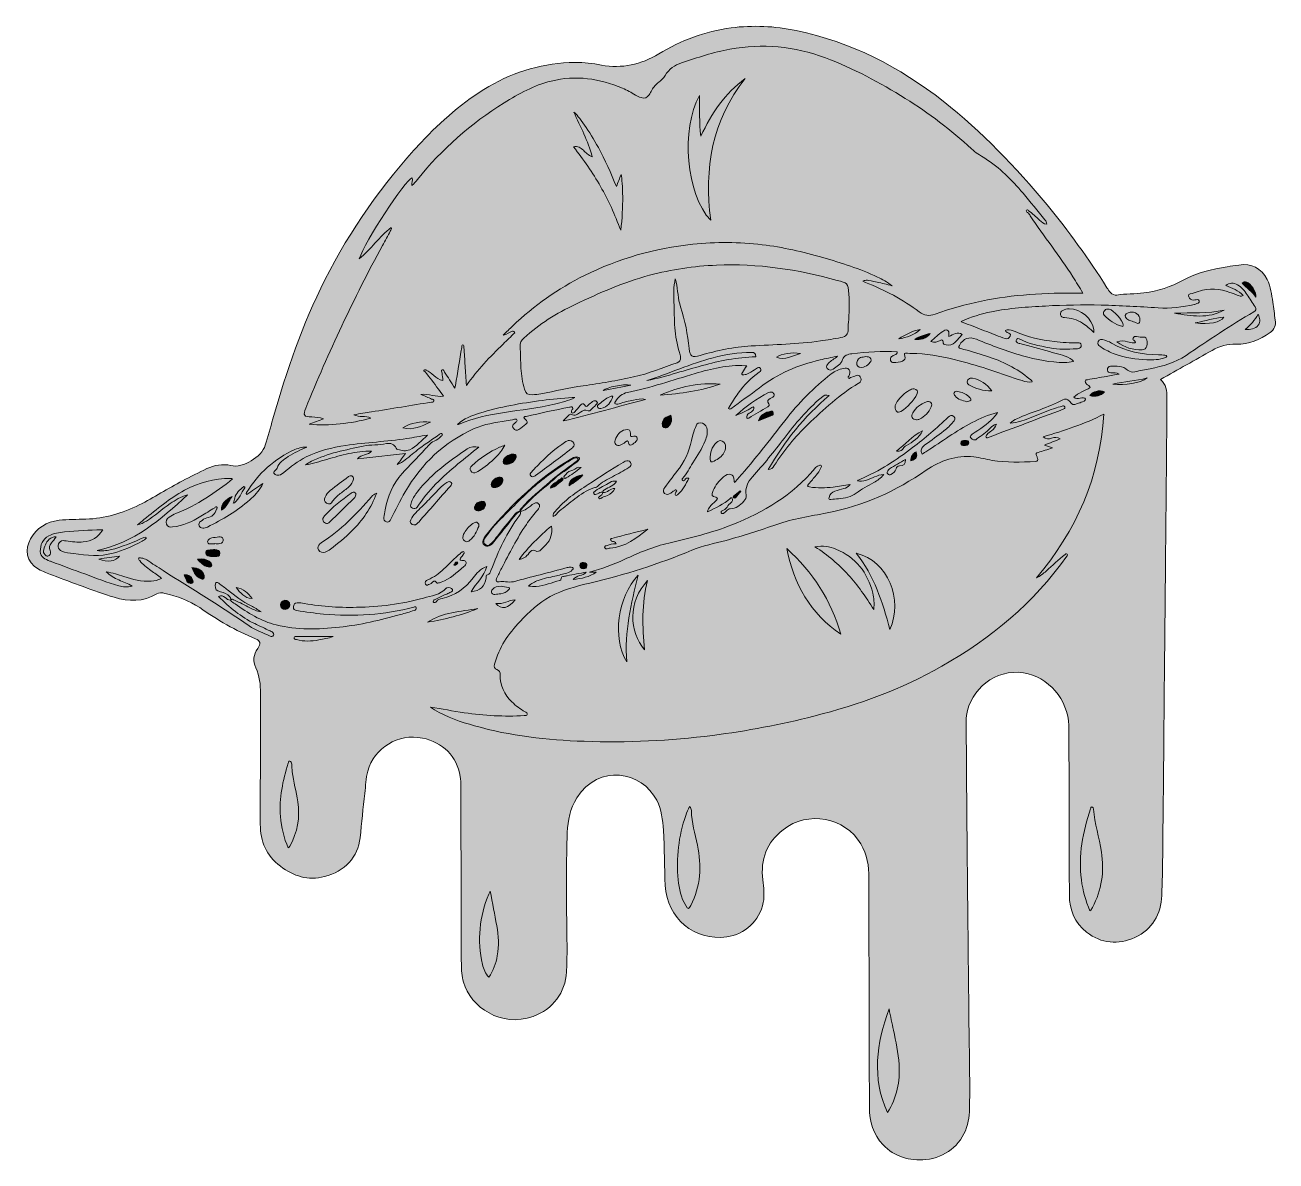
# Model space of a CAD drawing. Extents: x 461 to 1353, y -1473 to -662.
import ezdxf

# ---------------------------------------------------------------- set-up
doc = ezdxf.new("R2010")
doc.units = 0
doc.header["$MEASUREMENT"] = 0
doc.layers.add('katman 1', color=7, linetype='Continuous')

# ---------------------------------------------------------------- blocks, each defined once
blk = doc.blocks.new('block 2')
at = {"layer": 'katman 1', "true_color": 0xffffff}
h = blk.add_hatch(color=7, dxfattribs=at)
h.dxf.hatch_style = 2
edge = h.paths.add_edge_path()
edge.add_spline(control_points=[(1271.08, -915.12), (1274.88, -918.78), (1275.66, -923.38), (1275.62, -928.24), (1275.45, -948.98), (1275.27, -969.71), (1275.09, -990.44), (1274.95, -1006.2), (1274.79, -1021.95), (1274.64, -1037.71), (1274.49, -1054.14), (1274.35, -1070.58), (1274.18, -1087.01), (1274.05, -1101.03), (1273.87, -1115.05), (1273.74, -1129.07), (1273.57, -1147.32), (1273.44, -1165.56), (1273.28, -1183.81), (1273.15, -1198.21), (1273.01, -1212.61), (1272.82, -1227.01), (1272.57, -1245.84), (1272.62, -1264.7), (1271.88, -1283.52), (1271.35, -1296.94), (1265.23, -1307.74), (1252.71, -1313.46), (1240.76, -1318.92), (1228.83, -1317.98), (1218.2, -1309.78), (1209.62, -1303.17), (1206.02, -1293.86), (1205.96, -1283.26), (1205.78, -1252.11), (1205.79, -1220.96), (1205.69, -1189.81), (1205.66, -1180.62), (1205.6, -1171.42), (1205.46, -1162.22), (1205.19, -1143.99), (1191.04, -1127.23), (1173.11, -1124.57), (1153.23, -1121.62), (1135.1, -1136.42), (1132.59, -1155.06), (1131.84, -1160.68), (1132.29, -1166.34), (1132.35, -1171.99), (1132.5, -1186.01), (1132.56, -1200.04), (1132.67, -1214.06), (1132.81, -1230.95), (1132.96, -1247.84), (1133.13, -1264.72), (1133.26, -1278.82), (1133.43, -1292.91), (1133.57, -1307.01), (1133.73, -1321.78), (1133.87, -1336.56), (1134.03, -1351.33), (1134.17, -1364.22), (1134.24, -1377.11), (1134.5, -1390), (1134.78, -1403.72), (1134.84, -1417.44), (1134.76, -1431.17), (1134.72, -1437.26), (1134.58, -1443.35), (1132.59, -1449.25), (1128.29, -1461.98), (1117, -1470.8), (1103.58, -1472.03), (1091.74, -1473.1), (1081.28, -1470.25), (1072.93, -1461.5), (1065.91, -1454.14), (1063.26, -1445.08), (1063.26, -1435.05), (1063.24, -1420.35), (1063.01, -1405.65), (1062.99, -1390.95), (1062.92, -1351.04), (1062.95, -1311.14), (1062.88, -1271.24), (1062.86, -1262.65), (1061.57, -1254.28), (1057.11, -1246.72), (1045.88, -1227.66), (1019.33, -1222.79), (1001.61, -1236.6), (989.9, -1245.74), (985.44, -1257.9), (987.09, -1272.5), (987.7, -1277.88), (988.51, -1283.28), (987.47, -1288.69), (985.04, -1301.36), (974.21, -1311.47), (961.4, -1313.12), (938.05, -1316.12), (919.01, -1300.06), (917.55, -1276.51), (916.73, -1263.34), (917.08, -1250.14), (916.25, -1236.98), (915.78, -1229.59), (914.87, -1222.34), (911.41, -1215.58), (900.76, -1194.8), (870.05, -1189.27), (854.34, -1213.96), (849.52, -1221.52), (848.01, -1229.87), (847.62, -1238.65), (846.71, -1259.23), (847.1, -1279.8), (847.16, -1300.37), (847.2, -1312.96), (847.75, -1325.55), (847.07, -1338.13), (846.28, -1352.81), (837.23, -1364.79), (823.22, -1369.89), (800.53, -1378.14), (778.52, -1363.26), (773.55, -1345.45), (772.36, -1341.2), (772, -1336.86), (771.97, -1332.49), (771.86, -1316.66), (771.83, -1300.82), (771.8, -1284.98), (771.74, -1261.07), (771.71, -1237.16), (771.63, -1213.25), (771.61, -1208.36), (771.88, -1203.39), (771.13, -1198.58), (768.93, -1184.34), (758.67, -1174.15), (744.16, -1171.18), (727.08, -1167.68), (709.68, -1178.16), (705.15, -1194.76), (703.74, -1199.94), (703.76, -1205.35), (703.1, -1210.64), (701.77, -1221.18), (700.79, -1231.75), (699.73, -1242.32), (698.34, -1256.15), (688.7, -1266.36), (674.33, -1270.09), (662.52, -1273.16), (652.25, -1269.79), (642.8, -1262.69), (632.79, -1255.17), (628.47, -1244.97), (628.48, -1232.73), (628.49, -1201.58), (628.54, -1170.43), (628.64, -1139.28), (628.67, -1132.95), (627.88, -1126.89), (625.22, -1121.05), (623.03, -1116.26), (623.6, -1111.55), (626.63, -1107.13), (628.96, -1103.75), (628.6, -1101.66), (625.12, -1100.28), (610.84, -1094.62), (597.84, -1086.74), (585.21, -1078.08), (577.69, -1072.92), (569.11, -1070.01), (560.28, -1067.89), (558.37, -1067.43), (556.34, -1067.26), (554.56, -1068.32), (544.82, -1074.09), (534.58, -1073.85), (524.22, -1070.68), (509.27, -1066.1), (494.77, -1060.25), (480.08, -1054.91), (476.69, -1053.67), (473.37, -1052.32), (470.2, -1050.56), (460.92, -1045.41), (460.56, -1036.1), (464.5, -1029.01), (468.9, -1021.09), (475.92, -1016.85), (484.86, -1015.72), (491.23, -1014.92), (497.64, -1015.14), (504.04, -1014.91), (517.5, -1014.41), (530.09, -1010.64), (542.1, -1004.74), (552.7, -999.53), (562.5, -992.87), (573.02, -987.52), (578.78, -984.59), (584.49, -981.55), (590.35, -978.85), (595.74, -976.37), (601.69, -975.24), (607.35, -976.63), (616.18, -978.81), (629.35, -970.39), (632.04, -962.19), (634.09, -955.97), (635.67, -949.64), (637.44, -943.35), (647.06, -909.23), (658.61, -875.82), (674.62, -844.11), (692.79, -808.14), (715.71, -775.42), (743.25, -746.01), (757.6, -730.68), (773.33, -716.84), (791.52, -706.11), (810.51, -694.9), (831.08, -689.24), (853.16, -688.81), (859.54, -688.69), (865.7, -689.63), (871.93, -690.76), (886.56, -693.4), (900.2, -690.39), (912.86, -682.76), (928.84, -673.13), (945.94, -666.64), (964.48, -664.19), (980.08, -662.14), (995.62, -662.89), (1011, -666.09), (1050.15, -674.23), (1084.69, -692.08), (1115.94, -716.61), (1143.58, -738.3), (1167.64, -763.62), (1190.01, -790.59), (1205.56, -809.33), (1219.75, -829.07), (1232.73, -849.67), (1233.49, -850.87), (1234.37, -852.02), (1235.3, -853.09), (1236.45, -854.42), (1238.12, -855.21), (1239.74, -854.92), (1246.16, -853.79), (1252.67, -854.31), (1259.1, -853.39), (1269.04, -851.97), (1278.47, -849.13), (1287.27, -844.32), (1297.07, -838.97), (1307.69, -836.42), (1318.59, -834.7), (1321.34, -834.26), (1324.1, -833.92), (1326.86, -833.49), (1335.93, -832.09), (1342.92, -835.7), (1347.11, -843.91), (1349.7, -848.97), (1350.31, -854.53), (1351.18, -860.02), (1351.86, -864.25), (1352.27, -868.53), (1352.88, -872.77), (1353.41, -876.49), (1352.21, -879.54), (1349.2, -881.67), (1341.93, -886.81), (1334.07, -890.33), (1324.9, -889.98), (1318.79, -889.75), (1313.17, -891.42), (1307.88, -894.41), (1295.7, -901.28), (1283.51, -908.12), (1271.08, -915.12)], knot_values=[0, 0, 0, 0, 1, 1, 1, 2, 2, 2, 3, 3, 3, 4, 4, 4, 5, 5, 5, 6, 6, 6, 7, 7, 7, 8, 8, 8, 9, 9, 9, 10, 10, 10, 11, 11, 11, 12, 12, 12, 13, 13, 13, 14, 14, 14, 15, 15, 15, 16, 16, 16, 17, 17, 17, 18, 18, 18, 19, 19, 19, 20, 20, 20, 21, 21, 21, 22, 22, 22, 23, 23, 23, 24, 24, 24, 25, 25, 25, 26, 26, 26, 27, 27, 27, 28, 28, 28, 29, 29, 29, 30, 30, 30, 31, 31, 31, 32, 32, 32, 33, 33, 33, 34, 34, 34, 35, 35, 35, 36, 36, 36, 37, 37, 37, 38, 38, 38, 39, 39, 39, 40, 40, 40, 41, 41, 41, 42, 42, 42, 43, 43, 43, 44, 44, 44, 45, 45, 45, 46, 46, 46, 47, 47, 47, 48, 48, 48, 49, 49, 49, 50, 50, 50, 51, 51, 51, 52, 52, 52, 53, 53, 53, 54, 54, 54, 55, 55, 55, 56, 56, 56, 57, 57, 57, 58, 58, 58, 59, 59, 59, 60, 60, 60, 61, 61, 61, 62, 62, 62, 63, 63, 63, 64, 64, 64, 65, 65, 65, 66, 66, 66, 67, 67, 67, 68, 68, 68, 69, 69, 69, 70, 70, 70, 71, 71, 71, 72, 72, 72, 73, 73, 73, 74, 74, 74, 75, 75, 75, 76, 76, 76, 77, 77, 77, 78, 78, 78, 79, 79, 79, 80, 80, 80, 81, 81, 81, 82, 82, 82, 83, 83, 83, 84, 84, 84, 85, 85, 85, 86, 86, 86, 87, 87, 87, 88, 88, 88, 89, 89, 89, 90, 90, 90, 91, 91, 91, 92, 92, 92, 93, 93, 93, 94, 94, 94, 95, 95, 95, 96, 96, 96, 96], degree=3, periodic=1)
at = {"layer": 'katman 1', "true_color": 0xfe0000}
h = blk.add_hatch(color=1, dxfattribs=at)
h.dxf.hatch_style = 2
edge = h.paths.add_edge_path()
edge.add_spline(control_points=[(810.07, -881.85), (807.32, -884.53), (804.6, -887.25), (801.82, -889.9), (792.38, -898.9), (783.54, -908.45), (775.58, -919.47), (775.25, -914.47), (774.94, -909.95), (774.65, -905.42), (774.37, -901.06), (774.14, -896.7), (773.84, -892.34), (773.79, -891.67), (774.1, -890.56), (773.06, -890.5), (771.88, -890.44), (772.34, -891.63), (772.23, -892.24), (770.72, -901.29), (769.26, -910.35), (767.78, -919.41), (767.69, -919.92), (767.52, -920.41), (767.27, -921.38), (764.73, -917.35), (762.41, -913.64), (760.04, -909.97), (759.59, -909.26), (759.32, -907.85), (758.36, -908.19), (757.28, -908.56), (758.27, -909.74), (758.25, -910.57), (758.21, -912.35), (759.03, -914.08), (758.71, -915.98), (756.13, -915.41), (754.19, -913.86), (752.26, -912.3), (750.56, -910.93), (748.89, -909.51), (746.94, -908.5), (746.42, -908.23), (745.64, -908), (745.31, -908.62), (744.95, -909.31), (745.91, -909.29), (746.2, -909.66), (749.31, -913.73), (752.41, -917.81), (755.5, -921.89), (756.72, -923.51), (757.91, -925.15), (759.32, -927.06), (753.83, -927.98), (748.92, -925.11), (743.12, -925.81), (746.01, -927.07), (748.41, -928.09), (750.79, -929.15), (751.43, -929.43), (752.44, -929.45), (752.36, -930.47), (752.27, -931.56), (751.16, -931.26), (750.56, -931.37), (736.31, -933.73), (722.04, -936.02), (707.79, -938.33), (703.78, -938.98), (699.77, -939.62), (695.2, -940.35), (699.21, -942.53), (703.52, -940.58), (707.36, -942.82), (692.75, -946.71), (678.24, -948.46), (663.35, -947.13), (666.8, -945.83), (670.25, -944.53), (673.7, -943.24), (670.84, -942.25), (668.06, -941.95), (665.25, -941.95), (659.53, -941.97), (658.82, -940.92), (661, -935.55), (677.12, -895.88), (695.25, -857.16), (715.7, -819.54), (717.57, -816.1), (719.45, -812.67), (721.29, -809.22), (721.7, -808.46), (722.4, -807.75), (721.93, -806.58), (713.6, -813.32), (707.35, -822.07), (699.15, -829.06), (703.01, -816.9), (731.88, -772.72), (736.85, -771.23), (737.78, -773.03), (736.09, -774.71), (736.68, -776.67), (738.39, -775.56), (739.4, -773.87), (740.58, -772.4), (758.14, -750.7), (778.79, -732.49), (802.49, -717.78), (813.05, -711.22), (823.84, -705.08), (836.09, -702.12), (853.69, -697.85), (870.59, -700.27), (887.06, -707.25), (890.26, -708.61), (893.23, -710.37), (896.21, -712.12), (897.51, -712.88), (898.86, -713.52), (900.31, -713.98), (902.76, -714.75), (904.61, -713.95), (906.01, -711.96), (906.75, -710.92), (907.39, -709.81), (907.97, -708.67), (909.16, -706.34), (910.76, -704.41), (912.91, -702.9), (914.72, -701.64), (916.17, -700.05), (917.37, -698.17), (920.19, -693.74), (924.28, -690.65), (929.16, -689.1), (940.54, -685.47), (951.85, -681.55), (963.66, -679.39), (986.96, -675.14), (1009.67, -677.23), (1031.81, -685.58), (1051.88, -693.15), (1070.67, -703.25), (1088.82, -714.58), (1105.67, -725.09), (1121.43, -737.08), (1136.06, -750.52), (1138.96, -753.2), (1142.32, -755.19), (1145.63, -757.29), (1156.19, -763.98), (1164.85, -772.78), (1172.87, -782.23), (1178.18, -788.49), (1183.3, -794.91), (1188.52, -801.25), (1189.25, -802.13), (1189.78, -803.06), (1189.83, -804.4), (1187.58, -804.03), (1186.04, -802.71), (1184.57, -801.37), (1182.06, -799.1), (1179.72, -796.62), (1176.88, -794.74), (1176.44, -794.46), (1175.87, -793.4), (1175.25, -794.39), (1174.83, -795.05), (1175.35, -795.66), (1176.04, -796), (1177.06, -796.5), (1177.45, -797.54), (1178.03, -798.4), (1187.96, -813.06), (1198.88, -827.02), (1208.46, -841.91), (1210.86, -845.63), (1213.12, -849.43), (1215.63, -853.51), (1214.47, -853.56), (1213.68, -853.63), (1212.89, -853.62), (1201.06, -853.51), (1189.24, -853.58), (1177.42, -854.52), (1154.37, -856.36), (1131.83, -860.66), (1110.05, -868.55), (1105.93, -870.04), (1102.34, -869.62), (1098.82, -866.94), (1087.06, -857.99), (1074.06, -851.28), (1060.36, -845.87), (1059.76, -845.63), (1059.02, -845.59), (1058.61, -844.95), (1061.2, -844), (1061.21, -843.98), (1068.8, -845.72), (1072.16, -846.48), (1075.5, -847.34), (1079.37, -848.28), (1075.93, -845.46), (1072.48, -843.7), (1068.96, -842.06), (1056.4, -836.19), (1043.25, -831.93), (1029.93, -828.16), (1015.73, -824.14), (1001.39, -820.7), (986.71, -818.97), (970.2, -817.03), (953.65, -816.98), (937.08, -818.67), (910.01, -821.45), (884.29, -828.87), (859.92, -840.94), (840.95, -850.32), (823.84, -862.41), (808.55, -877.05), (806.43, -879.08), (804.33, -881.13), (801.76, -883.62), (804.63, -883.04), (806.28, -881.38), (808.39, -880.75), (809.29, -880.59), (809.81, -881.02), (810.07, -881.85)], knot_values=[0, 0, 0, 0, 1, 1, 1, 2, 2, 2, 3, 3, 3, 4, 4, 4, 5, 5, 5, 6, 6, 6, 7, 7, 7, 8, 8, 8, 9, 9, 9, 10, 10, 10, 11, 11, 11, 12, 12, 12, 13, 13, 13, 14, 14, 14, 15, 15, 15, 16, 16, 16, 17, 17, 17, 18, 18, 18, 19, 19, 19, 20, 20, 20, 21, 21, 21, 22, 22, 22, 23, 23, 23, 24, 24, 24, 25, 25, 25, 26, 26, 26, 27, 27, 27, 28, 28, 28, 29, 29, 29, 30, 30, 30, 31, 31, 31, 32, 32, 32, 33, 33, 33, 34, 34, 34, 35, 35, 35, 36, 36, 36, 37, 37, 37, 38, 38, 38, 39, 39, 39, 40, 40, 40, 41, 41, 41, 42, 42, 42, 43, 43, 43, 44, 44, 44, 45, 45, 45, 46, 46, 46, 47, 47, 47, 48, 48, 48, 49, 49, 49, 50, 50, 50, 51, 51, 51, 52, 52, 52, 53, 53, 53, 54, 54, 54, 55, 55, 55, 56, 56, 56, 57, 57, 57, 58, 58, 58, 59, 59, 59, 60, 60, 60, 61, 61, 61, 62, 62, 62, 63, 63, 63, 64, 64, 64, 65, 65, 65, 66, 66, 66, 67, 67, 67, 68, 68, 68, 69, 69, 69, 70, 70, 70, 71, 71, 71, 72, 72, 72, 73, 73, 73, 74, 74, 74, 75, 75, 75, 76, 76, 76, 77, 77, 77, 78, 78, 78, 78], degree=3, periodic=1)
at = {"layer": 'katman 1', "true_color": 0xffffff}
h = blk.add_hatch(color=7, dxfattribs=at)
h.dxf.hatch_style = 2
edge = h.paths.add_edge_path()
edge.add_spline(control_points=[(941.92, -712.55), (942.35, -722.28), (941.44, -731.64), (943.02, -741.54), (950.42, -725.02), (960.14, -710.93), (974.56, -700.37), (950.88, -730.24), (945.14, -764.49), (949.93, -801.57), (932.56, -783.15), (928.36, -736.41), (941.92, -712.55)], knot_values=[0, 0, 0, 0, 1, 1, 1, 2, 2, 2, 3, 3, 3, 4, 4, 4, 4], degree=3, periodic=1)
h = blk.add_hatch(color=7, dxfattribs=at)
h.dxf.hatch_style = 2
edge = h.paths.add_edge_path()
edge.add_spline(control_points=[(882.64, -777.49), (883.83, -774.39), (884.87, -771.7), (886, -768.77), (887.19, -774.79), (887.89, -792.14), (885.72, -808.56), (881.5, -797.45), (876.93, -787.17), (871.32, -777.37), (865.68, -767.51), (859.25, -758.18), (851.98, -749.18), (855.07, -748.39), (857.16, -749.73), (859.07, -751.55), (860.85, -753.25), (862.51, -755.1), (865.39, -756.14), (862.3, -744.83), (857.04, -734.82), (852.18, -724.28), (855.58, -726.76), (863.44, -738.17), (869.76, -749.54), (874.69, -758.39), (878.62, -767.71), (882.64, -777.49)], knot_values=[0, 0, 0, 0, 1, 1, 1, 2, 2, 2, 3, 3, 3, 4, 4, 4, 5, 5, 5, 6, 6, 6, 7, 7, 7, 8, 8, 8, 9, 9, 9, 9], degree=3, periodic=1)
at = {"layer": 'katman 1', "true_color": 0xfdfdfd}
h = blk.add_hatch(color=7, dxfattribs=at)
h.dxf.hatch_style = 2
edge = h.paths.add_edge_path()
edge.add_spline(control_points=[(924.7, -843.34), (923.28, -849.23), (923.48, -854.58), (923.73, -859.92), (924.01, -866.01), (923.84, -872.12), (924.34, -878.21), (924.83, -884.23), (925.78, -890.15), (927.67, -895.9), (928.04, -897.05), (928.41, -898.18), (928.47, -899.4), (928.56, -901.29), (927.79, -902.57), (925.98, -903.22), (915.73, -906.88), (905.65, -911.01), (894.96, -913.37), (883.05, -916.01), (871.02, -917.96), (858.96, -919.72), (848.82, -921.19), (838.85, -923.47), (828.8, -925.4), (826.81, -925.79), (824.77, -925.99), (822.75, -926.09), (819.33, -926.27), (818.15, -925.39), (817.11, -922.16), (815.53, -917.25), (814.79, -912.18), (814.5, -907.06), (814.21, -901.95), (814.22, -896.82), (813.92, -891.71), (813.77, -889.1), (814.83, -887.32), (816.66, -885.63), (827.54, -875.57), (839.95, -867.85), (853.3, -861.58), (870.49, -853.49), (887.79, -845.66), (906.27, -840.81), (921.99, -836.68), (937.94, -834.24), (954.17, -833.56), (983.49, -832.31), (1012.11, -836.66), (1040.3, -844.43), (1047.19, -846.33), (1048.12, -846.02), (1048.62, -854.34), (1049.02, -861.14), (1048.83, -867.87), (1048.26, -874.62), (1048.14, -876.12), (1048.07, -877.63), (1048.04, -879.13), (1047.98, -883.06), (1046.84, -884.6), (1042.92, -885.31), (1038.04, -886.2), (1033.12, -886.93), (1028.2, -887.65), (1011.85, -890.05), (995.35, -890.29), (978.89, -891.23), (966.45, -891.95), (954.3, -894.48), (942.36, -898.03), (936.66, -899.72), (935.17, -898.98), (934.55, -893.14), (933.47, -883.02), (931.73, -873.09), (928.44, -863.41), (926.5, -857.7), (926.55, -851.54), (925.33, -845.64), (925.21, -845.07), (925.03, -844.52), (924.7, -843.34)], knot_values=[0, 0, 0, 0, 1, 1, 1, 2, 2, 2, 3, 3, 3, 4, 4, 4, 5, 5, 5, 6, 6, 6, 7, 7, 7, 8, 8, 8, 9, 9, 9, 10, 10, 10, 11, 11, 11, 12, 12, 12, 13, 13, 13, 14, 14, 14, 15, 15, 15, 16, 16, 16, 17, 17, 17, 18, 18, 18, 19, 19, 19, 20, 20, 20, 21, 21, 21, 22, 22, 22, 23, 23, 23, 24, 24, 24, 25, 25, 25, 26, 26, 26, 27, 27, 27, 28, 28, 28, 28], degree=3, periodic=1)
at = {"layer": 'katman 1', "true_color": 0xfed47e}
h = blk.add_hatch(color=41, dxfattribs=at)
h.dxf.hatch_style = 2
edge = h.paths.add_edge_path()
edge.add_spline(control_points=[(607.17, -1072.83), (605.69, -1072.65), (604.49, -1071.86), (603.43, -1070.93), (601.96, -1069.63), (600.43, -1069.28), (598.74, -1070.13), (606.42, -1077.76), (614.57, -1084.81), (624.49, -1089.49), (628.16, -1091.22), (631.82, -1092.96), (635.49, -1094.7), (635.97, -1094.92), (636.45, -1095.13), (636.91, -1095.39), (637.87, -1095.95), (638.37, -1096.76), (637.82, -1097.84), (637.3, -1098.87), (636.33, -1098.79), (635.47, -1098.38), (630.47, -1095.97), (625.09, -1094.26), (620.5, -1091.06), (600.56, -1077.12), (579.64, -1064.72), (559.14, -1051.65), (555.2, -1049.14), (551.28, -1046.61), (547.38, -1044.05), (546.21, -1043.29), (544.96, -1042.84), (543.6, -1042.64), (542.94, -1042.54), (542.1, -1042.23), (541.69, -1042.82), (541.2, -1043.53), (542.08, -1043.99), (542.46, -1044.47), (544.69, -1047.27), (547.48, -1049.44), (550.36, -1051.53), (552.85, -1053.33), (555.45, -1055), (557.9, -1057.24), (555.49, -1058.51), (553.03, -1058.95), (550.52, -1059.17), (543.74, -1059.79), (537.42, -1057.75), (531.09, -1055.77), (527.1, -1054.52), (523.12, -1053.24), (518.51, -1052.45), (521.29, -1055.31), (524.32, -1056.91), (527.47, -1058.33), (530.53, -1059.73), (533.73, -1060.82), (536.98, -1062.66), (533.58, -1063.6), (530.5, -1063.25), (527.49, -1062.5), (519.15, -1060.42), (511.31, -1056.88), (503.24, -1054.02), (495.17, -1051.17), (487.16, -1048.12), (479.13, -1045.16), (478.85, -1045.06), (478.56, -1044.96), (478.28, -1044.85), (475.03, -1043.51), (471.56, -1042.17), (471.46, -1037.95), (471.35, -1033.21), (473.1, -1029.22), (477.51, -1026.87), (481.02, -1024.99), (484.9, -1024.32), (488.81, -1024), (497.59, -1023.27), (506.39, -1022.67), (515.2, -1022.5), (515.4, -1022.5), (515.61, -1022.55), (516.04, -1022.61), (512.7, -1027.84), (508.07, -1030.58), (502.09, -1031.13), (498.02, -1031.51), (493.98, -1031.14), (489.95, -1030.44), (488.47, -1030.19), (486.92, -1029.99), (485.6, -1031), (483.3, -1032.76), (483.94, -1036.56), (486.81, -1037.83), (489.46, -1039.01), (492.37, -1039.12), (495.2, -1039.49), (504.63, -1040.75), (514.11, -1041.7), (523.49, -1039.24), (530.71, -1037.35), (537.4, -1034.06), (544.05, -1030.72), (545.25, -1030.13), (546.38, -1029.37), (547.31, -1028.14), (546.67, -1027.71), (546.11, -1027.7), (545.45, -1027.99), (537.61, -1031.36), (529.81, -1034.88), (521.43, -1036.78), (518.38, -1037.47), (515.26, -1037.74), (512.08, -1037.26), (538.18, -1031.79), (557.45, -1015.3), (576.59, -997.53), (571.69, -998.99), (567.84, -1001.25), (564.11, -1003.8), (558.33, -1007.76), (553.23, -1012.64), (547.2, -1016.26), (545.21, -1017.46), (543.18, -1018.55), (540.79, -1019.06), (542.34, -1017.78), (543.9, -1016.5), (545.46, -1015.23), (554.67, -1007.69), (563.78, -1000.03), (574.32, -994.32), (584.65, -988.72), (595.61, -985.69), (607.4, -985.87), (607.81, -985.88), (608.3, -985.65), (608.73, -986.17), (602.68, -991.15), (596.35, -995.69), (589.7, -999.8), (582.85, -1004.03), (575.98, -1008.19), (568.3, -1010.84), (566.55, -1011.45), (564.91, -1012.46), (563.32, -1013.45), (561.4, -1014.66), (560.83, -1016.57), (561.59, -1018.55), (562.38, -1020.6), (564.01, -1020.63), (565.88, -1020.46), (573.29, -1019.8), (579.74, -1016.64), (585.97, -1012.88), (589.32, -1010.87), (592.63, -1008.79), (595.95, -1006.71), (596.46, -1006.4), (596.99, -1005.81), (597.55, -1006.27), (598.11, -1006.74), (597.54, -1007.34), (597.33, -1007.84), (595.99, -1011.06), (594.08, -1013.45), (590.26, -1014.03), (588.68, -1014.28), (587.22, -1015.56), (585.8, -1016.51), (584.65, -1017.27), (584.5, -1018.46), (584.94, -1019.73), (585.35, -1020.92), (586.26, -1021.23), (587.43, -1021.25), (588.59, -1021.27), (589.68, -1021.06), (590.7, -1020.54), (601.48, -1015.11), (611.95, -1009.19), (621.02, -1001.11), (624.3, -998.2), (627.21, -994.96), (629.51, -991.2), (629.73, -990.84), (629.83, -990.41), (630.18, -989.49), (626.11, -992.29), (622.62, -995.04), (618.85, -997.23), (618.27, -996.58), (618.55, -996.28), (618.74, -995.97), (627.08, -982.18), (638.49, -971.81), (653.23, -965.2), (654.66, -964.55), (656.22, -964.15), (657.76, -963.8), (659.06, -963.5), (660.41, -963.42), (661.79, -963.4), (657.08, -965.23), (652.67, -967.61), (648.38, -970.24), (644.98, -972.33), (641.92, -974.66), (640.43, -978.57), (640.23, -979.09), (639.71, -979.52), (639.25, -979.9), (638.59, -980.45), (637.91, -981), (638.25, -981.96), (638.58, -982.88), (639.39, -983.36), (640.3, -983.55), (642.22, -983.96), (643.62, -982.92), (644.97, -981.79), (650.06, -977.53), (655.32, -973.51), (661.27, -970.48), (670.17, -965.95), (679.76, -963.81), (689.54, -962.32), (703.99, -960.12), (718.63, -959.53), (733.08, -957.32), (737.83, -956.59), (742.57, -955.76), (747.92, -954.89), (743.63, -958.93), (739.96, -962.93), (735.1, -965.34), (732.47, -966.64), (729.48, -965.97), (726.67, -965.27), (726.13, -965.13), (725.83, -964.72), (725.56, -964.23), (724.02, -961.42), (721.52, -960.32), (718.52, -960.97), (713.04, -962.16), (707.4, -961.56), (701.94, -962.75), (689.37, -965.5), (676.69, -967.8), (665.03, -973.6), (663.56, -974.33), (662.15, -975.18), (660.78, -976.17), (665.98, -975.37), (670.94, -973.68), (675.95, -972.23), (681.15, -970.72), (686.33, -969.18), (691.64, -968.09), (696.9, -967.02), (702.18, -966.3), (707.92, -966.42), (705.21, -969.52), (700.59, -968.37), (697.96, -971.75), (709.52, -970.52), (720.72, -969.33), (732.22, -968.11), (730.22, -970.72), (728.37, -973.12), (726.17, -975.99), (728.62, -975.02), (730.27, -973.79), (731.88, -972.54), (735.27, -969.91), (738.51, -967.08), (741.96, -964.53), (746.72, -961.02), (751.62, -957.71), (756.44, -954.29), (757.11, -953.81), (757.81, -953.35), (758.35, -954.25), (758.88, -955.1), (757.86, -955.27), (757.46, -955.73), (756.1, -957.3), (754.42, -958.39), (752.54, -959.24), (749.62, -960.56), (747.81, -963.16), (745.69, -965.38), (740.34, -971), (735.09, -976.72), (729.73, -982.34), (722.76, -989.66), (719.58, -998.73), (717.58, -1008.36), (717.21, -1010.12), (716.9, -1011.9), (716.66, -1013.69), (716.47, -1015.16), (716.89, -1016.43), (718.49, -1016.89), (720.15, -1017.36), (720.99, -1016.3), (721.64, -1015.01), (724.94, -1008.42), (728.23, -1001.83), (731.91, -995.44), (743.6, -975.21), (759.74, -959.85), (781.17, -950.27), (788.4, -947.03), (796.18, -946), (803.89, -944.68), (805.89, -944.33), (807.89, -944), (809.89, -943.63), (810.54, -943.51), (811.23, -943.05), (811.63, -943.97), (811.97, -944.76), (811.4, -945.22), (810.88, -945.68), (810.55, -945.97), (810.18, -946.24), (809.83, -946.53), (808.69, -947.5), (807.99, -948.56), (809.13, -950), (810.21, -951.37), (811.56, -951.89), (813.07, -950.88), (814.82, -949.72), (816.5, -948.44), (818.12, -947.1), (819.64, -945.83), (818.77, -944.73), (817.67, -943.72), (817.24, -943.32), (816.57, -943), (816.69, -942.31), (816.82, -941.58), (817.58, -941.64), (818.14, -941.52), (828.44, -939.31), (838.71, -936.93), (849.08, -935.04), (849.82, -934.91), (850.61, -934.49), (851.23, -935.09), (851.99, -935.82), (851.12, -936.47), (850.89, -937.11), (850.63, -937.83), (850.16, -938.64), (850.99, -939.11), (851.72, -939.51), (852.47, -938.93), (852.96, -938.36), (854.29, -936.83), (855.6, -935.28), (856.82, -933.67), (857.89, -932.24), (858.94, -931.99), (860.03, -933.51), (860.92, -934.76), (861.56, -934.84), (862.59, -933.58), (863.43, -932.55), (864.62, -931.8), (865.68, -930.96), (866.68, -930.16), (867.62, -930.03), (868.66, -931.07), (869.79, -932.2), (868.43, -932.83), (868.08, -933.26), (866.89, -934.7), (865.43, -935.92), (864.04, -937.19), (863.59, -937.61), (863.11, -937.86), (862.43, -937.49), (860.36, -936.34), (858.65, -937.4), (857.02, -938.55), (855.03, -939.95), (853.13, -941.5), (850.46, -940.05), (849.81, -939.7), (849.14, -940.25), (848.65, -940.72), (847.41, -941.92), (846.21, -943.16), (844.66, -944.73), (864.51, -940.32), (883.55, -934.51), (903.46, -929.47), (900.12, -928.71), (897.48, -929.23), (894.94, -929.87), (891.52, -930.74), (887.95, -931.06), (884.72, -932.62), (884.09, -932.92), (883.41, -932.99), (882.73, -932.85), (881.54, -932.6), (881.09, -932.13), (881.89, -930.87), (883.98, -927.61), (886.79, -925.23), (890.56, -924.46), (906.96, -921.12), (922.78, -915.72), (938.78, -910.96), (950.45, -907.5), (962.18, -904.62), (974.5, -905.37), (974.78, -905.39), (975.06, -905.4), (975.73, -905.43), (974.57, -907.2), (973.54, -908.73), (972.56, -910.28), (972.33, -910.64), (971.83, -911), (972.06, -911.46), (972.34, -912.02), (972.98, -911.84), (973.48, -911.84), (974.79, -911.81), (975.99, -911.38), (977.1, -910.72), (978.98, -909.62), (980.87, -908.53), (982.72, -907.38), (983.63, -906.82), (984.52, -906), (985.44, -907.25), (986.41, -908.56), (985.48, -909.3), (984.49, -909.98), (978.57, -914.03), (973.8, -919.22), (969.6, -924.98), (967.24, -928.2), (965.17, -931.61), (963.1, -935.02), (962.85, -935.42), (962.29, -935.79), (963.05, -936.26), (963.56, -936.59), (963.88, -936.54), (964.41, -936.14), (971.17, -931.09), (978.05, -926.22), (984.72, -921.07), (997.65, -911.09), (1012.27, -904.9), (1028.07, -901.25), (1032.03, -900.33), (1035.99, -899.47), (1040.53, -898.45), (1038.21, -900.55), (1035.83, -901.67), (1034.1, -903.59), (1033.11, -904.67), (1031.9, -905.69), (1033.13, -907.26), (1034.31, -908.78), (1035.92, -908.76), (1037.37, -907.76), (1039.98, -905.96), (1042.84, -904.5), (1043.99, -901.02), (1044.96, -898.07), (1047.83, -897.16), (1050.71, -896.81), (1061.42, -895.52), (1072.17, -894.92), (1082.99, -895.42), (1083.19, -896.65), (1082.41, -897.16), (1081.48, -897.59), (1080.67, -897.98), (1079.83, -898.34), (1079.09, -898.84), (1078.05, -899.55), (1078.07, -900.65), (1078.37, -901.7), (1078.65, -902.69), (1079.43, -903.1), (1080.45, -903.11), (1082.66, -903.13), (1084.81, -902.7), (1086.88, -902.03), (1088.49, -901.51), (1089.06, -900.26), (1088.52, -898.6), (1087.96, -896.86), (1087.85, -895.92), (1090.38, -896.49), (1092.53, -896.98), (1094.87, -896.57), (1097.13, -896.65), (1107.44, -896.99), (1117.4, -899.33), (1127.33, -901.83), (1142.58, -905.67), (1157.35, -911.03), (1172.23, -916.03), (1174.53, -916.8), (1176.84, -917.44), (1179.45, -916.93), (1179.23, -915.89), (1178.29, -915.45), (1177.62, -914.88), (1168.56, -907.11), (1157.97, -902.16), (1146.73, -898.51), (1140.66, -896.53), (1134.5, -894.8), (1128.36, -893.03), (1126.98, -892.63), (1126.62, -892.25), (1127.44, -890.86), (1130.4, -885.81), (1134.11, -884.35), (1139.62, -886.52), (1150.46, -890.8), (1161.27, -895.15), (1172.53, -898.25), (1182.35, -900.95), (1192.28, -903.05), (1202.54, -903.05), (1204.66, -903.05), (1206.73, -902.76), (1209, -902.39), (1208.46, -901.21), (1207.4, -900.81), (1206.48, -900.28), (1201.91, -897.68), (1196.78, -896.71), (1191.79, -895.33), (1184.76, -893.4), (1177.72, -891.49), (1170.67, -889.59), (1169.86, -889.37), (1169.08, -889.17), (1168.46, -888.56), (1167.67, -887.79), (1168.01, -887.04), (1168.48, -886.32), (1168.88, -885.68), (1169.44, -885.75), (1170.05, -886.09), (1176.88, -889.85), (1184.47, -891.11), (1191.97, -892.6), (1198.3, -893.85), (1204.71, -893.67), (1211.11, -893.27), (1211.49, -893.25), (1211.86, -893.16), (1212.23, -893.13), (1213.8, -893), (1214.55, -892.13), (1214.42, -890.59), (1214.3, -889.06), (1213.16, -888.88), (1211.96, -888.94), (1206.37, -889.21), (1200.82, -888.78), (1195.27, -888.16), (1185.57, -887.08), (1176.17, -884.83), (1167.2, -880.91), (1165.39, -880.12), (1163.55, -879.44), (1161.53, -879.84), (1161.13, -879.93), (1160.52, -879.75), (1160.37, -880.3), (1160.19, -880.96), (1160.84, -881.15), (1161.24, -881.44), (1161.42, -881.58), (1161.63, -881.67), (1161.83, -881.76), (1162.87, -882.28), (1164.41, -882.51), (1163.69, -884.22), (1163.04, -885.79), (1161.79, -886.55), (1160.04, -885.94), (1157.84, -885.18), (1155.65, -884.38), (1153.48, -883.54), (1145.7, -880.54), (1137.92, -877.52), (1130.15, -874.5), (1129.74, -874.34), (1129.36, -874.11), (1128.8, -873.82), (1135.77, -870.47), (1142.96, -868.34), (1150.35, -866.84), (1163.09, -864.26), (1176.01, -863.45), (1188.96, -862.74), (1202.2, -862.02), (1215.46, -861.79), (1228.73, -862.08), (1242.28, -862.37), (1255.82, -863.22), (1269.35, -864.03), (1278.05, -864.56), (1286.66, -863.64), (1295.14, -861.66), (1295.44, -861.59), (1295.74, -861.53), (1296.02, -861.42), (1297.17, -860.94), (1298.9, -860.58), (1298.57, -859.09), (1298.23, -857.55), (1296.59, -858.27), (1295.46, -858.42), (1293.96, -858.62), (1292.51, -858.48), (1291.6, -857.17), (1290.82, -856.06), (1290.34, -854.5), (1292.19, -854.11), (1296.15, -853.25), (1299.78, -851.3), (1303.88, -850.89), (1311.61, -850.13), (1318.81, -852.02), (1325.82, -854.97), (1327.08, -855.5), (1328.33, -856.04), (1330, -855.34), (1326.71, -851.43), (1321.99, -850.15), (1317.73, -848.1), (1320.05, -846.09), (1323.18, -845.89), (1325.99, -847.63), (1328.86, -849.41), (1330.96, -852.01), (1332.86, -854.72), (1334.86, -857.55), (1336.61, -860.54), (1338.51, -863.44), (1339.5, -864.94), (1339.33, -865.96), (1337.68, -866.91), (1321.03, -876.5), (1305.13, -887.28), (1289.24, -898.05), (1281.49, -903.31), (1272.61, -905.64), (1263.6, -907.55), (1259.99, -908.31), (1256.35, -908.89), (1252.76, -909.71), (1250.75, -910.17), (1249.13, -909.87), (1247.55, -908.49), (1243.96, -905.36), (1239.51, -905.7), (1235.2, -905.79), (1233.74, -905.82), (1232.99, -906.95), (1233.05, -908.47), (1233.12, -910.14), (1234.3, -910.33), (1235.59, -910.34), (1237.57, -910.36), (1239.55, -910.4), (1241.53, -911.29), (1238.46, -911.86), (1235.4, -912.43), (1232.33, -912.99), (1227.88, -913.79), (1223.43, -914.56), (1218.99, -915.39), (1218.4, -915.5), (1217.52, -915.36), (1217.35, -916.25), (1217.17, -917.15), (1217.62, -917.85), (1218.27, -918.44), (1219.13, -919.23), (1220.46, -919.55), (1220.75, -920.97), (1216.84, -923.15), (1212.55, -924.72), (1209.02, -927.91), (1210.53, -929.03), (1212.04, -928.74), (1213.57, -928.53), (1214.97, -928.34), (1217.13, -927.87), (1217.46, -929.16), (1217.81, -930.57), (1215.55, -930.85), (1214.36, -931.49), (1213.58, -931.91), (1212.66, -932.08), (1211.8, -932.36), (1208.29, -933.49), (1208.28, -933.5), (1205.95, -930.67), (1204.67, -929.11), (1203.02, -928.69), (1201.32, -929.64), (1190.89, -935.44), (1179.23, -938.24), (1168.48, -943.26), (1166.84, -944.03), (1165.25, -944.8), (1163.73, -946.43), (1166.54, -946.28), (1168.92, -945.56), (1171.28, -944.89), (1179.55, -942.54), (1187.23, -938.64), (1195.32, -935.84), (1197.09, -935.22), (1198.91, -934.76), (1200.7, -934.19), (1201.5, -933.93), (1202.18, -933.55), (1202.61, -934.79), (1203.06, -936.09), (1202.11, -936.17), (1201.41, -936.44), (1192.63, -939.79), (1183.83, -943.08), (1175.07, -946.45), (1166.31, -949.83), (1157.39, -952.78), (1148.73, -956.44), (1147.95, -956.77), (1147.02, -957.16), (1146.45, -956.38), (1145.91, -955.65), (1146.84, -955.06), (1147.19, -954.49), (1147.96, -953.25), (1149.28, -952.58), (1150.44, -951.74), (1151.94, -950.65), (1153.1, -949.23), (1154.02, -947.19), (1151.97, -947.74), (1150.52, -948.68), (1149.39, -949.96), (1146.66, -953.06), (1143.07, -955.06), (1139.96, -957.67), (1138.93, -958.54), (1137.78, -958.61), (1136.62, -957.87), (1134.7, -956.63), (1134.8, -955.43), (1136.67, -954.21), (1142.03, -950.7), (1147.38, -947.17), (1151.82, -942.48), (1152.81, -941.45), (1153.77, -940.4), (1154.59, -938.87), (1148.09, -940.45), (1142.2, -942.97), (1136.49, -945.93), (1125.17, -951.81), (1114.97, -959.48), (1104.26, -966.33), (1103.13, -967.05), (1101.97, -967.74), (1100.8, -968.46), (1099.61, -965.61), (1100.15, -963.93), (1102.89, -961.9), (1107.36, -958.57), (1111.84, -955.25), (1116.32, -951.93), (1118.82, -950.09), (1120.97, -947.86), (1122.99, -945.53), (1124, -944.36), (1124.92, -942.96), (1123.47, -941.54), (1122.01, -940.11), (1120.63, -941.06), (1119.51, -942.12), (1111.41, -949.79), (1102.96, -957.05), (1094.07, -963.81), (1082.48, -972.63), (1070.43, -980.68), (1056.89, -986.28), (1056.16, -986.58), (1055.47, -987), (1054.62, -987.45), (1056.66, -988.02), (1058.45, -987.95), (1061.06, -987.04), (1063.05, -986.35), (1064.96, -985.44), (1066.94, -984.72), (1068.96, -983.99), (1070.93, -983.01), (1073.45, -983.11), (1071.35, -985.61), (1068.89, -987.28), (1066.29, -988.76), (1062.05, -991.17), (1057.73, -993.41), (1053.81, -996.43), (1050.2, -999.21), (1045.66, -999.77), (1041.23, -1000.29), (1039.36, -1000.51), (1037.47, -1000.58), (1035.6, -1000.79), (1034.41, -1000.92), (1034.14, -1000.45), (1034.43, -999.38), (1035.03, -997.19), (1036.35, -995.61), (1038.51, -994.91), (1040.65, -994.22), (1042.86, -993.74), (1045.02, -993.11), (1046.61, -992.65), (1048.08, -991.95), (1049.46, -990.24), (1045.17, -990.85), (1041.29, -991.46), (1037.39, -991.95), (1031.77, -992.66), (1026.15, -992.84), (1020.51, -991.92), (1018.61, -991.61), (1018.77, -991.03), (1019.76, -989.9), (1021.59, -987.79), (1023.42, -985.69), (1025.24, -983.59), (1026.63, -981.98), (1027.81, -980.24), (1028.53, -978.23), (1028.73, -977.69), (1029.28, -977.05), (1028.82, -976.57), (1028.26, -975.98), (1027.56, -976.6), (1026.95, -976.81), (1025.86, -977.18), (1024.96, -977.89), (1024.23, -978.76), (1008.35, -997.77), (987.84, -1009.94), (965.12, -1018.92), (950.52, -1024.69), (935.37, -1028.48), (920.12, -1031.94), (908.96, -1034.47), (898.59, -1039.01), (888.24, -1043.69), (880.23, -1047.31), (872, -1050.38), (863.45, -1052.79), (865.07, -1052.79), (866.69, -1052.79), (868.31, -1052.79), (863.41, -1056.33), (857.8, -1057.15), (851.7, -1058.01), (854.25, -1054.76), (858.42, -1055.61), (861.17, -1052.77), (856.36, -1053.66), (851.98, -1054.46), (847.61, -1055.28), (846.72, -1055.44), (845.84, -1055.62), (844.95, -1055.8), (844.08, -1055.97), (843.14, -1056.01), (843.27, -1057.35), (843.33, -1058.02), (842.86, -1058.47), (842.2, -1058.63), (836.59, -1059.98), (831.32, -1062.65), (825.42, -1062.96), (823.68, -1063.05), (821.99, -1062.84), (819.9, -1062.69), (822.03, -1060.63), (824.41, -1059.63), (826.8, -1058.67), (830.66, -1057.11), (834.78, -1056.53), (838.81, -1055.58), (841.66, -1054.91), (844.49, -1054.14), (847.33, -1053.4), (848.81, -1053.01), (850.14, -1052.33), (851.18, -1051.18), (851.53, -1050.81), (852.12, -1050.34), (851.83, -1049.86), (851.61, -1049.51), (850.93, -1049.33), (850.43, -1049.27), (849.46, -1049.17), (848.51, -1049.27), (847.53, -1049.53), (834.73, -1052.9), (821.92, -1056.23), (809.11, -1059.53), (807.26, -1060.01), (805.35, -1059.75), (803.48, -1059.54), (801.98, -1059.37), (800.52, -1059.24), (799, -1059.54), (797.07, -1059.91), (796.33, -1059.07), (797.1, -1057.26), (798.16, -1054.78), (799.5, -1052.42), (800.74, -1050.02), (806.27, -1039.34), (811.6, -1028.54), (818.46, -1018.6), (820.69, -1015.38), (823.06, -1012.26), (825.62, -1009.3), (826.26, -1008.56), (826.88, -1007.78), (827.38, -1006.95), (827.98, -1005.91), (828.16, -1004.82), (827.14, -1003.86), (826.17, -1002.94), (825.08, -1002.94), (824.04, -1003.62), (822.15, -1004.85), (820.31, -1006.16), (818.46, -1007.45), (817.1, -1008.4), (815.75, -1009.36), (814, -1009.36), (813.28, -1008.14), (814.4, -1007.61), (814.97, -1006.94), (821, -999.83), (828.39, -994.2), (835.32, -988.06), (840.92, -983.09), (847.07, -978.93), (853.04, -974.5), (853.23, -974.37), (853.44, -974.25), (853.58, -974.09), (854.22, -973.33), (855.77, -972.74), (855.04, -971.65), (854.25, -970.47), (852.85, -971.14), (851.78, -971.76), (842.09, -977.35), (833.01, -983.77), (824.55, -991.13), (815.32, -999.16), (806.92, -1008.02), (798.28, -1016.65), (794.71, -1020.22), (791.72, -1024.32), (788.84, -1028.48), (788.62, -1028.79), (788.44, -1029.12), (788.29, -1029.46), (787.66, -1030.87), (787.81, -1032.14), (789.1, -1033.09), (790.32, -1033.99), (791.53, -1033.72), (792.61, -1032.8), (795.22, -1030.57), (797.15, -1027.75), (799.2, -1025.07), (802.78, -1020.4), (806.63, -1015.95), (810.26, -1011.33), (811.19, -1010.14), (812.33, -1009.12), (814.05, -1009.3), (814.59, -1010.45), (814.28, -1011.36), (813.52, -1012.36), (804.48, -1024.29), (798.41, -1037.77), (793.1, -1051.64), (792.6, -1052.93), (792.14, -1054.2), (790.59, -1054.59), (789.34, -1054.9), (789.71, -1056.03), (789.58, -1056.83), (788.56, -1063.07), (785.45, -1066.05), (778.94, -1066.75), (782.26, -1060.53), (788.44, -1056.19), (790.09, -1048.72), (787.73, -1049.45), (786.06, -1050.75), (784.48, -1052.18), (782.97, -1053.55), (781.61, -1055.06), (780.43, -1056.73), (774.91, -1064.53), (767.34, -1069.23), (758.19, -1071.57), (756.68, -1071.96), (755.14, -1072.19), (754.2, -1073.74), (753.84, -1074.33), (752.96, -1074.58), (752.17, -1074.47), (752.08, -1074.46), (751.98, -1074.09), (751.96, -1073.88), (751.89, -1072.98), (752.48, -1072.56), (753.2, -1072.2), (755.76, -1070.94), (758.2, -1069.46), (760.96, -1068.61), (761.95, -1068.31), (762.96, -1067.87), (763.79, -1067.27), (764.54, -1066.73), (766.05, -1066.57), (765.61, -1065.16), (765.24, -1063.97), (762.9, -1063.42), (761.64, -1064.05), (761.5, -1064.12), (761.34, -1064.17), (761.25, -1064.28), (756.84, -1069.01), (750.58, -1069.61), (744.91, -1071.26), (729.35, -1075.78), (713.34, -1077.43), (697.17, -1077.83), (683.8, -1078.15), (670.54, -1077.16), (657.39, -1074.67), (656.58, -1074.52), (655.74, -1074.51), (654.91, -1074.56), (653.08, -1074.65), (652.26, -1075.72), (652.16, -1077.49), (652.07, -1079.22), (653.05, -1079.94), (654.58, -1080.16), (660.92, -1081.04), (667.23, -1082.14), (673.61, -1082.73), (695.41, -1084.75), (716.93, -1083.11), (738.17, -1077.78), (738.62, -1077.66), (739.5, -1076.8), (739.74, -1078.08), (739.94, -1079.13), (739.45, -1079.8), (738.42, -1080.1), (735.1, -1081.07), (731.8, -1082.11), (728.47, -1083.03), (714.17, -1086.99), (699.75, -1090.42), (684.96, -1092.01), (669.84, -1093.63), (654.71, -1094.09), (639.8, -1090.42), (628.88, -1087.74), (619.57, -1081.71), (610.45, -1075.39), (609.3, -1074.59), (607.93, -1074.04), (607.12, -1072.78), (608.11, -1071.49), (609.2, -1072.33), (610.13, -1072.77), (613.81, -1074.5), (617.44, -1076.34), (621.05, -1078.2), (623.47, -1079.45), (625.97, -1080.47), (629.01, -1081.12), (626.55, -1079.43), (624.32, -1077.96), (621.96, -1076.82), (615.8, -1073.84), (610.49, -1069.64), (605.19, -1065.43), (603.12, -1063.79), (600.91, -1062.35), (598.87, -1060.68), (598.35, -1060.25), (597.74, -1059.78), (597.04, -1060.13), (596.31, -1060.48), (596.42, -1061.26), (596.38, -1061.93), (596.21, -1065.16), (596.92, -1066.16), (600.11, -1066.69), (602.77, -1067.14), (604.89, -1068.41), (606.65, -1070.39), (607.29, -1071.11), (607.71, -1071.87), (607.17, -1072.83)], knot_values=[0, 0, 0, 0, 1, 1, 1, 2, 2, 2, 3, 3, 3, 4, 4, 4, 5, 5, 5, 6, 6, 6, 7, 7, 7, 8, 8, 8, 9, 9, 9, 10, 10, 10, 11, 11, 11, 12, 12, 12, 13, 13, 13, 14, 14, 14, 15, 15, 15, 16, 16, 16, 17, 17, 17, 18, 18, 18, 19, 19, 19, 20, 20, 20, 21, 21, 21, 22, 22, 22, 23, 23, 23, 24, 24, 24, 25, 25, 25, 26, 26, 26, 27, 27, 27, 28, 28, 28, 29, 29, 29, 30, 30, 30, 31, 31, 31, 32, 32, 32, 33, 33, 33, 34, 34, 34, 35, 35, 35, 36, 36, 36, 37, 37, 37, 38, 38, 38, 39, 39, 39, 40, 40, 40, 41, 41, 41, 42, 42, 42, 43, 43, 43, 44, 44, 44, 45, 45, 45, 46, 46, 46, 47, 47, 47, 48, 48, 48, 49, 49, 49, 50, 50, 50, 51, 51, 51, 52, 52, 52, 53, 53, 53, 54, 54, 54, 55, 55, 55, 56, 56, 56, 57, 57, 57, 58, 58, 58, 59, 59, 59, 60, 60, 60, 61, 61, 61, 62, 62, 62, 63, 63, 63, 64, 64, 64, 65, 65, 65, 66, 66, 66, 67, 67, 67, 68, 68, 68, 69, 69, 69, 70, 70, 70, 71, 71, 71, 72, 72, 72, 73, 73, 73, 74, 74, 74, 75, 75, 75, 76, 76, 76, 77, 77, 77, 78, 78, 78, 79, 79, 79, 80, 80, 80, 81, 81, 81, 82, 82, 82, 83, 83, 83, 84, 84, 84, 85, 85, 85, 86, 86, 86, 87, 87, 87, 88, 88, 88, 89, 89, 89, 90, 90, 90, 91, 91, 91, 92, 92, 92, 93, 93, 93, 94, 94, 94, 95, 95, 95, 96, 96, 96, 97, 97, 97, 98, 98, 98, 99, 99, 99, 100, 100, 100, 101, 101, 101, 102, 102, 102, 103, 103, 103, 104, 104, 104, 105, 105, 105, 106, 106, 106, 107, 107, 107, 108, 108, 108, 109, 109, 109, 110, 110, 110, 111, 111, 111, 112, 112, 112, 113, 113, 113, 114, 114, 114, 115, 115, 115, 116, 116, 116, 117, 117, 117, 118, 118, 118, 119, 119, 119, 120, 120, 120, 121, 121, 121, 122, 122, 122, 123, 123, 123, 124, 124, 124, 125, 125, 125, 126, 126, 126, 127, 127, 127, 128, 128, 128, 129, 129, 129, 130, 130, 130, 131, 131, 131, 132, 132, 132, 133, 133, 133, 134, 134, 134, 135, 135, 135, 136, 136, 136, 137, 137, 137, 138, 138, 138, 139, 139, 139, 140, 140, 140, 141, 141, 141, 142, 142, 142, 143, 143, 143, 144, 144, 144, 145, 145, 145, 146, 146, 146, 147, 147, 147, 148, 148, 148, 149, 149, 149, 150, 150, 150, 151, 151, 151, 152, 152, 152, 153, 153, 153, 154, 154, 154, 155, 155, 155, 156, 156, 156, 157, 157, 157, 158, 158, 158, 159, 159, 159, 160, 160, 160, 161, 161, 161, 162, 162, 162, 163, 163, 163, 164, 164, 164, 165, 165, 165, 166, 166, 166, 167, 167, 167, 168, 168, 168, 169, 169, 169, 170, 170, 170, 171, 171, 171, 172, 172, 172, 173, 173, 173, 174, 174, 174, 175, 175, 175, 176, 176, 176, 177, 177, 177, 178, 178, 178, 179, 179, 179, 180, 180, 180, 181, 181, 181, 182, 182, 182, 183, 183, 183, 184, 184, 184, 185, 185, 185, 186, 186, 186, 187, 187, 187, 188, 188, 188, 189, 189, 189, 190, 190, 190, 191, 191, 191, 192, 192, 192, 193, 193, 193, 194, 194, 194, 195, 195, 195, 196, 196, 196, 197, 197, 197, 198, 198, 198, 199, 199, 199, 200, 200, 200, 201, 201, 201, 202, 202, 202, 203, 203, 203, 204, 204, 204, 205, 205, 205, 206, 206, 206, 207, 207, 207, 208, 208, 208, 209, 209, 209, 210, 210, 210, 211, 211, 211, 212, 212, 212, 213, 213, 213, 214, 214, 214, 215, 215, 215, 216, 216, 216, 217, 217, 217, 218, 218, 218, 219, 219, 219, 220, 220, 220, 221, 221, 221, 222, 222, 222, 223, 223, 223, 224, 224, 224, 225, 225, 225, 226, 226, 226, 227, 227, 227, 228, 228, 228, 229, 229, 229, 230, 230, 230, 231, 231, 231, 232, 232, 232, 233, 233, 233, 234, 234, 234, 235, 235, 235, 236, 236, 236, 237, 237, 237, 238, 238, 238, 239, 239, 239, 240, 240, 240, 241, 241, 241, 242, 242, 242, 243, 243, 243, 244, 244, 244, 245, 245, 245, 246, 246, 246, 247, 247, 247, 248, 248, 248, 249, 249, 249, 250, 250, 250, 251, 251, 251, 252, 252, 252, 253, 253, 253, 254, 254, 254, 255, 255, 255, 256, 256, 256, 257, 257, 257, 258, 258, 258, 259, 259, 259, 260, 260, 260, 261, 261, 261, 262, 262, 262, 263, 263, 263, 264, 264, 264, 265, 265, 265, 266, 266, 266, 267, 267, 267, 268, 268, 268, 269, 269, 269, 270, 270, 270, 271, 271, 271, 272, 272, 272, 273, 273, 273, 274, 274, 274, 275, 275, 275, 276, 276, 276, 277, 277, 277, 278, 278, 278, 279, 279, 279, 280, 280, 280, 281, 281, 281, 282, 282, 282, 283, 283, 283, 284, 284, 284, 285, 285, 285, 286, 286, 286, 287, 287, 287, 288, 288, 288, 289, 289, 289, 290, 290, 290, 291, 291, 291, 292, 292, 292, 293, 293, 293, 294, 294, 294, 295, 295, 295, 296, 296, 296, 297, 297, 297, 298, 298, 298, 299, 299, 299, 300, 300, 300, 301, 301, 301, 302, 302, 302, 303, 303, 303, 304, 304, 304, 305, 305, 305, 306, 306, 306, 307, 307, 307, 308, 308, 308, 309, 309, 309, 310, 310, 310, 311, 311, 311, 312, 312, 312, 313, 313, 313, 314, 314, 314, 315, 315, 315, 316, 316, 316, 317, 317, 317, 318, 318, 318, 319, 319, 319, 320, 320, 320, 321, 321, 321, 322, 322, 322, 323, 323, 323, 324, 324, 324, 325, 325, 325, 326, 326, 326, 327, 327, 327, 328, 328, 328, 329, 329, 329, 330, 330, 330, 331, 331, 331, 332, 332, 332, 333, 333, 333, 334, 334, 334, 335, 335, 335, 336, 336, 336, 337, 337, 337, 338, 338, 338, 339, 339, 339, 340, 340, 340, 341, 341, 341, 342, 342, 342, 343, 343, 343, 344, 344, 344, 345, 345, 345, 346, 346, 346, 347, 347, 347, 348, 348, 348, 349, 349, 349, 350, 350, 350, 351, 351, 351, 352, 352, 352, 353, 353, 353, 354, 354, 354, 355, 355, 355, 356, 356, 356, 357, 357, 357, 358, 358, 358, 359, 359, 359, 360, 360, 360, 361, 361, 361, 362, 362, 362, 363, 363, 363, 364, 364, 364, 365, 365, 365, 366, 366, 366, 367, 367, 367, 368, 368, 368, 369, 369, 369, 370, 370, 370, 371, 371, 371, 372, 372, 372, 373, 373, 373, 374, 374, 374, 375, 375, 375, 376, 376, 376, 377, 377, 377, 378, 378, 378, 379, 379, 379, 380, 380, 380, 381, 381, 381, 382, 382, 382, 383, 383, 383, 383], degree=3, periodic=1)
at = {"layer": 'katman 1', "true_color": 0xfbd17d}
h = blk.add_hatch(color=41, dxfattribs=at)
h.dxf.hatch_style = 2
edge = h.paths.add_edge_path()
edge.add_spline(control_points=[(1339.14, -856.44), (1336.27, -852.3), (1332.39, -849.74), (1329.3, -846.39), (1330.22, -845.55), (1331.24, -845.32), (1332.55, -845.66), (1335.25, -846.37), (1339.68, -853.2), (1339.14, -856.44)], knot_values=[0, 0, 0, 0, 1, 1, 1, 2, 2, 2, 3, 3, 3, 3], degree=3, periodic=1)
at = {"layer": 'katman 1', "true_color": 0xffffff}
h = blk.add_hatch(color=7, dxfattribs=at)
h.dxf.hatch_style = 2
edge = h.paths.add_edge_path()
edge.add_spline(control_points=[(1223.44, -881.68), (1220.65, -879.09), (1218.17, -876.79), (1215.29, -874.99), (1211.37, -872.55), (1207.11, -871.2), (1202.51, -870.99), (1201.09, -870.93), (1199.94, -870.6), (1199.62, -869.07), (1199.31, -867.62), (1200.02, -866.62), (1201.26, -865.92), (1202.68, -865.12), (1204.2, -864.83), (1205.81, -864.79), (1214.05, -864.63), (1222.28, -871.59), (1223.43, -879.73), (1223.5, -880.24), (1223.44, -880.77), (1223.44, -881.68)], knot_values=[0, 0, 0, 0, 1, 1, 1, 2, 2, 2, 3, 3, 3, 4, 4, 4, 5, 5, 5, 6, 6, 6, 7, 7, 7, 7], degree=3, periodic=1)
h = blk.add_hatch(color=7, dxfattribs=at)
h.dxf.hatch_style = 2
edge = h.paths.add_edge_path()
edge.add_spline(control_points=[(1233.23, -864.91), (1233.87, -864.96), (1234.1, -864.95), (1234.32, -864.99), (1237.62, -865.67), (1244.02, -873.02), (1244.39, -876.46), (1244.5, -877.52), (1243.92, -877.38), (1243.33, -877.22), (1238.34, -875.85), (1234.3, -872.98), (1230.82, -869.25), (1230.07, -868.45), (1230.04, -867.43), (1230.63, -866.55), (1231.32, -865.51), (1232.28, -864.81), (1233.23, -864.91)], knot_values=[0, 0, 0, 0, 1, 1, 1, 2, 2, 2, 3, 3, 3, 4, 4, 4, 5, 5, 5, 6, 6, 6, 6], degree=3, periodic=1)
h = blk.add_hatch(color=7, dxfattribs=at)
h.dxf.hatch_style = 2
edge = h.paths.add_edge_path()
edge.add_spline(control_points=[(1281.07, -867.91), (1292.87, -867.36), (1304.8, -868.34), (1316.5, -865.63), (1305.08, -872), (1293.09, -869.86), (1281.07, -867.91)], knot_values=[0, 0, 0, 0, 1, 1, 1, 2, 2, 2, 2], degree=3, periodic=1)
h = blk.add_hatch(color=7, dxfattribs=at)
h.dxf.hatch_style = 2
edge = h.paths.add_edge_path()
edge.add_spline(control_points=[(1250.44, -867.06), (1254.24, -867.08), (1256.97, -870.44), (1256.23, -873.54), (1255.92, -874.82), (1255.4, -875.77), (1253.72, -874.84), (1252.5, -874.16), (1251.09, -873.8), (1249.75, -873.35), (1248.75, -873.01), (1247.76, -872.65), (1246.97, -871.93), (1245.11, -870.25), (1245.54, -868.3), (1247.95, -867.58), (1248.95, -867.28), (1249.99, -867.15), (1250.44, -867.06)], knot_values=[0, 0, 0, 0, 1, 1, 1, 2, 2, 2, 3, 3, 3, 4, 4, 4, 5, 5, 5, 6, 6, 6, 6], degree=3, periodic=1)
h = blk.add_hatch(color=7, dxfattribs=at)
h.dxf.hatch_style = 2
edge = h.paths.add_edge_path()
edge.add_spline(control_points=[(1295.8, -874.77), (1303.04, -873.38), (1309.38, -871.18), (1316.15, -870.72), (1313.91, -874.46), (1305.84, -876.11), (1295.8, -874.77)], knot_values=[0, 0, 0, 0, 1, 1, 1, 2, 2, 2, 2], degree=3, periodic=1)
at = {"layer": 'katman 1', "true_color": 0xfbd27d}
h = blk.add_hatch(color=41, dxfattribs=at)
h.dxf.hatch_style = 2
edge = h.paths.add_edge_path()
edge.add_spline(control_points=[(1331.36, -879.51), (1335.27, -876.23), (1338.24, -872.84), (1340.72, -868.63), (1341.78, -871.45), (1342.61, -874), (1340.8, -876.4), (1338.57, -879.34), (1335.24, -879.4), (1331.36, -879.51)], knot_values=[0, 0, 0, 0, 1, 1, 1, 2, 2, 2, 3, 3, 3, 3], degree=3, periodic=1)
at = {"layer": 'katman 1', "true_color": 0xf6ce7b}
h = blk.add_hatch(color=31, dxfattribs=at)
h.dxf.hatch_style = 2
edge = h.paths.add_edge_path()
edge.add_spline(control_points=[(1099.46, -879.56), (1095.02, -883.28), (1089.89, -885.4), (1084.17, -886.17), (1088.97, -883.27), (1093.8, -880.45), (1099.46, -879.56)], knot_values=[0, 0, 0, 0, 1, 1, 1, 2, 2, 2, 2], degree=3, periodic=1)
at = {"layer": 'katman 1', "true_color": 0xf3cb79}
h = blk.add_hatch(color=31, dxfattribs=at)
h.dxf.hatch_style = 2
edge = h.paths.add_edge_path()
edge.add_spline(control_points=[(1106.68, -882.26), (1103.73, -886.42), (1100.02, -886.85), (1095.6, -886.61), (1099.02, -884.24), (1102.53, -883.27), (1106.68, -882.26)], knot_values=[0, 0, 0, 0, 1, 1, 1, 2, 2, 2, 2], degree=3, periodic=1)
at = {"layer": 'katman 1', "true_color": 0xfdd47e}
h = blk.add_hatch(color=41, dxfattribs=at)
h.dxf.hatch_style = 2
edge = h.paths.add_edge_path()
edge.add_spline(control_points=[(1107.03, -888.03), (1109.95, -885.39), (1112.56, -882.92), (1115.54, -880.88), (1116.52, -880.21), (1117.57, -879.33), (1118.82, -879.91), (1120.13, -880.52), (1119.88, -881.92), (1119.95, -883.09), (1119.98, -883.47), (1119.96, -883.84), (1119.96, -884.47), (1123.15, -883.09), (1126.2, -880.8), (1129.42, -883.03), (1127.7, -884.93), (1126.1, -886.93), (1124.26, -888.68), (1122.56, -890.3), (1120.4, -890.9), (1118.01, -890.44), (1116.76, -890.2), (1115.75, -890.04), (1115.75, -888.3), (1115.75, -887.22), (1115.03, -886.39), (1113.65, -887.35), (1111.71, -888.69), (1109.6, -889.2), (1107.03, -888.03)], knot_values=[0, 0, 0, 0, 1, 1, 1, 2, 2, 2, 3, 3, 3, 4, 4, 4, 5, 5, 5, 6, 6, 6, 7, 7, 7, 8, 8, 8, 9, 9, 9, 10, 10, 10, 10], degree=3, periodic=1)
at = {"layer": 'katman 1', "true_color": 0xffffff}
h = blk.add_hatch(color=7, dxfattribs=at)
h.dxf.hatch_style = 2
edge = h.paths.add_edge_path()
edge.add_spline(control_points=[(1261.21, -901.06), (1253.53, -900.66), (1245.92, -899.81), (1238.62, -897.16), (1234.99, -895.84), (1231.65, -893.99), (1228.39, -891.97), (1227.43, -891.37), (1226.53, -890.63), (1226.32, -889.41), (1226.01, -887.52), (1227.64, -886.09), (1229.62, -886.7), (1231.83, -887.39), (1234.14, -888.04), (1236.1, -889.23), (1246.44, -895.49), (1257.85, -897.24), (1269.64, -897.61), (1271.14, -897.65), (1272.64, -897.74), (1274.14, -897.87), (1274.7, -897.93), (1275.5, -897.93), (1275.53, -898.72), (1275.55, -899.38), (1274.82, -899.4), (1274.35, -899.58), (1270.1, -901.24), (1265.67, -901.26), (1261.21, -901.06)], knot_values=[0, 0, 0, 0, 1, 1, 1, 2, 2, 2, 3, 3, 3, 4, 4, 4, 5, 5, 5, 6, 6, 6, 7, 7, 7, 8, 8, 8, 9, 9, 9, 10, 10, 10, 10], degree=3, periodic=1)
h = blk.add_hatch(color=7, dxfattribs=at)
h.dxf.hatch_style = 2
edge = h.paths.add_edge_path()
edge.add_spline(control_points=[(1239.88, -888.3), (1242.66, -887.13), (1245.08, -887.67), (1247.5, -888.31), (1248.95, -888.69), (1250.4, -889.12), (1251.93, -888.99), (1252.34, -888.96), (1252.91, -889.2), (1253.11, -888.64), (1253.28, -888.12), (1252.81, -887.86), (1252.47, -887.57), (1251.88, -887.05), (1250.94, -886.7), (1251.47, -885.61), (1251.98, -884.56), (1252.92, -884.26), (1253.93, -884.47), (1255.63, -884.84), (1257.33, -884.99), (1259.06, -884.94), (1259.62, -884.93), (1260.14, -885.12), (1260.49, -885.52), (1262.01, -887.3), (1261.62, -889.33), (1261.12, -891.31), (1260.71, -892.97), (1259.51, -893.89), (1257.84, -893.94), (1251.34, -894.13), (1245.38, -892.52), (1239.88, -888.3)], knot_values=[0, 0, 0, 0, 1, 1, 1, 2, 2, 2, 3, 3, 3, 4, 4, 4, 5, 5, 5, 6, 6, 6, 7, 7, 7, 8, 8, 8, 9, 9, 9, 10, 10, 10, 11, 11, 11, 11], degree=3, periodic=1)
at = {"layer": 'katman 1', "true_color": 0xfdd37e}
h = blk.add_hatch(color=41, dxfattribs=at)
h.dxf.hatch_style = 2
edge = h.paths.add_edge_path()
edge.add_spline(control_points=[(904.41, -916.01), (920.28, -910.87), (935.52, -903.95), (951.67, -899.68), (960.67, -897.3), (969.78, -895.92), (979.1, -895.89), (981.25, -895.88), (982.31, -896.59), (982.09, -898.94), (975.5, -899.22), (968.92, -899.82), (962.39, -900.99), (949.93, -903.24), (937.85, -906.94), (925.74, -910.49), (918.68, -912.56), (911.63, -914.6), (904.41, -916.01)], knot_values=[0, 0, 0, 0, 1, 1, 1, 2, 2, 2, 3, 3, 3, 4, 4, 4, 5, 5, 5, 6, 6, 6, 6], degree=3, periodic=1)
at = {"layer": 'katman 1', "true_color": 0xfbd17d}
h = blk.add_hatch(color=41, dxfattribs=at)
h.dxf.hatch_style = 2
edge = h.paths.add_edge_path()
edge.add_spline(control_points=[(996.85, -899.21), (1000.9, -896.72), (1007.68, -895.63), (1013.93, -896.54), (1008.14, -898.45), (1003.07, -901.67), (996.85, -899.21)], knot_values=[0, 0, 0, 0, 1, 1, 1, 2, 2, 2, 2], degree=3, periodic=1)
at = {"layer": 'katman 1', "true_color": 0xffffff}
h = blk.add_hatch(color=7, dxfattribs=at)
h.dxf.hatch_style = 2
edge = h.paths.add_edge_path()
edge.add_spline(control_points=[(1060.64, -898.88), (1062.08, -898.85), (1063.41, -899.03), (1064.14, -900.46), (1064.9, -901.93), (1063.82, -902.83), (1062.99, -903.79), (1061.88, -905.08), (1060.55, -906.01), (1058.89, -906.45), (1056.66, -907.03), (1054.83, -906.35), (1054.33, -904.73), (1053.7, -902.71), (1054.85, -900.24), (1056.88, -899.58), (1058.08, -899.19), (1059.38, -899.1), (1060.64, -898.88)], knot_values=[0, 0, 0, 0, 1, 1, 1, 2, 2, 2, 3, 3, 3, 4, 4, 4, 5, 5, 5, 6, 6, 6, 6], degree=3, periodic=1)
h = blk.add_hatch(color=7, dxfattribs=at)
h.dxf.hatch_style = 2
edge = h.paths.add_edge_path()
edge.add_spline(control_points=[(947.65, -1009.68), (948.53, -1006.64), (950.3, -1004.89), (952.09, -1003.15), (952.73, -1002.52), (953.38, -1001.88), (954.01, -1001.24), (954.91, -1000.34), (955.11, -999.63), (953.53, -999.29), (950.97, -998.75), (950.25, -997.72), (951.65, -994.53), (953.35, -990.69), (955.99, -987.49), (959.17, -984.76), (962.67, -981.74), (966.62, -982), (966.64, -987.45), (966.64, -987.73), (966.8, -988.01), (967, -988.64), (968.12, -987.4), (969.1, -986.34), (970.05, -985.26), (981.51, -972.15), (992.16, -958.39), (1002.83, -944.63), (1012.51, -932.14), (1023.42, -920.81), (1036.01, -911.18), (1038.65, -909.15), (1041.54, -907.86), (1044.77, -907.27), (1046.21, -907.01), (1047.72, -906.86), (1048.71, -908.23), (1049.76, -909.68), (1049.4, -911.25), (1048.64, -912.71), (1048.39, -913.2), (1047.59, -913.54), (1048.22, -914.2), (1048.85, -914.86), (1049.27, -914.06), (1049.78, -913.87), (1051.11, -913.37), (1052.46, -912.91), (1053.79, -912.4), (1055.03, -911.92), (1056.05, -912.18), (1056.72, -913.3), (1057.48, -914.55), (1057.69, -915.85), (1056.57, -917.03), (1056.26, -917.35), (1055.88, -917.62), (1055.49, -917.85), (1042.06, -926), (1030.51, -936.45), (1019.31, -947.33), (1010.19, -956.2), (1002.06, -965.85), (995.33, -976.66), (994.34, -978.26), (993.08, -979.44), (991.05, -979.48), (1002.5, -959.36), (1016.7, -941.59), (1034.6, -926.63), (1031.99, -925.96), (1030.92, -926.36), (1028.71, -928.22), (1018.61, -936.73), (1010.35, -946.9), (1002.33, -957.29), (995.09, -966.66), (987.72, -975.92), (979.72, -984.63), (976.17, -988.5), (974.5, -992.62), (975.2, -997.72), (975.45, -999.57), (974.82, -1000.94), (973.57, -1002.16), (970.8, -1004.86), (968.06, -1007.57), (963.75, -1007.46), (962.71, -1007.43), (962, -1008.24), (961.26, -1008.9), (960.54, -1009.55), (959.83, -1010.24), (959.03, -1010.77), (958.49, -1011.12), (957.82, -1011.02), (957.47, -1010.37), (957.11, -1009.71), (957.38, -1009.08), (958.04, -1008.92), (961.3, -1008.14), (962.08, -1004.62), (964.6, -1003.02), (965.31, -1002.58), (965.65, -1001.71), (965.52, -1000.83), (965.47, -1000.42), (965.28, -999.87), (964.97, -999.67), (964.5, -999.37), (964.23, -999.95), (963.9, -1000.23), (959.14, -1004.19), (953.66, -1006.9), (947.65, -1009.68)], knot_values=[0, 0, 0, 0, 1, 1, 1, 2, 2, 2, 3, 3, 3, 4, 4, 4, 5, 5, 5, 6, 6, 6, 7, 7, 7, 8, 8, 8, 9, 9, 9, 10, 10, 10, 11, 11, 11, 12, 12, 12, 13, 13, 13, 14, 14, 14, 15, 15, 15, 16, 16, 16, 17, 17, 17, 18, 18, 18, 19, 19, 19, 20, 20, 20, 21, 21, 21, 22, 22, 22, 23, 23, 23, 24, 24, 24, 25, 25, 25, 26, 26, 26, 27, 27, 27, 28, 28, 28, 29, 29, 29, 30, 30, 30, 31, 31, 31, 32, 32, 32, 33, 33, 33, 34, 34, 34, 35, 35, 35, 36, 36, 36, 37, 37, 37, 38, 38, 38, 38], degree=3, periodic=1)
at = {"layer": 'katman 1', "true_color": 0xf5cd7a}
h = blk.add_hatch(color=31, dxfattribs=at)
h.dxf.hatch_style = 2
edge = h.paths.add_edge_path()
edge.add_spline(control_points=[(893.05, -919.19), (886.53, -920.49), (880.02, -921.79), (873.17, -923.16), (876.44, -920.53), (886.76, -918.41), (893.05, -919.19)], knot_values=[0, 0, 0, 0, 1, 1, 1, 2, 2, 2, 2], degree=3, periodic=1)
at = {"layer": 'katman 1', "true_color": 0xffffff}
h = blk.add_hatch(color=7, dxfattribs=at)
h.dxf.hatch_style = 2
edge = h.paths.add_edge_path()
edge.add_spline(control_points=[(913.99, -926.36), (927.62, -920.41), (941.76, -917.12), (956.77, -918.48), (942.95, -923.39), (928.57, -925.36), (913.99, -926.36)], knot_values=[0, 0, 0, 0, 1, 1, 1, 2, 2, 2, 2], degree=3, periodic=1)
h = blk.add_hatch(color=7, dxfattribs=at)
h.dxf.hatch_style = 2
edge = h.paths.add_edge_path()
edge.add_spline(control_points=[(1150.58, -923.36), (1144.33, -923.56), (1139.16, -921.54), (1134.14, -919.12), (1132.37, -918.26), (1132.76, -915.44), (1134.65, -914.53), (1135.32, -914.21), (1136.07, -914.04), (1136.85, -914.23), (1142.34, -915.57), (1147, -918.19), (1150.58, -923.36)], knot_values=[0, 0, 0, 0, 1, 1, 1, 2, 2, 2, 3, 3, 3, 4, 4, 4, 4], degree=3, periodic=1)
at = {"layer": 'katman 1', "true_color": 0xf8cf7c}
h = blk.add_hatch(color=31, dxfattribs=at)
h.dxf.hatch_style = 2
edge = h.paths.add_edge_path()
edge.add_spline(control_points=[(1261.38, -914.13), (1256.35, -917.78), (1245.69, -919.7), (1237.02, -918.6), (1245.17, -916.23), (1253.24, -916.53), (1261.38, -914.13)], knot_values=[0, 0, 0, 0, 1, 1, 1, 2, 2, 2, 2], degree=3, periodic=1)
at = {"layer": 'katman 1', "true_color": 0xfdd47e}
h = blk.add_hatch(color=41, dxfattribs=at)
h.dxf.hatch_style = 2
edge = h.paths.add_edge_path()
edge.add_spline(control_points=[(769.26, -947.21), (773.95, -943.01), (779.4, -941.03), (784.9, -939.28), (799.57, -934.61), (814.69, -932.12), (829.91, -930.14), (836.92, -929.23), (843.96, -928.55), (851.02, -928.11), (851.65, -928.07), (852.28, -928.05), (852.95, -928.17), (848.32, -930.36), (843.42, -931.68), (838.49, -932.86), (826.69, -935.68), (814.62, -936.89), (802.66, -938.74), (791.5, -940.47), (780.47, -942.7), (770.04, -947.21), (769.92, -947.26), (769.76, -947.21), (769.26, -947.21)], knot_values=[0, 0, 0, 0, 1, 1, 1, 2, 2, 2, 3, 3, 3, 4, 4, 4, 5, 5, 5, 6, 6, 6, 7, 7, 7, 8, 8, 8, 8], degree=3, periodic=1)
at = {"layer": 'katman 1', "true_color": 0xfad17d}
h = blk.add_hatch(color=41, dxfattribs=at)
h.dxf.hatch_style = 2
edge = h.paths.add_edge_path()
edge.add_spline(control_points=[(880.19, -927.13), (878.56, -931.37), (876.52, -935.02), (871.58, -935.88), (870.21, -936.11), (869.23, -935.81), (869.04, -934.45), (868.93, -933.61), (870.08, -932.86), (870.52, -932.56), (873, -930.93), (875, -928.58), (877.87, -927.52), (878.56, -927.26), (879.2, -926.83), (880.19, -927.13)], knot_values=[0, 0, 0, 0, 1, 1, 1, 2, 2, 2, 3, 3, 3, 4, 4, 4, 5, 5, 5, 5], degree=3, periodic=1)
at = {"layer": 'katman 1', "true_color": 0xffffff}
h = blk.add_hatch(color=7, dxfattribs=at)
h.dxf.hatch_style = 2
edge = h.paths.add_edge_path()
edge.add_spline(control_points=[(967.97, -940.94), (974.96, -934.35), (982.71, -928.87), (991.27, -924.57), (991.85, -924.28), (992.57, -924.2), (993.23, -924.19), (994.25, -924.19), (994.82, -924.84), (995.18, -925.78), (995.58, -926.83), (994.91, -927.31), (994.22, -927.79), (993.66, -928.17), (993.08, -928.51), (992.47, -928.82), (990.82, -929.66), (989.94, -930.68), (991.34, -932.5), (992.06, -933.44), (991.58, -934.22), (990.69, -934.74), (986.16, -937.4), (981.61, -940.03), (977.07, -942.69), (976.01, -943.31), (975.79, -942.83), (975.78, -941.84), (975.76, -940.09), (977.04, -939.44), (978.27, -938.68), (979.33, -938.01), (980.6, -937.45), (980.67, -935.93), (980.7, -935.52), (980.69, -934.96), (980.2, -934.77), (979.81, -934.62), (979.55, -934.96), (979.24, -935.2), (975.88, -937.89), (971.71, -938.98), (967.97, -940.94)], knot_values=[0, 0, 0, 0, 1, 1, 1, 2, 2, 2, 3, 3, 3, 4, 4, 4, 5, 5, 5, 6, 6, 6, 7, 7, 7, 8, 8, 8, 9, 9, 9, 10, 10, 10, 11, 11, 11, 12, 12, 12, 13, 13, 13, 14, 14, 14, 14], degree=3, periodic=1)
h = blk.add_hatch(color=7, dxfattribs=at)
h.dxf.hatch_style = 2
edge = h.paths.add_edge_path()
edge.add_spline(control_points=[(1081.59, -934.44), (1081.6, -933.62), (1082.15, -932.23), (1083.05, -930.98), (1085.4, -927.7), (1088.27, -924.97), (1091.75, -922.9), (1092.8, -922.28), (1093.9, -921.77), (1095.15, -921.86), (1097.02, -921.99), (1098.18, -923.67), (1097.35, -925.31), (1094.66, -930.58), (1090.76, -934.84), (1085.76, -937.97), (1083.39, -939.45), (1081.43, -938), (1081.59, -934.44)], knot_values=[0, 0, 0, 0, 1, 1, 1, 2, 2, 2, 3, 3, 3, 4, 4, 4, 5, 5, 5, 6, 6, 6, 6], degree=3, periodic=1)
h = blk.add_hatch(color=7, dxfattribs=at)
h.dxf.hatch_style = 2
edge = h.paths.add_edge_path()
edge.add_spline(control_points=[(1132.66, -931.1), (1129.63, -930.2), (1126.49, -929.56), (1124.4, -926.86), (1123.91, -926.23), (1123.2, -925.56), (1123.73, -924.66), (1124.24, -923.8), (1125.17, -923.49), (1126.1, -923.69), (1129.05, -924.35), (1131.95, -925.2), (1134.16, -927.43), (1134.85, -928.12), (1136.07, -928.84), (1135.52, -929.99), (1135.03, -931.01), (1133.64, -930.71), (1132.66, -931.1)], knot_values=[0, 0, 0, 0, 1, 1, 1, 2, 2, 2, 3, 3, 3, 4, 4, 4, 5, 5, 5, 6, 6, 6, 6], degree=3, periodic=1)
at = {"layer": 'katman 1', "true_color": 0xf9d07c}
h = blk.add_hatch(color=41, dxfattribs=at)
h.dxf.hatch_style = 2
edge = h.paths.add_edge_path()
edge.add_spline(control_points=[(1231.09, -923.91), (1228.54, -926.95), (1224.6, -927.96), (1220.57, -926.59), (1222.73, -923.67), (1227.06, -922.57), (1231.09, -923.91)], knot_values=[0, 0, 0, 0, 1, 1, 1, 2, 2, 2, 2], degree=3, periodic=1)
at = {"layer": 'katman 1', "true_color": 0xffffff}
h = blk.add_hatch(color=7, dxfattribs=at)
h.dxf.hatch_style = 2
edge = h.paths.add_edge_path()
edge.add_spline(control_points=[(1096.87, -943.92), (1093.7, -943.74), (1092.62, -941.77), (1094.22, -938.99), (1096.42, -935.16), (1099.78, -932.73), (1103.86, -931.23), (1104.94, -930.84), (1106.1, -930.68), (1107.01, -931.68), (1107.89, -932.63), (1107.83, -933.69), (1107.3, -934.82), (1105.51, -938.64), (1102.73, -941.49), (1099.05, -943.49), (1098.29, -943.9), (1097.64, -943.97), (1096.87, -943.92)], knot_values=[0, 0, 0, 0, 1, 1, 1, 2, 2, 2, 3, 3, 3, 4, 4, 4, 5, 5, 5, 6, 6, 6, 6], degree=3, periodic=1)
at = {"layer": 'katman 1', "true_color": 0xfbd17d}
h = blk.add_hatch(color=41, dxfattribs=at)
h.dxf.hatch_style = 2
edge = h.paths.add_edge_path()
edge.add_spline(control_points=[(730.11, -949.77), (736.36, -945.93), (742.72, -945.17), (749.97, -945.61), (743.46, -948.43), (737.67, -951.66), (730.11, -949.77)], knot_values=[0, 0, 0, 0, 1, 1, 1, 2, 2, 2, 2], degree=3, periodic=1)
at = {"layer": 'katman 1', "true_color": 0xfe0000}
h = blk.add_hatch(color=1, dxfattribs=at)
h.dxf.hatch_style = 2
edge = h.paths.add_edge_path()
edge.add_spline(control_points=[(750.05, -1149.18), (758.08, -1150.36), (766.05, -1151.88), (774.08, -1153.05), (788.28, -1155.1), (802.53, -1156.1), (816.88, -1155.06), (817.62, -1155), (818.77, -1155.42), (818.99, -1154.35), (819.19, -1153.35), (818.28, -1152.75), (817.45, -1152.34), (813.9, -1150.57), (810.89, -1148.09), (808.06, -1145.36), (802.57, -1140.1), (799.57, -1133.73), (799.7, -1126.06), (799.73, -1124.17), (799.28, -1122.88), (797.36, -1122.26), (795.46, -1121.66), (795.24, -1120.4), (795.72, -1118.53), (798.81, -1106.57), (805.51, -1096.78), (813.87, -1087.99), (820.32, -1081.21), (826.92, -1074.61), (835.36, -1070.19), (844.3, -1065.51), (853.92, -1062.85), (863.66, -1060.54), (888.57, -1054.65), (912.9, -1046.96), (936.54, -1037.12), (944.42, -1033.84), (952.82, -1032.28), (961.01, -1030.03), (973.19, -1026.68), (985.2, -1022.82), (997.13, -1018.63), (1008.73, -1014.56), (1020.94, -1012.8), (1032.97, -1010.47), (1058.8, -1005.45), (1082.21, -994.91), (1103.74, -979.96), (1113.99, -972.83), (1125.2, -969.23), (1137.78, -970.46), (1142.22, -970.9), (1146.47, -972.23), (1150.85, -972.93), (1161.12, -974.58), (1171.43, -974.37), (1181.75, -973.64), (1183.27, -973.53), (1183.71, -972.69), (1183.25, -971.32), (1183.04, -970.68), (1182.69, -970.09), (1182.44, -969.46), (1181.99, -968.29), (1182.06, -967.64), (1183.6, -967.24), (1186.93, -966.39), (1190.18, -965.21), (1193.93, -964.01), (1191.83, -963.29), (1190.19, -962.74), (1188.21, -962.06), (1192.09, -960.5), (1195.67, -959.06), (1199.49, -957.51), (1197.25, -956.29), (1195.26, -956.29), (1193.2, -957.15), (1191.14, -958), (1189.25, -957.75), (1187.35, -956.02), (1202.11, -951.75), (1216.53, -947.07), (1230.55, -939.92), (1227.82, -984.67), (1210.98, -1023.09), (1182.47, -1056.79), (1185.18, -1055.65), (1187.3, -1053.77), (1189.44, -1051.95), (1193.96, -1048.08), (1198.08, -1043.77), (1202.86, -1040.19), (1203.31, -1039.86), (1203.67, -1039.1), (1204.31, -1039.85), (1204.8, -1040.42), (1204.41, -1040.9), (1204.04, -1041.43), (1180.69, -1074.84), (1149.93, -1099.87), (1114.87, -1119.93), (1086.23, -1136.33), (1055.45, -1147.4), (1023.58, -1155.55), (999.79, -1161.64), (975.69, -1166.09), (951.35, -1169.26), (920.85, -1173.23), (890.24, -1174.54), (859.52, -1173.48), (833.12, -1172.58), (806.98, -1169.68), (781.45, -1162.45), (771.52, -1159.64), (761.79, -1156.35), (752.88, -1150.99), (751.92, -1150.41), (750.99, -1149.79), (750.05, -1149.18)], knot_values=[0, 0, 0, 0, 1, 1, 1, 2, 2, 2, 3, 3, 3, 4, 4, 4, 5, 5, 5, 6, 6, 6, 7, 7, 7, 8, 8, 8, 9, 9, 9, 10, 10, 10, 11, 11, 11, 12, 12, 12, 13, 13, 13, 14, 14, 14, 15, 15, 15, 16, 16, 16, 17, 17, 17, 18, 18, 18, 19, 19, 19, 20, 20, 20, 21, 21, 21, 22, 22, 22, 23, 23, 23, 24, 24, 24, 25, 25, 25, 26, 26, 26, 27, 27, 27, 28, 28, 28, 29, 29, 29, 30, 30, 30, 31, 31, 31, 32, 32, 32, 33, 33, 33, 34, 34, 34, 35, 35, 35, 36, 36, 36, 37, 37, 37, 38, 38, 38, 39, 39, 39, 40, 40, 40, 40], degree=3, periodic=1)
at = {"layer": 'katman 1', "true_color": 0xffffff}
h = blk.add_hatch(color=7, dxfattribs=at)
h.dxf.hatch_style = 2
edge = h.paths.add_edge_path()
edge.add_spline(control_points=[(921.52, -940.68), (922.48, -943.96), (922.28, -946.79), (919.49, -948.97), (918.62, -949.65), (917.64, -950.06), (916.58, -949.46), (915.62, -948.92), (915.38, -948.01), (915.41, -946.95), (915.53, -943.08), (918.36, -941.88), (921.52, -940.68)], knot_values=[0, 0, 0, 0, 1, 1, 1, 2, 2, 2, 3, 3, 3, 4, 4, 4, 4], degree=3, periodic=1)
h = blk.add_hatch(color=7, dxfattribs=at)
h.dxf.hatch_style = 2
edge = h.paths.add_edge_path()
edge.add_spline(control_points=[(934.38, -985.74), (932.09, -989.75), (930.37, -994.04), (926.75, -997.06), (926.24, -997.49), (925.57, -998.41), (924.89, -997.81), (924.4, -997.38), (924.64, -996.4), (925.11, -995.75), (925.46, -995.27), (926, -994.8), (925.43, -994.18), (924.71, -993.42), (924.47, -994.47), (923.99, -994.6), (922.92, -994.89), (922.25, -995.72), (921.4, -996.31), (920.05, -997.24), (918.5, -997.84), (917.07, -996.5), (915.59, -995.13), (916.13, -993.71), (917.2, -992.3), (920.71, -987.68), (924.12, -982.99), (927.65, -978.39), (932.85, -971.65), (934.98, -963.66), (937.07, -955.63), (937.62, -953.53), (938.27, -951.44), (938.99, -949.39), (939.57, -947.73), (940.31, -946.1), (942.49, -946.12), (944.62, -946.15), (946.53, -947.6), (947.15, -949.76), (948.07, -952.99), (947.15, -956.06), (945.98, -959), (943.75, -964.62), (940.3, -969.6), (937.15, -974.72), (934.83, -978.47), (933.08, -982.61), (929.87, -985.79), (929.28, -986.38), (929.43, -986.82), (929.99, -987.27), (930.64, -987.81), (931.18, -987.5), (931.47, -986.92), (932.06, -985.75), (932.85, -985.2), (934.38, -985.74)], knot_values=[0, 0, 0, 0, 1, 1, 1, 2, 2, 2, 3, 3, 3, 4, 4, 4, 5, 5, 5, 6, 6, 6, 7, 7, 7, 8, 8, 8, 9, 9, 9, 10, 10, 10, 11, 11, 11, 12, 12, 12, 13, 13, 13, 14, 14, 14, 15, 15, 15, 16, 16, 16, 17, 17, 17, 18, 18, 18, 19, 19, 19, 19], degree=3, periodic=1)
h = blk.add_hatch(color=7, dxfattribs=at)
h.dxf.hatch_style = 2
edge = h.paths.add_edge_path()
edge.add_spline(control_points=[(984.02, -944.62), (985.66, -940.13), (988.98, -938.65), (992.79, -937.85), (993.6, -937.69), (994.32, -937.89), (994.56, -938.81), (994.84, -939.84), (994.43, -940.58), (993.45, -940.96), (990.46, -942.13), (987.46, -943.28), (984.02, -944.62)], knot_values=[0, 0, 0, 0, 1, 1, 1, 2, 2, 2, 3, 3, 3, 4, 4, 4, 4], degree=3, periodic=1)
h = blk.add_hatch(color=7, dxfattribs=at)
h.dxf.hatch_style = 2
edge = h.paths.add_edge_path()
edge.add_spline(control_points=[(892.66, -953.8), (892.23, -955.93), (893.21, -956.35), (895.05, -955.74), (895.92, -955.46), (896.7, -955.52), (897.23, -956.37), (897.72, -957.15), (897.65, -957.92), (897.17, -958.7), (896.47, -959.82), (895.48, -960.61), (894.41, -961.32), (892.96, -962.26), (891.84, -962.49), (891.3, -960.31), (890.95, -958.88), (890.1, -958.48), (888.96, -959.83), (888.02, -960.94), (886.69, -961.54), (885.39, -962.12), (884.28, -962.61), (883.17, -962.52), (882.26, -961.6), (881.39, -960.7), (881.2, -959.7), (881.68, -958.5), (883.1, -954.93), (885.08, -951.95), (889.15, -951.05), (891.73, -950.47), (892.81, -951.31), (892.66, -953.8)], knot_values=[0, 0, 0, 0, 1, 1, 1, 2, 2, 2, 3, 3, 3, 4, 4, 4, 5, 5, 5, 6, 6, 6, 7, 7, 7, 8, 8, 8, 9, 9, 9, 10, 10, 10, 11, 11, 11, 11], degree=3, periodic=1)
h = blk.add_hatch(color=7, dxfattribs=at)
h.dxf.hatch_style = 2
edge = h.paths.add_edge_path()
edge.add_spline(control_points=[(1101.23, -951.95), (1098.28, -956.89), (1094.24, -959.91), (1089.64, -962.3), (1088.91, -962.68), (1088.28, -963.05), (1087.81, -963.82), (1086.45, -966.02), (1085.63, -966.41), (1082.59, -966.28), (1088.64, -961.55), (1093.55, -955.4), (1101.23, -951.95)], knot_values=[0, 0, 0, 0, 1, 1, 1, 2, 2, 2, 3, 3, 3, 4, 4, 4, 4], degree=3, periodic=1)
h = blk.add_hatch(color=7, dxfattribs=at)
h.dxf.hatch_style = 2
edge = h.paths.add_edge_path()
edge.add_spline(control_points=[(784.39, -963.43), (779.45, -967.44), (774.48, -971.42), (769.57, -975.48), (758.58, -984.58), (748.18, -994.24), (740.45, -1006.41), (739.53, -1007.86), (738.19, -1007.2), (737.1, -1006.99), (735.91, -1006.76), (735.52, -1005.66), (735.83, -1004.49), (736.57, -1001.7), (737.87, -999.15), (739.58, -996.84), (745.64, -988.69), (752.88, -981.7), (760.98, -975.61), (765.96, -971.85), (771.12, -968.32), (776.17, -964.65), (778.62, -962.87), (781.45, -963.27), (784.39, -963.43)], knot_values=[0, 0, 0, 0, 1, 1, 1, 2, 2, 2, 3, 3, 3, 4, 4, 4, 5, 5, 5, 6, 6, 6, 7, 7, 7, 8, 8, 8, 8], degree=3, periodic=1)
h = blk.add_hatch(color=7, dxfattribs=at)
h.dxf.hatch_style = 2
edge = h.paths.add_edge_path()
edge.add_spline(control_points=[(802.92, -962.12), (801.44, -965.53), (799.1, -968.11), (796.67, -970.6), (792.83, -974.55), (788.48, -977.88), (783.84, -980.85), (783.53, -981.05), (783.2, -981.23), (782.86, -981.4), (781.23, -982.23), (779.77, -981.99), (778.69, -980.49), (777.64, -979.03), (778.31, -977.79), (779.48, -976.74), (785.44, -971.41), (791.85, -966.74), (799.26, -963.58), (800.47, -963.07), (801.7, -962.61), (802.92, -962.12)], knot_values=[0, 0, 0, 0, 1, 1, 1, 2, 2, 2, 3, 3, 3, 4, 4, 4, 5, 5, 5, 6, 6, 6, 7, 7, 7, 7], degree=3, periodic=1)
h = blk.add_hatch(color=7, dxfattribs=at)
h.dxf.hatch_style = 2
edge = h.paths.add_edge_path()
edge.add_spline(control_points=[(852.41, -961.96), (852.3, -962.97), (851.59, -963.86), (850.68, -964.55), (842.13, -970.97), (833.56, -977.36), (824.99, -983.75), (824.75, -983.93), (824.46, -984.05), (824.19, -984.17), (823.28, -984.56), (822.33, -985.04), (821.52, -984.04), (820.66, -982.98), (821.21, -982.03), (821.98, -981.24), (824.65, -978.47), (827.32, -975.71), (830.06, -973.02), (834.91, -968.27), (840.03, -963.84), (845.7, -960.07), (846.77, -959.35), (847.87, -958.71), (849.21, -958.69), (850.98, -958.66), (852.49, -960.1), (852.41, -961.96)], knot_values=[0, 0, 0, 0, 1, 1, 1, 2, 2, 2, 3, 3, 3, 4, 4, 4, 5, 5, 5, 6, 6, 6, 7, 7, 7, 8, 8, 8, 9, 9, 9, 9], degree=3, periodic=1)
h = blk.add_hatch(color=7, dxfattribs=at)
h.dxf.hatch_style = 2
edge = h.paths.add_edge_path()
edge.add_spline(control_points=[(960.61, -963.39), (960.37, -966.49), (958.86, -968.92), (956.46, -970.8), (955.16, -971.81), (953.77, -972.72), (952.33, -973.52), (950.55, -974.51), (949.82, -974.15), (949.67, -972.17), (949.33, -967.52), (950.54, -963.39), (954.2, -960.24), (955.34, -959.27), (956.55, -958.32), (958.24, -959.17), (959.97, -960.05), (960.78, -961.43), (960.61, -963.39)], knot_values=[0, 0, 0, 0, 1, 1, 1, 2, 2, 2, 3, 3, 3, 4, 4, 4, 5, 5, 5, 6, 6, 6, 6], degree=3, periodic=1)
at = {"layer": 'katman 1', "true_color": 0xf8cf7c}
h = blk.add_hatch(color=31, dxfattribs=at)
h.dxf.hatch_style = 2
edge = h.paths.add_edge_path()
edge.add_spline(control_points=[(1130.68, -962.38), (1129.78, -962.28), (1128.31, -962.36), (1128.41, -960.82), (1128.53, -959.05), (1130.1, -958.65), (1131.59, -958.69), (1132.75, -958.73), (1134.35, -958.96), (1134.21, -960.47), (1134.05, -962.24), (1132.37, -962.38), (1130.68, -962.38)], knot_values=[0, 0, 0, 0, 1, 1, 1, 2, 2, 2, 3, 3, 3, 4, 4, 4, 4], degree=3, periodic=1)
at = {"layer": 'katman 1', "true_color": 0xffffff}
h = blk.add_hatch(color=7, dxfattribs=at)
h.dxf.hatch_style = 2
edge = h.paths.add_edge_path()
edge.add_spline(control_points=[(814.05, -1009.3), (812.13, -1009.99), (810.87, -1011.41), (809.64, -1012.97), (804.83, -1019.07), (799.96, -1025.11), (795.09, -1031.15), (794.19, -1032.26), (793.24, -1033.32), (791.88, -1033.94), (790.5, -1034.56), (789.39, -1034.17), (788.34, -1033.29), (787.23, -1032.34), (786.97, -1031.17), (787.49, -1029.82), (788.32, -1027.68), (789.8, -1025.92), (791.25, -1024.22), (808.64, -1003.82), (827.58, -985.16), (850.95, -971.54), (852.27, -970.77), (853.61, -970.03), (855.2, -970.63), (856.14, -970.99), (856.84, -971.52), (855.86, -972.58), (855.34, -973.13), (854.94, -973.86), (854.32, -974.22), (850.64, -976.35), (847.82, -979.64), (844.04, -981.67), (840.83, -983.4), (838.44, -986.22), (835.7, -988.56), (830.27, -993.21), (824.49, -997.49), (819.63, -1002.78), (817.68, -1004.91), (815.37, -1006.74), (813.99, -1009.36), (814, -1009.36), (814.05, -1009.3), (814.05, -1009.3)], knot_values=[0, 0, 0, 0, 1, 1, 1, 2, 2, 2, 3, 3, 3, 4, 4, 4, 5, 5, 5, 6, 6, 6, 7, 7, 7, 8, 8, 8, 9, 9, 9, 10, 10, 10, 11, 11, 11, 12, 12, 12, 13, 13, 13, 14, 14, 14, 15, 15, 15, 15], degree=3, periodic=1)
h = blk.add_hatch(color=7, dxfattribs=at)
h.dxf.hatch_style = 2
edge = h.paths.add_edge_path()
edge.add_spline(control_points=[(804.3, -975.78), (802.08, -975.84), (801.29, -974.7), (802.13, -972.64), (803.09, -970.29), (807.05, -968.03), (809.54, -968.47), (810.91, -968.71), (811.46, -969.57), (811.02, -970.92), (810.12, -973.64), (807.24, -975.71), (804.3, -975.78)], knot_values=[0, 0, 0, 0, 1, 1, 1, 2, 2, 2, 3, 3, 3, 4, 4, 4, 4], degree=3, periodic=1)
h = blk.add_hatch(color=7, dxfattribs=at)
h.dxf.hatch_style = 2
edge = h.paths.add_edge_path()
edge.add_spline(control_points=[(837.55, -1012.93), (837.15, -1011.34), (838.03, -1010.45), (838.87, -1009.43), (845.5, -1001.41), (853.94, -995.66), (862.6, -990.13), (870.85, -984.87), (878.91, -979.32), (887.43, -974.5), (887.95, -974.2), (888.46, -973.87), (888.99, -973.6), (890.44, -972.86), (891.74, -972.86), (892.69, -974.42), (893.67, -976.02), (892.99, -977.12), (891.6, -978), (887.79, -980.43), (883.77, -982.47), (879.78, -984.57), (875.98, -986.57), (872.2, -988.62), (869.04, -991.59), (868.29, -992.29), (867.37, -992.19), (866.56, -992.48), (861.53, -994.29), (857.16, -997.21), (852.97, -1000.43), (849.21, -1003.32), (845.52, -1006.31), (841.77, -1009.21), (840.31, -1010.34), (839.8, -1012.48), (837.55, -1012.93)], knot_values=[0, 0, 0, 0, 1, 1, 1, 2, 2, 2, 3, 3, 3, 4, 4, 4, 5, 5, 5, 6, 6, 6, 7, 7, 7, 8, 8, 8, 9, 9, 9, 10, 10, 10, 11, 11, 11, 12, 12, 12, 12], degree=3, periodic=1)
at = {"layer": 'katman 1', "true_color": 0xfbd17d}
h = blk.add_hatch(color=41, dxfattribs=at)
h.dxf.hatch_style = 2
edge = h.paths.add_edge_path()
edge.add_spline(control_points=[(1089.07, -972.29), (1088.57, -975.93), (1087.99, -976.55), (1084.7, -976.88), (1083.33, -977.01), (1082.42, -977.55), (1082.21, -978.98), (1081.88, -981.12), (1080.16, -982.04), (1078.56, -982.99), (1077.82, -983.43), (1076.93, -983.36), (1076.32, -982.58), (1075.74, -981.83), (1075.77, -981.03), (1076.36, -980.31), (1076.74, -979.84), (1077.15, -979.38), (1077.63, -979.04), (1081.23, -976.5), (1085.14, -974.49), (1089.07, -972.29)], knot_values=[0, 0, 0, 0, 1, 1, 1, 2, 2, 2, 3, 3, 3, 4, 4, 4, 5, 5, 5, 6, 6, 6, 7, 7, 7, 7], degree=3, periodic=1)
at = {"layer": 'katman 1', "true_color": 0xfad17c}
h = blk.add_hatch(color=41, dxfattribs=at)
h.dxf.hatch_style = 2
edge = h.paths.add_edge_path()
edge.add_spline(control_points=[(1092.8, -973.36), (1092.67, -970.21), (1093.87, -968.07), (1096.66, -966.82), (1097.52, -970.76), (1097.11, -971.49), (1092.8, -973.36)], knot_values=[0, 0, 0, 0, 1, 1, 1, 2, 2, 2, 2], degree=3, periodic=1)
at = {"layer": 'katman 1', "true_color": 0xffffff}
h = blk.add_hatch(color=7, dxfattribs=at)
h.dxf.hatch_style = 2
edge = h.paths.add_edge_path()
edge.add_spline(control_points=[(857.43, -978.1), (853.63, -980.75), (850.5, -983.47), (846.8, -985.34), (846.39, -985.55), (845.88, -986.11), (845.4, -985.54), (844.98, -985.04), (844.95, -984.34), (845.49, -983.92), (847.01, -982.73), (847.74, -980.73), (850.22, -980.47), (852.19, -980.27), (853.59, -978), (855.84, -977.89), (856.19, -977.88), (856.54, -977.98), (857.43, -978.1)], knot_values=[0, 0, 0, 0, 1, 1, 1, 2, 2, 2, 3, 3, 3, 4, 4, 4, 5, 5, 5, 6, 6, 6, 6], degree=3, periodic=1)
h = blk.add_hatch(color=7, dxfattribs=at)
h.dxf.hatch_style = 2
edge = h.paths.add_edge_path()
edge.add_spline(control_points=[(694.9, -986.41), (694.58, -988.28), (693.46, -990.31), (691.65, -991.87), (689.71, -993.54), (687.64, -995.05), (685.59, -996.59), (683.47, -998.18), (681.54, -999.93), (680.07, -1002.17), (679.03, -1003.75), (677.74, -1004.72), (675.75, -1003.51), (673.9, -1002.39), (674, -1000.88), (674.74, -999.21), (675.57, -997.32), (676.82, -995.69), (678.43, -994.43), (682.69, -991.08), (687.03, -987.82), (691.34, -984.53), (692.1, -983.95), (692.92, -983.63), (693.85, -984.08), (694.58, -984.44), (695.02, -985.01), (694.9, -986.41)], knot_values=[0, 0, 0, 0, 1, 1, 1, 2, 2, 2, 3, 3, 3, 4, 4, 4, 5, 5, 5, 6, 6, 6, 7, 7, 7, 8, 8, 8, 9, 9, 9, 9], degree=3, periodic=1)
h = blk.add_hatch(color=7, dxfattribs=at)
h.dxf.hatch_style = 2
edge = h.paths.add_edge_path()
edge.add_spline(control_points=[(738.08, -1019.07), (736.14, -1019.02), (734.85, -1017.11), (735.84, -1015.41), (736.88, -1013.63), (737.87, -1011.83), (739.43, -1010.29), (742.25, -1007.49), (745.15, -1004.76), (747.89, -1001.86), (750.69, -998.91), (753.58, -996.04), (756.36, -993.08), (757.97, -991.36), (759.8, -989.93), (761.73, -988.62), (762.78, -987.91), (763.84, -987.68), (764.75, -988.77), (765.64, -989.83), (764.76, -990.54), (764.12, -991.27), (756.68, -999.77), (749.24, -1008.27), (741.78, -1016.74), (740.8, -1017.86), (739.78, -1019.04), (738.08, -1019.07)], knot_values=[0, 0, 0, 0, 1, 1, 1, 2, 2, 2, 3, 3, 3, 4, 4, 4, 5, 5, 5, 6, 6, 6, 7, 7, 7, 8, 8, 8, 9, 9, 9, 9], degree=3, periodic=1)
h = blk.add_hatch(color=7, dxfattribs=at)
h.dxf.hatch_style = 2
edge = h.paths.add_edge_path()
edge.add_spline(control_points=[(795.68, -992.39), (794.05, -992.46), (793.36, -991.59), (793.37, -990.06), (793.39, -987.58), (797.26, -984.35), (799.7, -984.86), (801.14, -985.16), (801.88, -986.1), (801.57, -987.66), (801.06, -990.16), (798.35, -992.33), (795.68, -992.39)], knot_values=[0, 0, 0, 0, 1, 1, 1, 2, 2, 2, 3, 3, 3, 4, 4, 4, 4], degree=3, periodic=1)
h = blk.add_hatch(color=7, dxfattribs=at)
h.dxf.hatch_style = 2
edge = h.paths.add_edge_path()
edge.add_spline(control_points=[(835.5, -992.67), (836.41, -989.6), (839.36, -989.16), (841, -987.31), (841.55, -986.69), (842.66, -986.74), (843.14, -985.8), (843.4, -985.26), (844, -985.25), (844.47, -985.73), (844.84, -986.13), (844.87, -986.66), (844.45, -986.92), (841.55, -988.76), (839.57, -992.05), (835.5, -992.67)], knot_values=[0, 0, 0, 0, 1, 1, 1, 2, 2, 2, 3, 3, 3, 4, 4, 4, 5, 5, 5, 5], degree=3, periodic=1)
h = blk.add_hatch(color=7, dxfattribs=at)
h.dxf.hatch_style = 2
edge = h.paths.add_edge_path()
edge.add_spline(control_points=[(848.94, -991.09), (848.55, -987.27), (851.98, -984.78), (858.62, -983.18), (856.13, -986.96), (852.29, -988.68), (848.94, -991.09)], knot_values=[0, 0, 0, 0, 1, 1, 1, 2, 2, 2, 2], degree=3, periodic=1)
h = blk.add_hatch(color=7, dxfattribs=at)
h.dxf.hatch_style = 2
edge = h.paths.add_edge_path()
edge.add_spline(control_points=[(872.89, -995.75), (871.42, -995.34), (870.3, -996.18), (869.1, -996.79), (868.24, -997.24), (867.11, -997.71), (866.52, -996.7), (865.93, -995.66), (867.11, -995.23), (867.79, -994.67), (870.89, -992.13), (874.71, -990.83), (878.03, -988.66), (879.35, -987.79), (880.94, -987.55), (882.77, -987.87), (881.84, -989.59), (880.37, -990.44), (878.91, -991.29), (877.35, -992.2), (875.74, -993.01), (874.22, -993.98), (873.6, -994.38), (872.68, -994.73), (872.84, -995.8), (872.84, -995.8), (872.89, -995.75), (872.89, -995.75)], knot_values=[0, 0, 0, 0, 1, 1, 1, 2, 2, 2, 3, 3, 3, 4, 4, 4, 5, 5, 5, 6, 6, 6, 7, 7, 7, 8, 8, 8, 9, 9, 9, 9], degree=3, periodic=1)
at = {"layer": 'katman 1', "true_color": 0xf9d07c}
h = blk.add_hatch(color=41, dxfattribs=at)
h.dxf.hatch_style = 2
edge = h.paths.add_edge_path()
edge.add_spline(control_points=[(600.82, -1008.55), (600.17, -1004.13), (603.73, -1000.89), (608.43, -998.65), (605.67, -1002.07), (604.73, -1006.33), (600.82, -1008.55)], knot_values=[0, 0, 0, 0, 1, 1, 1, 2, 2, 2, 2], degree=3, periodic=1)
at = {"layer": 'katman 1', "true_color": 0xf7cf7b}
h = blk.add_hatch(color=31, dxfattribs=at)
h.dxf.hatch_style = 2
edge = h.paths.add_edge_path()
edge.add_spline(control_points=[(609.09, -1003.53), (609.92, -1002.17), (610.09, -1001.02), (610.28, -999.87), (610.91, -996.05), (613.98, -994.07), (616.55, -991.72), (616.65, -991.63), (616.96, -991.68), (617.13, -991.76), (617.47, -991.91), (617.51, -992.28), (617.34, -992.51), (614.77, -996.02), (613.61, -1000.5), (609.96, -1003.27), (609.85, -1003.35), (609.68, -1003.35), (609.09, -1003.53)], knot_values=[0, 0, 0, 0, 1, 1, 1, 2, 2, 2, 3, 3, 3, 4, 4, 4, 5, 5, 5, 6, 6, 6, 6], degree=3, periodic=1)
at = {"layer": 'katman 1', "true_color": 0xffffff}
h = blk.add_hatch(color=7, dxfattribs=at)
h.dxf.hatch_style = 2
edge = h.paths.add_edge_path()
edge.add_spline(control_points=[(711.57, -996.26), (707.69, -1006.95), (701.54, -1015.67), (693.8, -1023.33), (689.03, -1028.05), (683.82, -1032.27), (678.48, -1036.32), (677.34, -1037.18), (676.19, -1038.02), (674.8, -1038.48), (672.78, -1039.14), (671.24, -1038.51), (670.12, -1036.81), (668.95, -1035.05), (669.84, -1033.67), (671.08, -1032.42), (671.39, -1032.1), (671.75, -1031.8), (672.13, -1031.56), (686.03, -1022.85), (697.24, -1011.21), (707.84, -998.9), (708.8, -997.79), (709.9, -996.96), (711.57, -996.26)], knot_values=[0, 0, 0, 0, 1, 1, 1, 2, 2, 2, 3, 3, 3, 4, 4, 4, 5, 5, 5, 6, 6, 6, 7, 7, 7, 8, 8, 8, 8], degree=3, periodic=1)
h = blk.add_hatch(color=7, dxfattribs=at)
h.dxf.hatch_style = 2
edge = h.paths.add_edge_path()
edge.add_spline(control_points=[(673.16, -1015.19), (673.09, -1014.09), (673.72, -1013.36), (674.38, -1012.61), (679.97, -1006.33), (686.51, -1001.17), (693.37, -996.38), (694.31, -995.71), (695.4, -995.35), (696.29, -996.04), (697.33, -996.85), (696.58, -997.98), (696.2, -998.92), (696.04, -999.33), (695.72, -999.69), (695.4, -1000), (689.59, -1005.68), (683.78, -1011.35), (677.94, -1017), (677.11, -1017.81), (676.11, -1018.47), (674.91, -1017.85), (673.87, -1017.31), (673.14, -1016.45), (673.16, -1015.19)], knot_values=[0, 0, 0, 0, 1, 1, 1, 2, 2, 2, 3, 3, 3, 4, 4, 4, 5, 5, 5, 6, 6, 6, 7, 7, 7, 8, 8, 8, 8], degree=3, periodic=1)
h = blk.add_hatch(color=7, dxfattribs=at)
h.dxf.hatch_style = 2
edge = h.paths.add_edge_path()
edge.add_spline(control_points=[(872.84, -995.8), (874.51, -996.11), (875.88, -995.39), (877.25, -994.56), (878.5, -993.82), (879.71, -992.88), (881.49, -993.07), (880.31, -995.4), (878.52, -996.88), (876.33, -997.94), (874.74, -998.7), (872.85, -998.79), (871.49, -1000.12), (871.1, -1000.5), (870.46, -1000.51), (870.09, -1000.01), (869.55, -999.29), (870.26, -998.83), (870.7, -998.61), (871.93, -997.99), (872.69, -997.11), (872.89, -995.75), (872.89, -995.75), (872.84, -995.8), (872.84, -995.8)], knot_values=[0, 0, 0, 0, 1, 1, 1, 2, 2, 2, 3, 3, 3, 4, 4, 4, 5, 5, 5, 6, 6, 6, 7, 7, 7, 8, 8, 8, 8], degree=3, periodic=1)
at = {"layer": 'katman 1', "true_color": 0xf1c978}
h = blk.add_hatch(color=31, dxfattribs=at)
h.dxf.hatch_style = 2
edge = h.paths.add_edge_path()
edge.add_spline(control_points=[(971.39, -995.07), (970.11, -996.57), (968.82, -998.08), (967.53, -999.57), (967.24, -999.91), (966.9, -999.95), (966.56, -999.65), (966.2, -999.35), (965.79, -998.88), (966.19, -998.53), (967.76, -997.17), (969.42, -995.92), (971.04, -994.62), (971.16, -994.77), (971.28, -994.92), (971.39, -995.07)], knot_values=[0, 0, 0, 0, 1, 1, 1, 2, 2, 2, 3, 3, 3, 4, 4, 4, 5, 5, 5, 5], degree=3, periodic=1)
at = {"layer": 'katman 1', "true_color": 0xffffff}
h = blk.add_hatch(color=7, dxfattribs=at)
h.dxf.hatch_style = 2
edge = h.paths.add_edge_path()
edge.add_spline(control_points=[(786.68, -1002.16), (788.63, -1002.17), (789.57, -1003.32), (789.16, -1005.22), (788.62, -1007.71), (785.15, -1009.62), (782.79, -1008.72), (781.62, -1008.28), (781.25, -1007.41), (781.45, -1006.21), (781.82, -1003.94), (784.12, -1002.15), (786.68, -1002.16)], knot_values=[0, 0, 0, 0, 1, 1, 1, 2, 2, 2, 3, 3, 3, 4, 4, 4, 4], degree=3, periodic=1)
h = blk.add_hatch(color=7, dxfattribs=at)
h.dxf.hatch_style = 2
edge = h.paths.add_edge_path()
edge.add_spline(control_points=[(773.02, -1027.94), (773.11, -1026.3), (773.93, -1024.95), (774.76, -1023.61), (776.37, -1021.02), (778.5, -1018.96), (781.2, -1017.49), (781.97, -1017.06), (782.79, -1016.79), (783.48, -1017.43), (784.21, -1018.1), (784.75, -1019.01), (784.36, -1020.03), (782.95, -1023.76), (781.35, -1027.4), (778.15, -1030.02), (777.14, -1030.84), (775.99, -1031.42), (774.64, -1030.68), (773.56, -1030.08), (773, -1029.18), (773.02, -1027.94)], knot_values=[0, 0, 0, 0, 1, 1, 1, 2, 2, 2, 3, 3, 3, 4, 4, 4, 5, 5, 5, 6, 6, 6, 7, 7, 7, 7], degree=3, periodic=1)
h = blk.add_hatch(color=7, dxfattribs=at)
h.dxf.hatch_style = 2
edge = h.paths.add_edge_path()
edge.add_spline(control_points=[(813.13, -1043.68), (819.91, -1034.74), (827.73, -1026.98), (836.25, -1019.79), (837.13, -1025.25), (835.93, -1029.35), (832.28, -1033.24), (831.15, -1034.44), (829.9, -1035.54), (828.74, -1036.72), (827.62, -1037.87), (826.39, -1038.29), (824.88, -1037.53), (822.86, -1036.5), (821.55, -1037.32), (820.35, -1039.04), (818.32, -1041.95), (815.98, -1043.36), (813.13, -1043.68)], knot_values=[0, 0, 0, 0, 1, 1, 1, 2, 2, 2, 3, 3, 3, 4, 4, 4, 5, 5, 5, 6, 6, 6, 6], degree=3, periodic=1)
h = blk.add_hatch(color=7, dxfattribs=at)
h.dxf.hatch_style = 2
edge = h.paths.add_edge_path()
edge.add_spline(control_points=[(882.37, -1032.52), (881.9, -1030.9), (880.7, -1030.99), (879.75, -1030.75), (878.97, -1030.56), (878.55, -1030.07), (878.48, -1029.36), (878.4, -1028.71), (879.09, -1028.79), (879.45, -1028.69), (887.94, -1026.43), (896.43, -1024.19), (904.99, -1022.13), (896.95, -1028.46), (888.94, -1034.8), (878.16, -1035.63), (877.71, -1035.66), (877.25, -1035.7), (876.82, -1035.82), (875.72, -1036.12), (874.49, -1036.25), (874.22, -1034.91), (874.03, -1033.94), (875.33, -1034.02), (876.01, -1033.72), (877.95, -1032.86), (879.98, -1032.38), (882.37, -1032.52)], knot_values=[0, 0, 0, 0, 1, 1, 1, 2, 2, 2, 3, 3, 3, 4, 4, 4, 5, 5, 5, 6, 6, 6, 7, 7, 7, 8, 8, 8, 9, 9, 9, 9], degree=3, periodic=1)
at = {"layer": 'katman 1', "true_color": 0x040303}
h = blk.add_hatch(color=18, dxfattribs=at)
h.dxf.hatch_style = 2
edge = h.paths.add_edge_path()
edge.add_spline(control_points=[(482.81, -1027.54), (481.52, -1029.16), (480.42, -1030.48), (479.4, -1031.86), (478.16, -1033.51), (477.56, -1035.36), (478.4, -1037.34), (478.97, -1038.69), (478.92, -1039.8), (477.83, -1040.8), (477.2, -1041.38), (476.42, -1041.46), (475.75, -1041), (474.6, -1040.22), (473.39, -1038.97), (473.71, -1037.71), (474.5, -1034.63), (475.25, -1031.39), (477.85, -1029.15), (479.14, -1028.04), (480.69, -1027.51), (482.81, -1027.54)], knot_values=[0, 0, 0, 0, 1, 1, 1, 2, 2, 2, 3, 3, 3, 4, 4, 4, 5, 5, 5, 6, 6, 6, 7, 7, 7, 7], degree=3, periodic=1)
at = {"layer": 'katman 1', "true_color": 0xffffff}
h = blk.add_hatch(color=7, dxfattribs=at)
h.dxf.hatch_style = 2
edge = h.paths.add_edge_path()
edge.add_spline(control_points=[(595.98, -1032.62), (594.93, -1032.62), (593.89, -1032.65), (592.84, -1032.6), (592.1, -1032.57), (591.24, -1032.5), (590.96, -1031.67), (590.66, -1030.81), (591.18, -1030.08), (591.71, -1029.45), (592.26, -1028.79), (592.99, -1028.43), (593.84, -1028.3), (595.54, -1028.04), (597.23, -1027.72), (598.93, -1027.54), (600.24, -1027.4), (601.73, -1027.48), (601.97, -1029.1), (602.22, -1030.78), (601.24, -1032.04), (599.56, -1032.36), (598.41, -1032.58), (597.18, -1032.4), (595.98, -1032.4), (595.98, -1032.47), (595.98, -1032.54), (595.98, -1032.62)], knot_values=[0, 0, 0, 0, 1, 1, 1, 2, 2, 2, 3, 3, 3, 4, 4, 4, 5, 5, 5, 6, 6, 6, 7, 7, 7, 8, 8, 8, 9, 9, 9, 9], degree=3, periodic=1)
h = blk.add_hatch(color=7, dxfattribs=at)
h.dxf.hatch_style = 2
edge = h.paths.add_edge_path()
edge.add_spline(control_points=[(1024.38, -1034.67), (1029.97, -1033.78), (1034.79, -1034.42), (1039.35, -1036.29), (1053.57, -1042.14), (1061.93, -1053.01), (1065.58, -1067.71), (1066.47, -1071.3), (1066.73, -1074.99), (1066.36, -1079.41), (1060.68, -1070.41), (1054.95, -1062.13), (1048.15, -1054.66), (1041.27, -1047.11), (1033.59, -1040.51), (1024.38, -1034.67)], knot_values=[0, 0, 0, 0, 1, 1, 1, 2, 2, 2, 3, 3, 3, 4, 4, 4, 5, 5, 5, 5], degree=3, periodic=1)
at = {"layer": 'katman 1', "true_color": 0x070604}
h = blk.add_hatch(color=18, dxfattribs=at)
h.dxf.hatch_style = 2
edge = h.paths.add_edge_path()
edge.add_spline(control_points=[(513.34, -1043.37), (518.53, -1042.62), (523.21, -1041.95), (527.93, -1041.26), (525.27, -1045.09), (519.45, -1046.02), (513.34, -1043.37)], knot_values=[0, 0, 0, 0, 1, 1, 1, 2, 2, 2, 2], degree=3, periodic=1)
at = {"layer": 'katman 1', "true_color": 0xffffff}
h = blk.add_hatch(color=7, dxfattribs=at)
h.dxf.hatch_style = 2
edge = h.paths.add_edge_path()
edge.add_spline(control_points=[(583.55, -1043.5), (587.33, -1043.14), (590.46, -1043.21), (592.96, -1045.81), (593.68, -1046.57), (594.13, -1047.32), (593.55, -1048.4), (592.93, -1049.56), (592.03, -1049.04), (591.19, -1048.89), (587.95, -1048.3), (586.04, -1045.91), (583.55, -1043.5)], knot_values=[0, 0, 0, 0, 1, 1, 1, 2, 2, 2, 3, 3, 3, 4, 4, 4, 4], degree=3, periodic=1)
h = blk.add_hatch(color=7, dxfattribs=at)
h.dxf.hatch_style = 2
edge = h.paths.add_edge_path()
edge.add_spline(control_points=[(595.19, -1041.61), (593.77, -1041.59), (592.32, -1041.63), (590.99, -1041.02), (589.95, -1040.53), (589.36, -1039.66), (589.51, -1038.49), (589.66, -1037.3), (590.58, -1037), (591.64, -1036.93), (593.13, -1036.83), (594.61, -1036.61), (596.1, -1036.57), (598.36, -1036.52), (599.42, -1037.42), (599.49, -1039.22), (599.59, -1041.58), (597.98, -1041.62), (596.32, -1041.61), (595.94, -1041.61), (595.57, -1041.61), (595.19, -1041.61)], knot_values=[0, 0, 0, 0, 1, 1, 1, 2, 2, 2, 3, 3, 3, 4, 4, 4, 5, 5, 5, 6, 6, 6, 7, 7, 7, 7], degree=3, periodic=1)
h = blk.add_hatch(color=7, dxfattribs=at)
h.dxf.hatch_style = 2
edge = h.paths.add_edge_path()
edge.add_spline(control_points=[(755.17, -1060.61), (754.88, -1060.56), (754.53, -1060.6), (754.47, -1060.48), (752.91, -1057.57), (751.66, -1059.7), (750.35, -1060.72), (750.05, -1060.94), (749.76, -1061.32), (749.44, -1061.35), (748.44, -1061.46), (747.14, -1062.77), (746.49, -1061.26), (745.9, -1059.91), (746.53, -1058.71), (748.13, -1058.11), (752.49, -1056.45), (756.09, -1053.63), (759.45, -1050.48), (763.41, -1046.79), (767.07, -1042.78), (771.27, -1039.34), (771.56, -1039.1), (771.77, -1038.75), (772.1, -1038.58), (772.6, -1038.33), (773.16, -1037.77), (773.73, -1038.24), (774.34, -1038.76), (773.82, -1039.43), (773.54, -1039.86), (772.91, -1040.87), (772.05, -1041.74), (771.39, -1042.74), (770.79, -1043.68), (770.75, -1044.35), (772.27, -1044.36), (773.41, -1044.37), (774.9, -1044.31), (775.31, -1045.74), (775.69, -1047.07), (774.63, -1048), (773.73, -1048.78), (768.8, -1053.06), (763.99, -1057.54), (757.69, -1059.83), (756.85, -1060.14), (755.97, -1060.37), (755.17, -1060.61)], knot_values=[0, 0, 0, 0, 1, 1, 1, 2, 2, 2, 3, 3, 3, 4, 4, 4, 5, 5, 5, 6, 6, 6, 7, 7, 7, 8, 8, 8, 9, 9, 9, 10, 10, 10, 11, 11, 11, 12, 12, 12, 13, 13, 13, 14, 14, 14, 15, 15, 15, 16, 16, 16, 16], degree=3, periodic=1)
h = blk.add_hatch(color=7, dxfattribs=at)
h.dxf.hatch_style = 2
edge = h.paths.add_edge_path()
edge.add_spline(control_points=[(1004.17, -1035.89), (1022.88, -1052.6), (1035.88, -1072.91), (1042.85, -1097.04), (1021.04, -1082.28), (1009.22, -1061.22), (1004.17, -1035.89)], knot_values=[0, 0, 0, 0, 1, 1, 1, 2, 2, 2, 2], degree=3, periodic=1)
h = blk.add_hatch(color=7, dxfattribs=at)
h.dxf.hatch_style = 2
edge = h.paths.add_edge_path()
edge.add_spline(control_points=[(1053.83, -1039.26), (1076.77, -1044.57), (1087.38, -1072.48), (1077.87, -1093.62), (1072.67, -1074.23), (1066.6, -1055.46), (1053.83, -1039.26)], knot_values=[0, 0, 0, 0, 1, 1, 1, 2, 2, 2, 2], degree=3, periodic=1)
h = blk.add_hatch(color=7, dxfattribs=at)
h.dxf.hatch_style = 2
edge = h.paths.add_edge_path()
edge.add_spline(control_points=[(579.71, -1049.38), (584.37, -1049.77), (587.39, -1051.76), (588.31, -1055.03), (588.54, -1055.85), (588.74, -1056.66), (588.08, -1057.38), (587.31, -1058.21), (586.51, -1057.58), (585.8, -1057.29), (583.13, -1056.16), (581.03, -1053.39), (579.71, -1049.38)], knot_values=[0, 0, 0, 0, 1, 1, 1, 2, 2, 2, 3, 3, 3, 4, 4, 4, 4], degree=3, periodic=1)
at = {"layer": 'katman 1', "true_color": 0xe2bd71}
h = blk.add_hatch(color=43, dxfattribs=at)
h.dxf.hatch_style = 2
edge = h.paths.add_edge_path()
edge.add_spline(control_points=[(766.7, -1047.72), (767.41, -1046.67), (767.59, -1045.49), (768.91, -1045.41), (769.11, -1045.4), (769.59, -1046.05), (769.52, -1046.2), (769.04, -1047.27), (768.16, -1047.76), (766.7, -1047.72)], knot_values=[0, 0, 0, 0, 1, 1, 1, 2, 2, 2, 3, 3, 3, 3], degree=3, periodic=1)
at = {"layer": 'katman 1', "true_color": 0x090705}
h = blk.add_hatch(color=18, dxfattribs=at)
h.dxf.hatch_style = 2
edge = h.paths.add_edge_path()
edge.add_spline(control_points=[(859.13, -1050.31), (857.53, -1050.3), (856.61, -1049.53), (856.62, -1047.99), (856.63, -1046.37), (857.76, -1045.84), (859.21, -1045.82), (860.86, -1045.8), (861.55, -1046.92), (861.57, -1048.27), (861.58, -1049.74), (860.39, -1050.22), (859.13, -1050.31)], knot_values=[0, 0, 0, 0, 1, 1, 1, 2, 2, 2, 3, 3, 3, 4, 4, 4, 4], degree=3, periodic=1)
at = {"layer": 'katman 1', "true_color": 0xffffff}
h = blk.add_hatch(color=7, dxfattribs=at)
h.dxf.hatch_style = 2
edge = h.paths.add_edge_path()
edge.add_spline(control_points=[(574.04, -1054.6), (577.3, -1054.47), (579.26, -1055.73), (580.22, -1058.36), (580.46, -1059.02), (580.68, -1059.73), (580.23, -1060.31), (579.69, -1061), (578.86, -1060.78), (578.12, -1060.64), (576.89, -1060.4), (576.2, -1059.51), (575.72, -1058.45), (575.16, -1057.23), (574.64, -1055.99), (574.04, -1054.6)], knot_values=[0, 0, 0, 0, 1, 1, 1, 2, 2, 2, 3, 3, 3, 4, 4, 4, 5, 5, 5, 5], degree=3, periodic=1)
h = blk.add_hatch(color=7, dxfattribs=at)
h.dxf.hatch_style = 2
edge = h.paths.add_edge_path()
edge.add_spline(control_points=[(890.03, -1116.67), (879.47, -1099.84), (883.42, -1070.6), (898.29, -1054.94), (893, -1075.17), (888.37, -1095.49), (890.03, -1116.67)], knot_values=[0, 0, 0, 0, 1, 1, 1, 2, 2, 2, 2], degree=3, periodic=1)
h = blk.add_hatch(color=7, dxfattribs=at)
h.dxf.hatch_style = 2
edge = h.paths.add_edge_path()
edge.add_spline(control_points=[(904.9, -1058.78), (900.46, -1075.35), (901.29, -1091.72), (902.61, -1108.23), (891.98, -1095.2), (890.51, -1073.91), (904.9, -1058.78)], knot_values=[0, 0, 0, 0, 1, 1, 1, 2, 2, 2, 2], degree=3, periodic=1)
h = blk.add_hatch(color=7, dxfattribs=at)
h.dxf.hatch_style = 2
edge = h.paths.add_edge_path()
edge.add_spline(control_points=[(611.16, -1063.8), (616.62, -1064.5), (619.65, -1067.59), (622.58, -1071.47), (616.99, -1071.34), (614.37, -1067.56), (611.16, -1063.8)], knot_values=[0, 0, 0, 0, 1, 1, 1, 2, 2, 2, 2], degree=3, periodic=1)
at = {"layer": 'katman 1', "true_color": 0xfcd37e}
h = blk.add_hatch(color=41, dxfattribs=at)
h.dxf.hatch_style = 2
edge = h.paths.add_edge_path()
edge.add_spline(control_points=[(800.78, -1062.85), (801.77, -1063.04), (803.67, -1063.45), (805.59, -1063.77), (806.85, -1063.98), (806.39, -1064.57), (805.96, -1065.13), (804.5, -1067.05), (802.44, -1067.88), (800.14, -1068.2), (798.73, -1068.39), (797.3, -1068.42), (795.89, -1068.6), (795, -1068.71), (794.16, -1068.68), (793.74, -1067.8), (793.28, -1066.84), (793.47, -1065.86), (794.21, -1065.09), (795.73, -1063.49), (797.57, -1062.6), (800.78, -1062.85)], knot_values=[0, 0, 0, 0, 1, 1, 1, 2, 2, 2, 3, 3, 3, 4, 4, 4, 5, 5, 5, 6, 6, 6, 7, 7, 7, 7], degree=3, periodic=1)
at = {"layer": 'katman 1', "true_color": 0xffffff}
h = blk.add_hatch(color=7, dxfattribs=at)
h.dxf.hatch_style = 2
edge = h.paths.add_edge_path()
edge.add_spline(control_points=[(646.29, -1079.3), (644.38, -1079.34), (642.98, -1078), (642.96, -1076.13), (642.95, -1074.28), (644.18, -1072.92), (645.93, -1072.84), (647.9, -1072.74), (649.48, -1074.13), (649.56, -1076.02), (649.62, -1077.79), (648.16, -1079.26), (646.29, -1079.3)], knot_values=[0, 0, 0, 0, 1, 1, 1, 2, 2, 2, 3, 3, 3, 4, 4, 4, 4], degree=3, periodic=1)
at = {"layer": 'katman 1', "true_color": 0xfbd27d}
h = blk.add_hatch(color=41, dxfattribs=at)
h.dxf.hatch_style = 2
edge = h.paths.add_edge_path()
edge.add_spline(control_points=[(783.66, -1078.77), (772.11, -1083.34), (760.2, -1086.59), (747.89, -1088.38), (758.81, -1081.45), (771.43, -1080.84), (783.66, -1078.77)], knot_values=[0, 0, 0, 0, 1, 1, 1, 2, 2, 2, 2], degree=3, periodic=1)
at = {"layer": 'katman 1', "true_color": 0xf8cf7c}
h = blk.add_hatch(color=31, dxfattribs=at)
h.dxf.hatch_style = 2
edge = h.paths.add_edge_path()
edge.add_spline(control_points=[(796.7, -1075.12), (801.74, -1075.86), (805.66, -1072.69), (810.3, -1072.45), (806.04, -1078.55), (799.99, -1079.87), (796.7, -1075.12)], knot_values=[0, 0, 0, 0, 1, 1, 1, 2, 2, 2, 2], degree=3, periodic=1)
at = {"layer": 'katman 1', "true_color": 0xf3cb79}
h = blk.add_hatch(color=31, dxfattribs=at)
h.dxf.hatch_style = 2
edge = h.paths.add_edge_path()
edge.add_spline(control_points=[(680.46, -1098.76), (676.93, -1100.02), (673.6, -1100.48), (670.32, -1101.08), (664.96, -1102.06), (659.59, -1102.4), (654.25, -1100.87), (653.49, -1100.65), (652.43, -1100.65), (652.63, -1099.46), (652.81, -1098.34), (653.82, -1098.78), (654.48, -1098.78), (662.98, -1098.75), (671.48, -1098.76), (680.46, -1098.76)], knot_values=[0, 0, 0, 0, 1, 1, 1, 2, 2, 2, 3, 3, 3, 4, 4, 4, 5, 5, 5, 5], degree=3, periodic=1)
at = {"layer": 'katman 1', "true_color": 0xfe0000}
h = blk.add_hatch(color=1, dxfattribs=at)
h.dxf.hatch_style = 2
edge = h.paths.add_edge_path()
edge.add_spline(control_points=[(648.42, -1249.61), (645.32, -1242.47), (643.49, -1235.01), (642.87, -1227.24), (641.82, -1214.1), (644.54, -1201.51), (648.43, -1189.1), (648.59, -1188.6), (648.46, -1187.48), (649.5, -1187.71), (650.48, -1187.93), (650.91, -1188.82), (650.98, -1189.77), (651.11, -1191.57), (651.08, -1193.38), (651.26, -1195.18), (652.01, -1202.45), (654.36, -1209.42), (655.34, -1216.64), (656.87, -1227.86), (655.09, -1238.5), (649.53, -1248.44), (649.29, -1248.87), (649.13, -1249.44), (648.42, -1249.61)], knot_values=[0, 0, 0, 0, 1, 1, 1, 2, 2, 2, 3, 3, 3, 4, 4, 4, 5, 5, 5, 6, 6, 6, 7, 7, 7, 8, 8, 8, 8], degree=3, periodic=1)
h = blk.add_hatch(color=1, dxfattribs=at)
h.dxf.hatch_style = 2
edge = h.paths.add_edge_path()
edge.add_spline(control_points=[(934.84, -1219.98), (935.8, -1220.94), (936.16, -1221.91), (936.18, -1222.98), (936.3, -1231.41), (938.67, -1239.46), (940.44, -1247.6), (943.66, -1262.47), (942.82, -1276.9), (935.71, -1290.62), (934.22, -1293.5), (933.93, -1293.51), (932.15, -1290.67), (928.67, -1285.11), (927.37, -1278.84), (926.76, -1272.45), (925.25, -1256.74), (927.01, -1241.36), (932.1, -1226.4), (932.83, -1224.28), (933.62, -1222.18), (934.84, -1219.98)], knot_values=[0, 0, 0, 0, 1, 1, 1, 2, 2, 2, 3, 3, 3, 4, 4, 4, 5, 5, 5, 6, 6, 6, 7, 7, 7, 7], degree=3, periodic=1)
h = blk.add_hatch(color=1, dxfattribs=at)
h.dxf.hatch_style = 2
edge = h.paths.add_edge_path()
edge.add_spline(control_points=[(1220.58, -1294.53), (1217.52, -1287.39), (1215.53, -1280.05), (1214.53, -1272.43), (1212.24, -1254.92), (1215.58, -1238.13), (1221.1, -1221.63), (1221.27, -1221.14), (1221.19, -1220.22), (1222.07, -1220.39), (1222.8, -1220.52), (1223.07, -1221.17), (1223.13, -1221.93), (1224.04, -1232.31), (1227.18, -1242.29), (1228.8, -1252.54), (1230.99, -1266.43), (1229.15, -1279.67), (1222.4, -1292.11), (1221.94, -1292.95), (1221.52, -1293.85), (1220.58, -1294.53)], knot_values=[0, 0, 0, 0, 1, 1, 1, 2, 2, 2, 3, 3, 3, 4, 4, 4, 5, 5, 5, 6, 6, 6, 7, 7, 7, 7], degree=3, periodic=1)
h = blk.add_hatch(color=1, dxfattribs=at)
h.dxf.hatch_style = 2
edge = h.paths.add_edge_path()
edge.add_spline(control_points=[(792.64, -1280.4), (794.24, -1288.99), (795.8, -1297.11), (797.26, -1305.24), (798.53, -1312.32), (798.94, -1319.44), (797.66, -1326.58), (796.69, -1332.04), (794.73, -1337.12), (791.61, -1341.95), (789.18, -1339.21), (787.85, -1336.07), (787.08, -1332.72), (783.16, -1315.51), (784.89, -1298.79), (791.54, -1282.51), (791.76, -1281.96), (792.09, -1281.45), (792.64, -1280.4)], knot_values=[0, 0, 0, 0, 1, 1, 1, 2, 2, 2, 3, 3, 3, 4, 4, 4, 5, 5, 5, 6, 6, 6, 6], degree=3, periodic=1)
h = blk.add_hatch(color=1, dxfattribs=at)
h.dxf.hatch_style = 2
edge = h.paths.add_edge_path()
edge.add_spline(control_points=[(1077.24, -1364.54), (1078.36, -1369.89), (1079.4, -1374.8), (1080.41, -1379.72), (1082.09, -1387.82), (1083.85, -1395.9), (1084.41, -1404.19), (1085.22, -1416.38), (1082.88, -1427.8), (1076.11, -1438.55), (1064.72, -1413.64), (1068.39, -1389.28), (1077.24, -1364.54)], knot_values=[0, 0, 0, 0, 1, 1, 1, 2, 2, 2, 3, 3, 3, 4, 4, 4, 4], degree=3, periodic=1)
at = {"layer": 'katman 1', "lineweight": 0}
for points, knots in [([(1271.08, -915.12), (1274.88, -918.78), (1275.66, -923.38), (1275.62, -928.24), (1275.45, -948.98), (1275.27, -969.71), (1275.09, -990.44), (1274.95, -1006.2), (1274.79, -1021.95), (1274.64, -1037.71), (1274.49, -1054.14), (1274.35, -1070.58), (1274.18, -1087.01), (1274.05, -1101.03), (1273.87, -1115.05), (1273.74, -1129.07), (1273.57, -1147.32), (1273.44, -1165.56), (1273.28, -1183.81), (1273.15, -1198.21), (1273.01, -1212.61), (1272.82, -1227.01), (1272.57, -1245.84), (1272.62, -1264.7), (1271.88, -1283.52), (1271.35, -1296.94), (1265.23, -1307.74), (1252.71, -1313.46), (1240.76, -1318.92), (1228.83, -1317.98), (1218.2, -1309.78), (1209.62, -1303.17), (1206.02, -1293.86), (1205.96, -1283.26), (1205.78, -1252.11), (1205.79, -1220.96), (1205.69, -1189.81), (1205.66, -1180.62), (1205.6, -1171.42), (1205.46, -1162.22), (1205.19, -1143.99), (1191.04, -1127.23), (1173.11, -1124.57), (1153.23, -1121.62), (1135.1, -1136.42), (1132.59, -1155.06), (1131.84, -1160.68), (1132.29, -1166.34), (1132.35, -1171.99), (1132.5, -1186.01), (1132.56, -1200.04), (1132.67, -1214.06), (1132.81, -1230.95), (1132.96, -1247.84), (1133.13, -1264.72), (1133.26, -1278.82), (1133.43, -1292.91), (1133.57, -1307.01), (1133.73, -1321.78), (1133.87, -1336.56), (1134.03, -1351.33), (1134.17, -1364.22), (1134.24, -1377.11), (1134.5, -1390), (1134.78, -1403.72), (1134.84, -1417.44), (1134.76, -1431.17), (1134.72, -1437.26), (1134.58, -1443.35), (1132.59, -1449.25), (1128.29, -1461.98), (1117, -1470.8), (1103.58, -1472.03), (1091.74, -1473.1), (1081.28, -1470.25), (1072.93, -1461.5), (1065.91, -1454.14), (1063.26, -1445.08), (1063.26, -1435.05), (1063.24, -1420.35), (1063.01, -1405.65), (1062.99, -1390.95), (1062.92, -1351.04), (1062.95, -1311.14), (1062.88, -1271.24), (1062.86, -1262.65), (1061.57, -1254.28), (1057.11, -1246.72), (1045.88, -1227.66), (1019.33, -1222.79), (1001.61, -1236.6), (989.9, -1245.74), (985.44, -1257.9), (987.09, -1272.5), (987.7, -1277.88), (988.51, -1283.28), (987.47, -1288.69), (985.04, -1301.36), (974.21, -1311.47), (961.4, -1313.12), (938.05, -1316.12), (919.01, -1300.06), (917.55, -1276.51), (916.73, -1263.34), (917.08, -1250.14), (916.25, -1236.98), (915.78, -1229.59), (914.87, -1222.34), (911.41, -1215.58), (900.76, -1194.8), (870.05, -1189.27), (854.34, -1213.96), (849.52, -1221.52), (848.01, -1229.87), (847.62, -1238.65), (846.71, -1259.23), (847.1, -1279.8), (847.16, -1300.37), (847.2, -1312.96), (847.75, -1325.55), (847.07, -1338.13), (846.28, -1352.81), (837.23, -1364.79), (823.22, -1369.89), (800.53, -1378.14), (778.52, -1363.26), (773.55, -1345.45), (772.36, -1341.2), (772, -1336.86), (771.97, -1332.49), (771.86, -1316.66), (771.83, -1300.82), (771.8, -1284.98), (771.74, -1261.07), (771.71, -1237.16), (771.63, -1213.25), (771.61, -1208.36), (771.88, -1203.39), (771.13, -1198.58), (768.93, -1184.34), (758.67, -1174.15), (744.16, -1171.18), (727.08, -1167.68), (709.68, -1178.16), (705.15, -1194.76), (703.74, -1199.94), (703.76, -1205.35), (703.1, -1210.64), (701.77, -1221.18), (700.79, -1231.75), (699.73, -1242.32), (698.34, -1256.15), (688.7, -1266.36), (674.33, -1270.09), (662.52, -1273.16), (652.25, -1269.79), (642.8, -1262.69), (632.79, -1255.17), (628.47, -1244.97), (628.48, -1232.73), (628.49, -1201.58), (628.54, -1170.43), (628.64, -1139.28), (628.67, -1132.95), (627.88, -1126.89), (625.22, -1121.05), (623.03, -1116.26), (623.6, -1111.55), (626.63, -1107.13), (628.96, -1103.75), (628.6, -1101.66), (625.12, -1100.28), (610.84, -1094.62), (597.84, -1086.74), (585.21, -1078.08), (577.69, -1072.92), (569.11, -1070.01), (560.28, -1067.89), (558.37, -1067.43), (556.34, -1067.26), (554.56, -1068.32), (544.82, -1074.09), (534.58, -1073.85), (524.22, -1070.68), (509.27, -1066.1), (494.77, -1060.25), (480.08, -1054.91), (476.69, -1053.67), (473.37, -1052.32), (470.2, -1050.56), (460.92, -1045.41), (460.56, -1036.1), (464.5, -1029.01), (468.9, -1021.09), (475.92, -1016.85), (484.86, -1015.72), (491.23, -1014.92), (497.64, -1015.14), (504.04, -1014.91), (517.5, -1014.41), (530.09, -1010.64), (542.1, -1004.74), (552.7, -999.53), (562.5, -992.87), (573.02, -987.52), (578.78, -984.59), (584.49, -981.55), (590.35, -978.85), (595.74, -976.37), (601.69, -975.24), (607.35, -976.63), (616.18, -978.81), (629.35, -970.39), (632.04, -962.19), (634.09, -955.97), (635.67, -949.64), (637.44, -943.35), (647.06, -909.23), (658.61, -875.82), (674.62, -844.11), (692.79, -808.14), (715.71, -775.42), (743.25, -746.01), (757.6, -730.68), (773.33, -716.84), (791.52, -706.11), (810.51, -694.9), (831.08, -689.24), (853.16, -688.81), (859.54, -688.69), (865.7, -689.63), (871.93, -690.76), (886.56, -693.4), (900.2, -690.39), (912.86, -682.76), (928.84, -673.13), (945.94, -666.64), (964.48, -664.19), (980.08, -662.14), (995.62, -662.89), (1011, -666.09), (1050.15, -674.23), (1084.69, -692.08), (1115.94, -716.61), (1143.58, -738.3), (1167.64, -763.62), (1190.01, -790.59), (1205.56, -809.33), (1219.75, -829.07), (1232.73, -849.67), (1233.49, -850.87), (1234.37, -852.02), (1235.3, -853.09), (1236.45, -854.42), (1238.12, -855.21), (1239.74, -854.92), (1246.16, -853.79), (1252.67, -854.31), (1259.1, -853.39), (1269.04, -851.97), (1278.47, -849.13), (1287.27, -844.32), (1297.07, -838.97), (1307.69, -836.42), (1318.59, -834.7), (1321.34, -834.26), (1324.1, -833.92), (1326.86, -833.49), (1335.93, -832.09), (1342.92, -835.7), (1347.11, -843.91), (1349.7, -848.97), (1350.31, -854.53), (1351.18, -860.02), (1351.86, -864.25), (1352.27, -868.53), (1352.88, -872.77), (1353.41, -876.49), (1352.21, -879.54), (1349.2, -881.67), (1341.93, -886.81), (1334.07, -890.33), (1324.9, -889.98), (1318.79, -889.75), (1313.17, -891.42), (1307.88, -894.41), (1295.7, -901.28), (1283.51, -908.12), (1271.08, -915.12)], [0, 0, 0, 0, 1, 1, 1, 2, 2, 2, 3, 3, 3, 4, 4, 4, 5, 5, 5, 6, 6, 6, 7, 7, 7, 8, 8, 8, 9, 9, 9, 10, 10, 10, 11, 11, 11, 12, 12, 12, 13, 13, 13, 14, 14, 14, 15, 15, 15, 16, 16, 16, 17, 17, 17, 18, 18, 18, 19, 19, 19, 20, 20, 20, 21, 21, 21, 22, 22, 22, 23, 23, 23, 24, 24, 24, 25, 25, 25, 26, 26, 26, 27, 27, 27, 28, 28, 28, 29, 29, 29, 30, 30, 30, 31, 31, 31, 32, 32, 32, 33, 33, 33, 34, 34, 34, 35, 35, 35, 36, 36, 36, 37, 37, 37, 38, 38, 38, 39, 39, 39, 40, 40, 40, 41, 41, 41, 42, 42, 42, 43, 43, 43, 44, 44, 44, 45, 45, 45, 46, 46, 46, 47, 47, 47, 48, 48, 48, 49, 49, 49, 50, 50, 50, 51, 51, 51, 52, 52, 52, 53, 53, 53, 54, 54, 54, 55, 55, 55, 56, 56, 56, 57, 57, 57, 58, 58, 58, 59, 59, 59, 60, 60, 60, 61, 61, 61, 62, 62, 62, 63, 63, 63, 64, 64, 64, 65, 65, 65, 66, 66, 66, 67, 67, 67, 68, 68, 68, 69, 69, 69, 70, 70, 70, 71, 71, 71, 72, 72, 72, 73, 73, 73, 74, 74, 74, 75, 75, 75, 76, 76, 76, 77, 77, 77, 78, 78, 78, 79, 79, 79, 80, 80, 80, 81, 81, 81, 82, 82, 82, 83, 83, 83, 84, 84, 84, 85, 85, 85, 86, 86, 86, 87, 87, 87, 88, 88, 88, 89, 89, 89, 90, 90, 90, 91, 91, 91, 92, 92, 92, 93, 93, 93, 94, 94, 94, 95, 95, 95, 96, 96, 96, 96]), ([(810.07, -881.85), (807.32, -884.53), (804.6, -887.25), (801.82, -889.9), (792.38, -898.9), (783.54, -908.45), (775.58, -919.47), (775.25, -914.47), (774.94, -909.95), (774.65, -905.42), (774.37, -901.06), (774.14, -896.7), (773.84, -892.34), (773.79, -891.67), (774.1, -890.56), (773.06, -890.5), (771.88, -890.44), (772.34, -891.63), (772.23, -892.24), (770.72, -901.29), (769.26, -910.35), (767.78, -919.41), (767.69, -919.92), (767.52, -920.41), (767.27, -921.38), (764.73, -917.35), (762.41, -913.64), (760.04, -909.97), (759.59, -909.26), (759.32, -907.85), (758.36, -908.19), (757.28, -908.56), (758.27, -909.74), (758.25, -910.57), (758.21, -912.35), (759.03, -914.08), (758.71, -915.98), (756.13, -915.41), (754.19, -913.86), (752.26, -912.3), (750.56, -910.93), (748.89, -909.51), (746.94, -908.5), (746.42, -908.23), (745.64, -908), (745.31, -908.62), (744.95, -909.31), (745.91, -909.29), (746.2, -909.66), (749.31, -913.73), (752.41, -917.81), (755.5, -921.89), (756.72, -923.51), (757.91, -925.15), (759.32, -927.06), (753.83, -927.98), (748.92, -925.11), (743.12, -925.81), (746.01, -927.07), (748.41, -928.09), (750.79, -929.15), (751.43, -929.43), (752.44, -929.45), (752.36, -930.47), (752.27, -931.56), (751.16, -931.26), (750.56, -931.37), (736.31, -933.73), (722.04, -936.02), (707.79, -938.33), (703.78, -938.98), (699.77, -939.62), (695.2, -940.35), (699.21, -942.53), (703.52, -940.58), (707.36, -942.82), (692.75, -946.71), (678.24, -948.46), (663.35, -947.13), (666.8, -945.83), (670.25, -944.53), (673.7, -943.24), (670.84, -942.25), (668.06, -941.95), (665.25, -941.95), (659.53, -941.97), (658.82, -940.92), (661, -935.55), (677.12, -895.88), (695.25, -857.16), (715.7, -819.54), (717.57, -816.1), (719.45, -812.67), (721.29, -809.22), (721.7, -808.46), (722.4, -807.75), (721.93, -806.58), (713.6, -813.32), (707.35, -822.07), (699.15, -829.06), (703.01, -816.9), (731.88, -772.72), (736.85, -771.23), (737.78, -773.03), (736.09, -774.71), (736.68, -776.67), (738.39, -775.56), (739.4, -773.87), (740.58, -772.4), (758.14, -750.7), (778.79, -732.49), (802.49, -717.78), (813.05, -711.22), (823.84, -705.08), (836.09, -702.12), (853.69, -697.85), (870.59, -700.27), (887.06, -707.25), (890.26, -708.61), (893.23, -710.37), (896.21, -712.12), (897.51, -712.88), (898.86, -713.52), (900.31, -713.98), (902.76, -714.75), (904.61, -713.95), (906.01, -711.96), (906.75, -710.92), (907.39, -709.81), (907.97, -708.67), (909.16, -706.34), (910.76, -704.41), (912.91, -702.9), (914.72, -701.64), (916.17, -700.05), (917.37, -698.17), (920.19, -693.74), (924.28, -690.65), (929.16, -689.1), (940.54, -685.47), (951.85, -681.55), (963.66, -679.39), (986.96, -675.14), (1009.67, -677.23), (1031.81, -685.58), (1051.88, -693.15), (1070.67, -703.25), (1088.82, -714.58), (1105.67, -725.09), (1121.43, -737.08), (1136.06, -750.52), (1138.96, -753.2), (1142.32, -755.19), (1145.63, -757.29), (1156.19, -763.98), (1164.85, -772.78), (1172.87, -782.23), (1178.18, -788.49), (1183.3, -794.91), (1188.52, -801.25), (1189.25, -802.13), (1189.78, -803.06), (1189.83, -804.4), (1187.58, -804.03), (1186.04, -802.71), (1184.57, -801.37), (1182.06, -799.1), (1179.72, -796.62), (1176.88, -794.74), (1176.44, -794.46), (1175.87, -793.4), (1175.25, -794.39), (1174.83, -795.05), (1175.35, -795.66), (1176.04, -796), (1177.06, -796.5), (1177.45, -797.54), (1178.03, -798.4), (1187.96, -813.06), (1198.88, -827.02), (1208.46, -841.91), (1210.86, -845.63), (1213.12, -849.43), (1215.63, -853.51), (1214.47, -853.56), (1213.68, -853.63), (1212.89, -853.62), (1201.06, -853.51), (1189.24, -853.58), (1177.42, -854.52), (1154.37, -856.36), (1131.83, -860.66), (1110.05, -868.55), (1105.93, -870.04), (1102.34, -869.62), (1098.82, -866.94), (1087.06, -857.99), (1074.06, -851.28), (1060.36, -845.87), (1059.76, -845.63), (1059.02, -845.59), (1058.61, -844.95), (1061.2, -844), (1061.21, -843.98), (1068.8, -845.72), (1072.16, -846.48), (1075.5, -847.34), (1079.37, -848.28), (1075.93, -845.46), (1072.48, -843.7), (1068.96, -842.06), (1056.4, -836.19), (1043.25, -831.93), (1029.93, -828.16), (1015.73, -824.14), (1001.39, -820.7), (986.71, -818.97), (970.2, -817.03), (953.65, -816.98), (937.08, -818.67), (910.01, -821.45), (884.29, -828.87), (859.92, -840.94), (840.95, -850.32), (823.84, -862.41), (808.55, -877.05), (806.43, -879.08), (804.33, -881.13), (801.76, -883.62), (804.63, -883.04), (806.28, -881.38), (808.39, -880.75), (809.29, -880.59), (809.81, -881.02), (810.07, -881.85)], [0, 0, 0, 0, 1, 1, 1, 2, 2, 2, 3, 3, 3, 4, 4, 4, 5, 5, 5, 6, 6, 6, 7, 7, 7, 8, 8, 8, 9, 9, 9, 10, 10, 10, 11, 11, 11, 12, 12, 12, 13, 13, 13, 14, 14, 14, 15, 15, 15, 16, 16, 16, 17, 17, 17, 18, 18, 18, 19, 19, 19, 20, 20, 20, 21, 21, 21, 22, 22, 22, 23, 23, 23, 24, 24, 24, 25, 25, 25, 26, 26, 26, 27, 27, 27, 28, 28, 28, 29, 29, 29, 30, 30, 30, 31, 31, 31, 32, 32, 32, 33, 33, 33, 34, 34, 34, 35, 35, 35, 36, 36, 36, 37, 37, 37, 38, 38, 38, 39, 39, 39, 40, 40, 40, 41, 41, 41, 42, 42, 42, 43, 43, 43, 44, 44, 44, 45, 45, 45, 46, 46, 46, 47, 47, 47, 48, 48, 48, 49, 49, 49, 50, 50, 50, 51, 51, 51, 52, 52, 52, 53, 53, 53, 54, 54, 54, 55, 55, 55, 56, 56, 56, 57, 57, 57, 58, 58, 58, 59, 59, 59, 60, 60, 60, 61, 61, 61, 62, 62, 62, 63, 63, 63, 64, 64, 64, 65, 65, 65, 66, 66, 66, 67, 67, 67, 68, 68, 68, 69, 69, 69, 70, 70, 70, 71, 71, 71, 72, 72, 72, 73, 73, 73, 74, 74, 74, 75, 75, 75, 76, 76, 76, 77, 77, 77, 78, 78, 78, 78]), ([(941.92, -712.55), (942.35, -722.28), (941.44, -731.64), (943.02, -741.54), (950.42, -725.02), (960.14, -710.93), (974.56, -700.37), (950.88, -730.24), (945.14, -764.49), (949.93, -801.57), (932.56, -783.15), (928.36, -736.41), (941.92, -712.55)], [0, 0, 0, 0, 1, 1, 1, 2, 2, 2, 3, 3, 3, 4, 4, 4, 4]), ([(882.64, -777.49), (883.83, -774.39), (884.87, -771.7), (886, -768.77), (887.19, -774.79), (887.89, -792.14), (885.72, -808.56), (881.5, -797.45), (876.93, -787.17), (871.32, -777.37), (865.68, -767.51), (859.25, -758.18), (851.98, -749.18), (855.07, -748.39), (857.16, -749.73), (859.07, -751.55), (860.85, -753.25), (862.51, -755.1), (865.39, -756.14), (862.3, -744.83), (857.04, -734.82), (852.18, -724.28), (855.58, -726.76), (863.44, -738.17), (869.76, -749.54), (874.69, -758.39), (878.62, -767.71), (882.64, -777.49)], [0, 0, 0, 0, 1, 1, 1, 2, 2, 2, 3, 3, 3, 4, 4, 4, 5, 5, 5, 6, 6, 6, 7, 7, 7, 8, 8, 8, 9, 9, 9, 9]), ([(924.7, -843.34), (923.28, -849.23), (923.48, -854.58), (923.73, -859.92), (924.01, -866.01), (923.84, -872.12), (924.34, -878.21), (924.83, -884.23), (925.78, -890.15), (927.67, -895.9), (928.04, -897.05), (928.41, -898.18), (928.47, -899.4), (928.56, -901.29), (927.79, -902.57), (925.98, -903.22), (915.73, -906.88), (905.65, -911.01), (894.96, -913.37), (883.05, -916.01), (871.02, -917.96), (858.96, -919.72), (848.82, -921.19), (838.85, -923.47), (828.8, -925.4), (826.81, -925.79), (824.77, -925.99), (822.75, -926.09), (819.33, -926.27), (818.15, -925.39), (817.11, -922.16), (815.53, -917.25), (814.79, -912.18), (814.5, -907.06), (814.21, -901.95), (814.22, -896.82), (813.92, -891.71), (813.77, -889.1), (814.83, -887.32), (816.66, -885.63), (827.54, -875.57), (839.95, -867.85), (853.3, -861.58), (870.49, -853.49), (887.79, -845.66), (906.27, -840.81), (921.99, -836.68), (937.94, -834.24), (954.17, -833.56), (983.49, -832.31), (1012.11, -836.66), (1040.3, -844.43), (1047.19, -846.33), (1048.12, -846.02), (1048.62, -854.34), (1049.02, -861.14), (1048.83, -867.87), (1048.26, -874.62), (1048.14, -876.12), (1048.07, -877.63), (1048.04, -879.13), (1047.98, -883.06), (1046.84, -884.6), (1042.92, -885.31), (1038.04, -886.2), (1033.12, -886.93), (1028.2, -887.65), (1011.85, -890.05), (995.35, -890.29), (978.89, -891.23), (966.45, -891.95), (954.3, -894.48), (942.36, -898.03), (936.66, -899.72), (935.17, -898.98), (934.55, -893.14), (933.47, -883.02), (931.73, -873.09), (928.44, -863.41), (926.5, -857.7), (926.55, -851.54), (925.33, -845.64), (925.21, -845.07), (925.03, -844.52), (924.7, -843.34)], [0, 0, 0, 0, 1, 1, 1, 2, 2, 2, 3, 3, 3, 4, 4, 4, 5, 5, 5, 6, 6, 6, 7, 7, 7, 8, 8, 8, 9, 9, 9, 10, 10, 10, 11, 11, 11, 12, 12, 12, 13, 13, 13, 14, 14, 14, 15, 15, 15, 16, 16, 16, 17, 17, 17, 18, 18, 18, 19, 19, 19, 20, 20, 20, 21, 21, 21, 22, 22, 22, 23, 23, 23, 24, 24, 24, 25, 25, 25, 26, 26, 26, 27, 27, 27, 28, 28, 28, 28]), ([(607.17, -1072.83), (605.69, -1072.65), (604.49, -1071.86), (603.43, -1070.93), (601.96, -1069.63), (600.43, -1069.28), (598.74, -1070.13), (606.42, -1077.76), (614.57, -1084.81), (624.49, -1089.49), (628.16, -1091.22), (631.82, -1092.96), (635.49, -1094.7), (635.97, -1094.92), (636.45, -1095.13), (636.91, -1095.39), (637.87, -1095.95), (638.37, -1096.76), (637.82, -1097.84), (637.3, -1098.87), (636.33, -1098.79), (635.47, -1098.38), (630.47, -1095.97), (625.09, -1094.26), (620.5, -1091.06), (600.56, -1077.12), (579.64, -1064.72), (559.14, -1051.65), (555.2, -1049.14), (551.28, -1046.61), (547.38, -1044.05), (546.21, -1043.29), (544.96, -1042.84), (543.6, -1042.64), (542.94, -1042.54), (542.1, -1042.23), (541.69, -1042.82), (541.2, -1043.53), (542.08, -1043.99), (542.46, -1044.47), (544.69, -1047.27), (547.48, -1049.44), (550.36, -1051.53), (552.85, -1053.33), (555.45, -1055), (557.9, -1057.24), (555.49, -1058.51), (553.03, -1058.95), (550.52, -1059.17), (543.74, -1059.79), (537.42, -1057.75), (531.09, -1055.77), (527.1, -1054.52), (523.12, -1053.24), (518.51, -1052.45), (521.29, -1055.31), (524.32, -1056.91), (527.47, -1058.33), (530.53, -1059.73), (533.73, -1060.82), (536.98, -1062.66), (533.58, -1063.6), (530.5, -1063.25), (527.49, -1062.5), (519.15, -1060.42), (511.31, -1056.88), (503.24, -1054.02), (495.17, -1051.17), (487.16, -1048.12), (479.13, -1045.16), (478.85, -1045.06), (478.56, -1044.96), (478.28, -1044.85), (475.03, -1043.51), (471.56, -1042.17), (471.46, -1037.95), (471.35, -1033.21), (473.1, -1029.22), (477.51, -1026.87), (481.02, -1024.99), (484.9, -1024.32), (488.81, -1024), (497.59, -1023.27), (506.39, -1022.67), (515.2, -1022.5), (515.4, -1022.5), (515.61, -1022.55), (516.04, -1022.61), (512.7, -1027.84), (508.07, -1030.58), (502.09, -1031.13), (498.02, -1031.51), (493.98, -1031.14), (489.95, -1030.44), (488.47, -1030.19), (486.92, -1029.99), (485.6, -1031), (483.3, -1032.76), (483.94, -1036.56), (486.81, -1037.83), (489.46, -1039.01), (492.37, -1039.12), (495.2, -1039.49), (504.63, -1040.75), (514.11, -1041.7), (523.49, -1039.24), (530.71, -1037.35), (537.4, -1034.06), (544.05, -1030.72), (545.25, -1030.13), (546.38, -1029.37), (547.31, -1028.14), (546.67, -1027.71), (546.11, -1027.7), (545.45, -1027.99), (537.61, -1031.36), (529.81, -1034.88), (521.43, -1036.78), (518.38, -1037.47), (515.26, -1037.74), (512.08, -1037.26), (538.18, -1031.79), (557.45, -1015.3), (576.59, -997.53), (571.69, -998.99), (567.84, -1001.25), (564.11, -1003.8), (558.33, -1007.76), (553.23, -1012.64), (547.2, -1016.26), (545.21, -1017.46), (543.18, -1018.55), (540.79, -1019.06), (542.34, -1017.78), (543.9, -1016.5), (545.46, -1015.23), (554.67, -1007.69), (563.78, -1000.03), (574.32, -994.32), (584.65, -988.72), (595.61, -985.69), (607.4, -985.87), (607.81, -985.88), (608.3, -985.65), (608.73, -986.17), (602.68, -991.15), (596.35, -995.69), (589.7, -999.8), (582.85, -1004.03), (575.98, -1008.19), (568.3, -1010.84), (566.55, -1011.45), (564.91, -1012.46), (563.32, -1013.45), (561.4, -1014.66), (560.83, -1016.57), (561.59, -1018.55), (562.38, -1020.6), (564.01, -1020.63), (565.88, -1020.46), (573.29, -1019.8), (579.74, -1016.64), (585.97, -1012.88), (589.32, -1010.87), (592.63, -1008.79), (595.95, -1006.71), (596.46, -1006.4), (596.99, -1005.81), (597.55, -1006.27), (598.11, -1006.74), (597.54, -1007.34), (597.33, -1007.84), (595.99, -1011.06), (594.08, -1013.45), (590.26, -1014.03), (588.68, -1014.28), (587.22, -1015.56), (585.8, -1016.51), (584.65, -1017.27), (584.5, -1018.46), (584.94, -1019.73), (585.35, -1020.92), (586.26, -1021.23), (587.43, -1021.25), (588.59, -1021.27), (589.68, -1021.06), (590.7, -1020.54), (601.48, -1015.11), (611.95, -1009.19), (621.02, -1001.11), (624.3, -998.2), (627.21, -994.96), (629.51, -991.2), (629.73, -990.84), (629.83, -990.41), (630.18, -989.49), (626.11, -992.29), (622.62, -995.04), (618.85, -997.23), (618.27, -996.58), (618.55, -996.28), (618.74, -995.97), (627.08, -982.18), (638.49, -971.81), (653.23, -965.2), (654.66, -964.55), (656.22, -964.15), (657.76, -963.8), (659.06, -963.5), (660.41, -963.42), (661.79, -963.4), (657.08, -965.23), (652.67, -967.61), (648.38, -970.24), (644.98, -972.33), (641.92, -974.66), (640.43, -978.57), (640.23, -979.09), (639.71, -979.52), (639.25, -979.9), (638.59, -980.45), (637.91, -981), (638.25, -981.96), (638.58, -982.88), (639.39, -983.36), (640.3, -983.55), (642.22, -983.96), (643.62, -982.92), (644.97, -981.79), (650.06, -977.53), (655.32, -973.51), (661.27, -970.48), (670.17, -965.95), (679.76, -963.81), (689.54, -962.32), (703.99, -960.12), (718.63, -959.53), (733.08, -957.32), (737.83, -956.59), (742.57, -955.76), (747.92, -954.89), (743.63, -958.93), (739.96, -962.93), (735.1, -965.34), (732.47, -966.64), (729.48, -965.97), (726.67, -965.27), (726.13, -965.13), (725.83, -964.72), (725.56, -964.23), (724.02, -961.42), (721.52, -960.32), (718.52, -960.97), (713.04, -962.16), (707.4, -961.56), (701.94, -962.75), (689.37, -965.5), (676.69, -967.8), (665.03, -973.6), (663.56, -974.33), (662.15, -975.18), (660.78, -976.17), (665.98, -975.37), (670.94, -973.68), (675.95, -972.23), (681.15, -970.72), (686.33, -969.18), (691.64, -968.09), (696.9, -967.02), (702.18, -966.3), (707.92, -966.42), (705.21, -969.52), (700.59, -968.37), (697.96, -971.75), (709.52, -970.52), (720.72, -969.33), (732.22, -968.11), (730.22, -970.72), (728.37, -973.12), (726.17, -975.99), (728.62, -975.02), (730.27, -973.79), (731.88, -972.54), (735.27, -969.91), (738.51, -967.08), (741.96, -964.53), (746.72, -961.02), (751.62, -957.71), (756.44, -954.29), (757.11, -953.81), (757.81, -953.35), (758.35, -954.25), (758.88, -955.1), (757.86, -955.27), (757.46, -955.73), (756.1, -957.3), (754.42, -958.39), (752.54, -959.24), (749.62, -960.56), (747.81, -963.16), (745.69, -965.38), (740.34, -971), (735.09, -976.72), (729.73, -982.34), (722.76, -989.66), (719.58, -998.73), (717.58, -1008.36), (717.21, -1010.12), (716.9, -1011.9), (716.66, -1013.69), (716.47, -1015.16), (716.89, -1016.43), (718.49, -1016.89), (720.15, -1017.36), (720.99, -1016.3), (721.64, -1015.01), (724.94, -1008.42), (728.23, -1001.83), (731.91, -995.44), (743.6, -975.21), (759.74, -959.85), (781.17, -950.27), (788.4, -947.03), (796.18, -946), (803.89, -944.68), (805.89, -944.33), (807.89, -944), (809.89, -943.63), (810.54, -943.51), (811.23, -943.05), (811.63, -943.97), (811.97, -944.76), (811.4, -945.22), (810.88, -945.68), (810.55, -945.97), (810.18, -946.24), (809.83, -946.53), (808.69, -947.5), (807.99, -948.56), (809.13, -950), (810.21, -951.37), (811.56, -951.89), (813.07, -950.88), (814.82, -949.72), (816.5, -948.44), (818.12, -947.1), (819.64, -945.83), (818.77, -944.73), (817.67, -943.72), (817.24, -943.32), (816.57, -943), (816.69, -942.31), (816.82, -941.58), (817.58, -941.64), (818.14, -941.52), (828.44, -939.31), (838.71, -936.93), (849.08, -935.04), (849.82, -934.91), (850.61, -934.49), (851.23, -935.09), (851.99, -935.82), (851.12, -936.47), (850.89, -937.11), (850.63, -937.83), (850.16, -938.64), (850.99, -939.11), (851.72, -939.51), (852.47, -938.93), (852.96, -938.36), (854.29, -936.83), (855.6, -935.28), (856.82, -933.67), (857.89, -932.24), (858.94, -931.99), (860.03, -933.51), (860.92, -934.76), (861.56, -934.84), (862.59, -933.58), (863.43, -932.55), (864.62, -931.8), (865.68, -930.96), (866.68, -930.16), (867.62, -930.03), (868.66, -931.07), (869.79, -932.2), (868.43, -932.83), (868.08, -933.26), (866.89, -934.7), (865.43, -935.92), (864.04, -937.19), (863.59, -937.61), (863.11, -937.86), (862.43, -937.49), (860.36, -936.34), (858.65, -937.4), (857.02, -938.55), (855.03, -939.95), (853.13, -941.5), (850.46, -940.05), (849.81, -939.7), (849.14, -940.25), (848.65, -940.72), (847.41, -941.92), (846.21, -943.16), (844.66, -944.73), (864.51, -940.32), (883.55, -934.51), (903.46, -929.47), (900.12, -928.71), (897.48, -929.23), (894.94, -929.87), (891.52, -930.74), (887.95, -931.06), (884.72, -932.62), (884.09, -932.92), (883.41, -932.99), (882.73, -932.85), (881.54, -932.6), (881.09, -932.13), (881.89, -930.87), (883.98, -927.61), (886.79, -925.23), (890.56, -924.46), (906.96, -921.12), (922.78, -915.72), (938.78, -910.96), (950.45, -907.5), (962.18, -904.62), (974.5, -905.37), (974.78, -905.39), (975.06, -905.4), (975.73, -905.43), (974.57, -907.2), (973.54, -908.73), (972.56, -910.28), (972.33, -910.64), (971.83, -911), (972.06, -911.46), (972.34, -912.02), (972.98, -911.84), (973.48, -911.84), (974.79, -911.81), (975.99, -911.38), (977.1, -910.72), (978.98, -909.62), (980.87, -908.53), (982.72, -907.38), (983.63, -906.82), (984.52, -906), (985.44, -907.25), (986.41, -908.56), (985.48, -909.3), (984.49, -909.98), (978.57, -914.03), (973.8, -919.22), (969.6, -924.98), (967.24, -928.2), (965.17, -931.61), (963.1, -935.02), (962.85, -935.42), (962.29, -935.79), (963.05, -936.26), (963.56, -936.59), (963.88, -936.54), (964.41, -936.14), (971.17, -931.09), (978.05, -926.22), (984.72, -921.07), (997.65, -911.09), (1012.27, -904.9), (1028.07, -901.25), (1032.03, -900.33), (1035.99, -899.47), (1040.53, -898.45), (1038.21, -900.55), (1035.83, -901.67), (1034.1, -903.59), (1033.11, -904.67), (1031.9, -905.69), (1033.13, -907.26), (1034.31, -908.78), (1035.92, -908.76), (1037.37, -907.76), (1039.98, -905.96), (1042.84, -904.5), (1043.99, -901.02), (1044.96, -898.07), (1047.83, -897.16), (1050.71, -896.81), (1061.42, -895.52), (1072.17, -894.92), (1082.99, -895.42), (1083.19, -896.65), (1082.41, -897.16), (1081.48, -897.59), (1080.67, -897.98), (1079.83, -898.34), (1079.09, -898.84), (1078.05, -899.55), (1078.07, -900.65), (1078.37, -901.7), (1078.65, -902.69), (1079.43, -903.1), (1080.45, -903.11), (1082.66, -903.13), (1084.81, -902.7), (1086.88, -902.03), (1088.49, -901.51), (1089.06, -900.26), (1088.52, -898.6), (1087.96, -896.86), (1087.85, -895.92), (1090.38, -896.49), (1092.53, -896.98), (1094.87, -896.57), (1097.13, -896.65), (1107.44, -896.99), (1117.4, -899.33), (1127.33, -901.83), (1142.58, -905.67), (1157.35, -911.03), (1172.23, -916.03), (1174.53, -916.8), (1176.84, -917.44), (1179.45, -916.93), (1179.23, -915.89), (1178.29, -915.45), (1177.62, -914.88), (1168.56, -907.11), (1157.97, -902.16), (1146.73, -898.51), (1140.66, -896.53), (1134.5, -894.8), (1128.36, -893.03), (1126.98, -892.63), (1126.62, -892.25), (1127.44, -890.86), (1130.4, -885.81), (1134.11, -884.35), (1139.62, -886.52), (1150.46, -890.8), (1161.27, -895.15), (1172.53, -898.25), (1182.35, -900.95), (1192.28, -903.05), (1202.54, -903.05), (1204.66, -903.05), (1206.73, -902.76), (1209, -902.39), (1208.46, -901.21), (1207.4, -900.81), (1206.48, -900.28), (1201.91, -897.68), (1196.78, -896.71), (1191.79, -895.33), (1184.76, -893.4), (1177.72, -891.49), (1170.67, -889.59), (1169.86, -889.37), (1169.08, -889.17), (1168.46, -888.56), (1167.67, -887.79), (1168.01, -887.04), (1168.48, -886.32), (1168.88, -885.68), (1169.44, -885.75), (1170.05, -886.09), (1176.88, -889.85), (1184.47, -891.11), (1191.97, -892.6), (1198.3, -893.85), (1204.71, -893.67), (1211.11, -893.27), (1211.49, -893.25), (1211.86, -893.16), (1212.23, -893.13), (1213.8, -893), (1214.55, -892.13), (1214.42, -890.59), (1214.3, -889.06), (1213.16, -888.88), (1211.96, -888.94), (1206.37, -889.21), (1200.82, -888.78), (1195.27, -888.16), (1185.57, -887.08), (1176.17, -884.83), (1167.2, -880.91), (1165.39, -880.12), (1163.55, -879.44), (1161.53, -879.84), (1161.13, -879.93), (1160.52, -879.75), (1160.37, -880.3), (1160.19, -880.96), (1160.84, -881.15), (1161.24, -881.44), (1161.42, -881.58), (1161.63, -881.67), (1161.83, -881.76), (1162.87, -882.28), (1164.41, -882.51), (1163.69, -884.22), (1163.04, -885.79), (1161.79, -886.55), (1160.04, -885.94), (1157.84, -885.18), (1155.65, -884.38), (1153.48, -883.54), (1145.7, -880.54), (1137.92, -877.52), (1130.15, -874.5), (1129.74, -874.34), (1129.36, -874.11), (1128.8, -873.82), (1135.77, -870.47), (1142.96, -868.34), (1150.35, -866.84), (1163.09, -864.26), (1176.01, -863.45), (1188.96, -862.74), (1202.2, -862.02), (1215.46, -861.79), (1228.73, -862.08), (1242.28, -862.37), (1255.82, -863.22), (1269.35, -864.03), (1278.05, -864.56), (1286.66, -863.64), (1295.14, -861.66), (1295.44, -861.59), (1295.74, -861.53), (1296.02, -861.42), (1297.17, -860.94), (1298.9, -860.58), (1298.57, -859.09), (1298.23, -857.55), (1296.59, -858.27), (1295.46, -858.42), (1293.96, -858.62), (1292.51, -858.48), (1291.6, -857.17), (1290.82, -856.06), (1290.34, -854.5), (1292.19, -854.11), (1296.15, -853.25), (1299.78, -851.3), (1303.88, -850.89), (1311.61, -850.13), (1318.81, -852.02), (1325.82, -854.97), (1327.08, -855.5), (1328.33, -856.04), (1330, -855.34), (1326.71, -851.43), (1321.99, -850.15), (1317.73, -848.1), (1320.05, -846.09), (1323.18, -845.89), (1325.99, -847.63), (1328.86, -849.41), (1330.96, -852.01), (1332.86, -854.72), (1334.86, -857.55), (1336.61, -860.54), (1338.51, -863.44), (1339.5, -864.94), (1339.33, -865.96), (1337.68, -866.91), (1321.03, -876.5), (1305.13, -887.28), (1289.24, -898.05), (1281.49, -903.31), (1272.61, -905.64), (1263.6, -907.55), (1259.99, -908.31), (1256.35, -908.89), (1252.76, -909.71), (1250.75, -910.17), (1249.13, -909.87), (1247.55, -908.49), (1243.96, -905.36), (1239.51, -905.7), (1235.2, -905.79), (1233.74, -905.82), (1232.99, -906.95), (1233.05, -908.47), (1233.12, -910.14), (1234.3, -910.33), (1235.59, -910.34), (1237.57, -910.36), (1239.55, -910.4), (1241.53, -911.29), (1238.46, -911.86), (1235.4, -912.43), (1232.33, -912.99), (1227.88, -913.79), (1223.43, -914.56), (1218.99, -915.39), (1218.4, -915.5), (1217.52, -915.36), (1217.35, -916.25), (1217.17, -917.15), (1217.62, -917.85), (1218.27, -918.44), (1219.13, -919.23), (1220.46, -919.55), (1220.75, -920.97), (1216.84, -923.15), (1212.55, -924.72), (1209.02, -927.91), (1210.53, -929.03), (1212.04, -928.74), (1213.57, -928.53), (1214.97, -928.34), (1217.13, -927.87), (1217.46, -929.16), (1217.81, -930.57), (1215.55, -930.85), (1214.36, -931.49), (1213.58, -931.91), (1212.66, -932.08), (1211.8, -932.36), (1208.29, -933.49), (1208.28, -933.5), (1205.95, -930.67), (1204.67, -929.11), (1203.02, -928.69), (1201.32, -929.64), (1190.89, -935.44), (1179.23, -938.24), (1168.48, -943.26), (1166.84, -944.03), (1165.25, -944.8), (1163.73, -946.43), (1166.54, -946.28), (1168.92, -945.56), (1171.28, -944.89), (1179.55, -942.54), (1187.23, -938.64), (1195.32, -935.84), (1197.09, -935.22), (1198.91, -934.76), (1200.7, -934.19), (1201.5, -933.93), (1202.18, -933.55), (1202.61, -934.79), (1203.06, -936.09), (1202.11, -936.17), (1201.41, -936.44), (1192.63, -939.79), (1183.83, -943.08), (1175.07, -946.45), (1166.31, -949.83), (1157.39, -952.78), (1148.73, -956.44), (1147.95, -956.77), (1147.02, -957.16), (1146.45, -956.38), (1145.91, -955.65), (1146.84, -955.06), (1147.19, -954.49), (1147.96, -953.25), (1149.28, -952.58), (1150.44, -951.74), (1151.94, -950.65), (1153.1, -949.23), (1154.02, -947.19), (1151.97, -947.74), (1150.52, -948.68), (1149.39, -949.96), (1146.66, -953.06), (1143.07, -955.06), (1139.96, -957.67), (1138.93, -958.54), (1137.78, -958.61), (1136.62, -957.87), (1134.7, -956.63), (1134.8, -955.43), (1136.67, -954.21), (1142.03, -950.7), (1147.38, -947.17), (1151.82, -942.48), (1152.81, -941.45), (1153.77, -940.4), (1154.59, -938.87), (1148.09, -940.45), (1142.2, -942.97), (1136.49, -945.93), (1125.17, -951.81), (1114.97, -959.48), (1104.26, -966.33), (1103.13, -967.05), (1101.97, -967.74), (1100.8, -968.46), (1099.61, -965.61), (1100.15, -963.93), (1102.89, -961.9), (1107.36, -958.57), (1111.84, -955.25), (1116.32, -951.93), (1118.82, -950.09), (1120.97, -947.86), (1122.99, -945.53), (1124, -944.36), (1124.92, -942.96), (1123.47, -941.54), (1122.01, -940.11), (1120.63, -941.06), (1119.51, -942.12), (1111.41, -949.79), (1102.96, -957.05), (1094.07, -963.81), (1082.48, -972.63), (1070.43, -980.68), (1056.89, -986.28), (1056.16, -986.58), (1055.47, -987), (1054.62, -987.45), (1056.66, -988.02), (1058.45, -987.95), (1061.06, -987.04), (1063.05, -986.35), (1064.96, -985.44), (1066.94, -984.72), (1068.96, -983.99), (1070.93, -983.01), (1073.45, -983.11), (1071.35, -985.61), (1068.89, -987.28), (1066.29, -988.76), (1062.05, -991.17), (1057.73, -993.41), (1053.81, -996.43), (1050.2, -999.21), (1045.66, -999.77), (1041.23, -1000.29), (1039.36, -1000.51), (1037.47, -1000.58), (1035.6, -1000.79), (1034.41, -1000.92), (1034.14, -1000.45), (1034.43, -999.38), (1035.03, -997.19), (1036.35, -995.61), (1038.51, -994.91), (1040.65, -994.22), (1042.86, -993.74), (1045.02, -993.11), (1046.61, -992.65), (1048.08, -991.95), (1049.46, -990.24), (1045.17, -990.85), (1041.29, -991.46), (1037.39, -991.95), (1031.77, -992.66), (1026.15, -992.84), (1020.51, -991.92), (1018.61, -991.61), (1018.77, -991.03), (1019.76, -989.9), (1021.59, -987.79), (1023.42, -985.69), (1025.24, -983.59), (1026.63, -981.98), (1027.81, -980.24), (1028.53, -978.23), (1028.73, -977.69), (1029.28, -977.05), (1028.82, -976.57), (1028.26, -975.98), (1027.56, -976.6), (1026.95, -976.81), (1025.86, -977.18), (1024.96, -977.89), (1024.23, -978.76), (1008.35, -997.77), (987.84, -1009.94), (965.12, -1018.92), (950.52, -1024.69), (935.37, -1028.48), (920.12, -1031.94), (908.96, -1034.47), (898.59, -1039.01), (888.24, -1043.69), (880.23, -1047.31), (872, -1050.38), (863.45, -1052.79), (865.07, -1052.79), (866.69, -1052.79), (868.31, -1052.79), (863.41, -1056.33), (857.8, -1057.15), (851.7, -1058.01), (854.25, -1054.76), (858.42, -1055.61), (861.17, -1052.77), (856.36, -1053.66), (851.98, -1054.46), (847.61, -1055.28), (846.72, -1055.44), (845.84, -1055.62), (844.95, -1055.8), (844.08, -1055.97), (843.14, -1056.01), (843.27, -1057.35), (843.33, -1058.02), (842.86, -1058.47), (842.2, -1058.63), (836.59, -1059.98), (831.32, -1062.65), (825.42, -1062.96), (823.68, -1063.05), (821.99, -1062.84), (819.9, -1062.69), (822.03, -1060.63), (824.41, -1059.63), (826.8, -1058.67), (830.66, -1057.11), (834.78, -1056.53), (838.81, -1055.58), (841.66, -1054.91), (844.49, -1054.14), (847.33, -1053.4), (848.81, -1053.01), (850.14, -1052.33), (851.18, -1051.18), (851.53, -1050.81), (852.12, -1050.34), (851.83, -1049.86), (851.61, -1049.51), (850.93, -1049.33), (850.43, -1049.27), (849.46, -1049.17), (848.51, -1049.27), (847.53, -1049.53), (834.73, -1052.9), (821.92, -1056.23), (809.11, -1059.53), (807.26, -1060.01), (805.35, -1059.75), (803.48, -1059.54), (801.98, -1059.37), (800.52, -1059.24), (799, -1059.54), (797.07, -1059.91), (796.33, -1059.07), (797.1, -1057.26), (798.16, -1054.78), (799.5, -1052.42), (800.74, -1050.02), (806.27, -1039.34), (811.6, -1028.54), (818.46, -1018.6), (820.69, -1015.38), (823.06, -1012.26), (825.62, -1009.3), (826.26, -1008.56), (826.88, -1007.78), (827.38, -1006.95), (827.98, -1005.91), (828.16, -1004.82), (827.14, -1003.86), (826.17, -1002.94), (825.08, -1002.94), (824.04, -1003.62), (822.15, -1004.85), (820.31, -1006.16), (818.46, -1007.45), (817.1, -1008.4), (815.75, -1009.36), (814, -1009.36), (813.28, -1008.14), (814.4, -1007.61), (814.97, -1006.94), (821, -999.83), (828.39, -994.2), (835.32, -988.06), (840.92, -983.09), (847.07, -978.93), (853.04, -974.5), (853.23, -974.37), (853.44, -974.25), (853.58, -974.09), (854.22, -973.33), (855.77, -972.74), (855.04, -971.65), (854.25, -970.47), (852.85, -971.14), (851.78, -971.76), (842.09, -977.35), (833.01, -983.77), (824.55, -991.13), (815.32, -999.16), (806.92, -1008.02), (798.28, -1016.65), (794.71, -1020.22), (791.72, -1024.32), (788.84, -1028.48), (788.62, -1028.79), (788.44, -1029.12), (788.29, -1029.46), (787.66, -1030.87), (787.81, -1032.14), (789.1, -1033.09), (790.32, -1033.99), (791.53, -1033.72), (792.61, -1032.8), (795.22, -1030.57), (797.15, -1027.75), (799.2, -1025.07), (802.78, -1020.4), (806.63, -1015.95), (810.26, -1011.33), (811.19, -1010.14), (812.33, -1009.12), (814.05, -1009.3), (814.59, -1010.45), (814.28, -1011.36), (813.52, -1012.36), (804.48, -1024.29), (798.41, -1037.77), (793.1, -1051.64), (792.6, -1052.93), (792.14, -1054.2), (790.59, -1054.59), (789.34, -1054.9), (789.71, -1056.03), (789.58, -1056.83), (788.56, -1063.07), (785.45, -1066.05), (778.94, -1066.75), (782.26, -1060.53), (788.44, -1056.19), (790.09, -1048.72), (787.73, -1049.45), (786.06, -1050.75), (784.48, -1052.18), (782.97, -1053.55), (781.61, -1055.06), (780.43, -1056.73), (774.91, -1064.53), (767.34, -1069.23), (758.19, -1071.57), (756.68, -1071.96), (755.14, -1072.19), (754.2, -1073.74), (753.84, -1074.33), (752.96, -1074.58), (752.17, -1074.47), (752.08, -1074.46), (751.98, -1074.09), (751.96, -1073.88), (751.89, -1072.98), (752.48, -1072.56), (753.2, -1072.2), (755.76, -1070.94), (758.2, -1069.46), (760.96, -1068.61), (761.95, -1068.31), (762.96, -1067.87), (763.79, -1067.27), (764.54, -1066.73), (766.05, -1066.57), (765.61, -1065.16), (765.24, -1063.97), (762.9, -1063.42), (761.64, -1064.05), (761.5, -1064.12), (761.34, -1064.17), (761.25, -1064.28), (756.84, -1069.01), (750.58, -1069.61), (744.91, -1071.26), (729.35, -1075.78), (713.34, -1077.43), (697.17, -1077.83), (683.8, -1078.15), (670.54, -1077.16), (657.39, -1074.67), (656.58, -1074.52), (655.74, -1074.51), (654.91, -1074.56), (653.08, -1074.65), (652.26, -1075.72), (652.16, -1077.49), (652.07, -1079.22), (653.05, -1079.94), (654.58, -1080.16), (660.92, -1081.04), (667.23, -1082.14), (673.61, -1082.73), (695.41, -1084.75), (716.93, -1083.11), (738.17, -1077.78), (738.62, -1077.66), (739.5, -1076.8), (739.74, -1078.08), (739.94, -1079.13), (739.45, -1079.8), (738.42, -1080.1), (735.1, -1081.07), (731.8, -1082.11), (728.47, -1083.03), (714.17, -1086.99), (699.75, -1090.42), (684.96, -1092.01), (669.84, -1093.63), (654.71, -1094.09), (639.8, -1090.42), (628.88, -1087.74), (619.57, -1081.71), (610.45, -1075.39), (609.3, -1074.59), (607.93, -1074.04), (607.12, -1072.78), (608.11, -1071.49), (609.2, -1072.33), (610.13, -1072.77), (613.81, -1074.5), (617.44, -1076.34), (621.05, -1078.2), (623.47, -1079.45), (625.97, -1080.47), (629.01, -1081.12), (626.55, -1079.43), (624.32, -1077.96), (621.96, -1076.82), (615.8, -1073.84), (610.49, -1069.64), (605.19, -1065.43), (603.12, -1063.79), (600.91, -1062.35), (598.87, -1060.68), (598.35, -1060.25), (597.74, -1059.78), (597.04, -1060.13), (596.31, -1060.48), (596.42, -1061.26), (596.38, -1061.93), (596.21, -1065.16), (596.92, -1066.16), (600.11, -1066.69), (602.77, -1067.14), (604.89, -1068.41), (606.65, -1070.39), (607.29, -1071.11), (607.71, -1071.87), (607.17, -1072.83)], [0, 0, 0, 0, 1, 1, 1, 2, 2, 2, 3, 3, 3, 4, 4, 4, 5, 5, 5, 6, 6, 6, 7, 7, 7, 8, 8, 8, 9, 9, 9, 10, 10, 10, 11, 11, 11, 12, 12, 12, 13, 13, 13, 14, 14, 14, 15, 15, 15, 16, 16, 16, 17, 17, 17, 18, 18, 18, 19, 19, 19, 20, 20, 20, 21, 21, 21, 22, 22, 22, 23, 23, 23, 24, 24, 24, 25, 25, 25, 26, 26, 26, 27, 27, 27, 28, 28, 28, 29, 29, 29, 30, 30, 30, 31, 31, 31, 32, 32, 32, 33, 33, 33, 34, 34, 34, 35, 35, 35, 36, 36, 36, 37, 37, 37, 38, 38, 38, 39, 39, 39, 40, 40, 40, 41, 41, 41, 42, 42, 42, 43, 43, 43, 44, 44, 44, 45, 45, 45, 46, 46, 46, 47, 47, 47, 48, 48, 48, 49, 49, 49, 50, 50, 50, 51, 51, 51, 52, 52, 52, 53, 53, 53, 54, 54, 54, 55, 55, 55, 56, 56, 56, 57, 57, 57, 58, 58, 58, 59, 59, 59, 60, 60, 60, 61, 61, 61, 62, 62, 62, 63, 63, 63, 64, 64, 64, 65, 65, 65, 66, 66, 66, 67, 67, 67, 68, 68, 68, 69, 69, 69, 70, 70, 70, 71, 71, 71, 72, 72, 72, 73, 73, 73, 74, 74, 74, 75, 75, 75, 76, 76, 76, 77, 77, 77, 78, 78, 78, 79, 79, 79, 80, 80, 80, 81, 81, 81, 82, 82, 82, 83, 83, 83, 84, 84, 84, 85, 85, 85, 86, 86, 86, 87, 87, 87, 88, 88, 88, 89, 89, 89, 90, 90, 90, 91, 91, 91, 92, 92, 92, 93, 93, 93, 94, 94, 94, 95, 95, 95, 96, 96, 96, 97, 97, 97, 98, 98, 98, 99, 99, 99, 100, 100, 100, 101, 101, 101, 102, 102, 102, 103, 103, 103, 104, 104, 104, 105, 105, 105, 106, 106, 106, 107, 107, 107, 108, 108, 108, 109, 109, 109, 110, 110, 110, 111, 111, 111, 112, 112, 112, 113, 113, 113, 114, 114, 114, 115, 115, 115, 116, 116, 116, 117, 117, 117, 118, 118, 118, 119, 119, 119, 120, 120, 120, 121, 121, 121, 122, 122, 122, 123, 123, 123, 124, 124, 124, 125, 125, 125, 126, 126, 126, 127, 127, 127, 128, 128, 128, 129, 129, 129, 130, 130, 130, 131, 131, 131, 132, 132, 132, 133, 133, 133, 134, 134, 134, 135, 135, 135, 136, 136, 136, 137, 137, 137, 138, 138, 138, 139, 139, 139, 140, 140, 140, 141, 141, 141, 142, 142, 142, 143, 143, 143, 144, 144, 144, 145, 145, 145, 146, 146, 146, 147, 147, 147, 148, 148, 148, 149, 149, 149, 150, 150, 150, 151, 151, 151, 152, 152, 152, 153, 153, 153, 154, 154, 154, 155, 155, 155, 156, 156, 156, 157, 157, 157, 158, 158, 158, 159, 159, 159, 160, 160, 160, 161, 161, 161, 162, 162, 162, 163, 163, 163, 164, 164, 164, 165, 165, 165, 166, 166, 166, 167, 167, 167, 168, 168, 168, 169, 169, 169, 170, 170, 170, 171, 171, 171, 172, 172, 172, 173, 173, 173, 174, 174, 174, 175, 175, 175, 176, 176, 176, 177, 177, 177, 178, 178, 178, 179, 179, 179, 180, 180, 180, 181, 181, 181, 182, 182, 182, 183, 183, 183, 184, 184, 184, 185, 185, 185, 186, 186, 186, 187, 187, 187, 188, 188, 188, 189, 189, 189, 190, 190, 190, 191, 191, 191, 192, 192, 192, 193, 193, 193, 194, 194, 194, 195, 195, 195, 196, 196, 196, 197, 197, 197, 198, 198, 198, 199, 199, 199, 200, 200, 200, 201, 201, 201, 202, 202, 202, 203, 203, 203, 204, 204, 204, 205, 205, 205, 206, 206, 206, 207, 207, 207, 208, 208, 208, 209, 209, 209, 210, 210, 210, 211, 211, 211, 212, 212, 212, 213, 213, 213, 214, 214, 214, 215, 215, 215, 216, 216, 216, 217, 217, 217, 218, 218, 218, 219, 219, 219, 220, 220, 220, 221, 221, 221, 222, 222, 222, 223, 223, 223, 224, 224, 224, 225, 225, 225, 226, 226, 226, 227, 227, 227, 228, 228, 228, 229, 229, 229, 230, 230, 230, 231, 231, 231, 232, 232, 232, 233, 233, 233, 234, 234, 234, 235, 235, 235, 236, 236, 236, 237, 237, 237, 238, 238, 238, 239, 239, 239, 240, 240, 240, 241, 241, 241, 242, 242, 242, 243, 243, 243, 244, 244, 244, 245, 245, 245, 246, 246, 246, 247, 247, 247, 248, 248, 248, 249, 249, 249, 250, 250, 250, 251, 251, 251, 252, 252, 252, 253, 253, 253, 254, 254, 254, 255, 255, 255, 256, 256, 256, 257, 257, 257, 258, 258, 258, 259, 259, 259, 260, 260, 260, 261, 261, 261, 262, 262, 262, 263, 263, 263, 264, 264, 264, 265, 265, 265, 266, 266, 266, 267, 267, 267, 268, 268, 268, 269, 269, 269, 270, 270, 270, 271, 271, 271, 272, 272, 272, 273, 273, 273, 274, 274, 274, 275, 275, 275, 276, 276, 276, 277, 277, 277, 278, 278, 278, 279, 279, 279, 280, 280, 280, 281, 281, 281, 282, 282, 282, 283, 283, 283, 284, 284, 284, 285, 285, 285, 286, 286, 286, 287, 287, 287, 288, 288, 288, 289, 289, 289, 290, 290, 290, 291, 291, 291, 292, 292, 292, 293, 293, 293, 294, 294, 294, 295, 295, 295, 296, 296, 296, 297, 297, 297, 298, 298, 298, 299, 299, 299, 300, 300, 300, 301, 301, 301, 302, 302, 302, 303, 303, 303, 304, 304, 304, 305, 305, 305, 306, 306, 306, 307, 307, 307, 308, 308, 308, 309, 309, 309, 310, 310, 310, 311, 311, 311, 312, 312, 312, 313, 313, 313, 314, 314, 314, 315, 315, 315, 316, 316, 316, 317, 317, 317, 318, 318, 318, 319, 319, 319, 320, 320, 320, 321, 321, 321, 322, 322, 322, 323, 323, 323, 324, 324, 324, 325, 325, 325, 326, 326, 326, 327, 327, 327, 328, 328, 328, 329, 329, 329, 330, 330, 330, 331, 331, 331, 332, 332, 332, 333, 333, 333, 334, 334, 334, 335, 335, 335, 336, 336, 336, 337, 337, 337, 338, 338, 338, 339, 339, 339, 340, 340, 340, 341, 341, 341, 342, 342, 342, 343, 343, 343, 344, 344, 344, 345, 345, 345, 346, 346, 346, 347, 347, 347, 348, 348, 348, 349, 349, 349, 350, 350, 350, 351, 351, 351, 352, 352, 352, 353, 353, 353, 354, 354, 354, 355, 355, 355, 356, 356, 356, 357, 357, 357, 358, 358, 358, 359, 359, 359, 360, 360, 360, 361, 361, 361, 362, 362, 362, 363, 363, 363, 364, 364, 364, 365, 365, 365, 366, 366, 366, 367, 367, 367, 368, 368, 368, 369, 369, 369, 370, 370, 370, 371, 371, 371, 372, 372, 372, 373, 373, 373, 374, 374, 374, 375, 375, 375, 376, 376, 376, 377, 377, 377, 378, 378, 378, 379, 379, 379, 380, 380, 380, 381, 381, 381, 382, 382, 382, 383, 383, 383, 383]), ([(1339.14, -856.44), (1336.27, -852.3), (1332.39, -849.74), (1329.3, -846.39), (1330.22, -845.55), (1331.24, -845.32), (1332.55, -845.66), (1335.25, -846.37), (1339.68, -853.2), (1339.14, -856.44)], [0, 0, 0, 0, 1, 1, 1, 2, 2, 2, 3, 3, 3, 3]), ([(1223.44, -881.68), (1220.65, -879.09), (1218.17, -876.79), (1215.29, -874.99), (1211.37, -872.55), (1207.11, -871.2), (1202.51, -870.99), (1201.09, -870.93), (1199.94, -870.6), (1199.62, -869.07), (1199.31, -867.62), (1200.02, -866.62), (1201.26, -865.92), (1202.68, -865.12), (1204.2, -864.83), (1205.81, -864.79), (1214.05, -864.63), (1222.28, -871.59), (1223.43, -879.73), (1223.5, -880.24), (1223.44, -880.77), (1223.44, -881.68)], [0, 0, 0, 0, 1, 1, 1, 2, 2, 2, 3, 3, 3, 4, 4, 4, 5, 5, 5, 6, 6, 6, 7, 7, 7, 7]), ([(1233.23, -864.91), (1233.87, -864.96), (1234.1, -864.95), (1234.32, -864.99), (1237.62, -865.67), (1244.02, -873.02), (1244.39, -876.46), (1244.5, -877.52), (1243.92, -877.38), (1243.33, -877.22), (1238.34, -875.85), (1234.3, -872.98), (1230.82, -869.25), (1230.07, -868.45), (1230.04, -867.43), (1230.63, -866.55), (1231.32, -865.51), (1232.28, -864.81), (1233.23, -864.91)], [0, 0, 0, 0, 1, 1, 1, 2, 2, 2, 3, 3, 3, 4, 4, 4, 5, 5, 5, 6, 6, 6, 6]), ([(1281.07, -867.91), (1292.87, -867.36), (1304.8, -868.34), (1316.5, -865.63), (1305.08, -872), (1293.09, -869.86), (1281.07, -867.91)], [0, 0, 0, 0, 1, 1, 1, 2, 2, 2, 2]), ([(1250.44, -867.06), (1254.24, -867.08), (1256.97, -870.44), (1256.23, -873.54), (1255.92, -874.82), (1255.4, -875.77), (1253.72, -874.84), (1252.5, -874.16), (1251.09, -873.8), (1249.75, -873.35), (1248.75, -873.01), (1247.76, -872.65), (1246.97, -871.93), (1245.11, -870.25), (1245.54, -868.3), (1247.95, -867.58), (1248.95, -867.28), (1249.99, -867.15), (1250.44, -867.06)], [0, 0, 0, 0, 1, 1, 1, 2, 2, 2, 3, 3, 3, 4, 4, 4, 5, 5, 5, 6, 6, 6, 6]), ([(1295.8, -874.77), (1303.04, -873.38), (1309.38, -871.18), (1316.15, -870.72), (1313.91, -874.46), (1305.84, -876.11), (1295.8, -874.77)], [0, 0, 0, 0, 1, 1, 1, 2, 2, 2, 2]), ([(1331.36, -879.51), (1335.27, -876.23), (1338.24, -872.84), (1340.72, -868.63), (1341.78, -871.45), (1342.61, -874), (1340.8, -876.4), (1338.57, -879.34), (1335.24, -879.4), (1331.36, -879.51)], [0, 0, 0, 0, 1, 1, 1, 2, 2, 2, 3, 3, 3, 3]), ([(1099.46, -879.56), (1095.02, -883.28), (1089.89, -885.4), (1084.17, -886.17), (1088.97, -883.27), (1093.8, -880.45), (1099.46, -879.56)], [0, 0, 0, 0, 1, 1, 1, 2, 2, 2, 2]), ([(1106.68, -882.26), (1103.73, -886.42), (1100.02, -886.85), (1095.6, -886.61), (1099.02, -884.24), (1102.53, -883.27), (1106.68, -882.26)], [0, 0, 0, 0, 1, 1, 1, 2, 2, 2, 2]), ([(1107.03, -888.03), (1109.95, -885.39), (1112.56, -882.92), (1115.54, -880.88), (1116.52, -880.21), (1117.57, -879.33), (1118.82, -879.91), (1120.13, -880.52), (1119.88, -881.92), (1119.95, -883.09), (1119.98, -883.47), (1119.96, -883.84), (1119.96, -884.47), (1123.15, -883.09), (1126.2, -880.8), (1129.42, -883.03), (1127.7, -884.93), (1126.1, -886.93), (1124.26, -888.68), (1122.56, -890.3), (1120.4, -890.9), (1118.01, -890.44), (1116.76, -890.2), (1115.75, -890.04), (1115.75, -888.3), (1115.75, -887.22), (1115.03, -886.39), (1113.65, -887.35), (1111.71, -888.69), (1109.6, -889.2), (1107.03, -888.03)], [0, 0, 0, 0, 1, 1, 1, 2, 2, 2, 3, 3, 3, 4, 4, 4, 5, 5, 5, 6, 6, 6, 7, 7, 7, 8, 8, 8, 9, 9, 9, 10, 10, 10, 10]), ([(1261.21, -901.06), (1253.53, -900.66), (1245.92, -899.81), (1238.62, -897.16), (1234.99, -895.84), (1231.65, -893.99), (1228.39, -891.97), (1227.43, -891.37), (1226.53, -890.63), (1226.32, -889.41), (1226.01, -887.52), (1227.64, -886.09), (1229.62, -886.7), (1231.83, -887.39), (1234.14, -888.04), (1236.1, -889.23), (1246.44, -895.49), (1257.85, -897.24), (1269.64, -897.61), (1271.14, -897.65), (1272.64, -897.74), (1274.14, -897.87), (1274.7, -897.93), (1275.5, -897.93), (1275.53, -898.72), (1275.55, -899.38), (1274.82, -899.4), (1274.35, -899.58), (1270.1, -901.24), (1265.67, -901.26), (1261.21, -901.06)], [0, 0, 0, 0, 1, 1, 1, 2, 2, 2, 3, 3, 3, 4, 4, 4, 5, 5, 5, 6, 6, 6, 7, 7, 7, 8, 8, 8, 9, 9, 9, 10, 10, 10, 10]), ([(1239.88, -888.3), (1242.66, -887.13), (1245.08, -887.67), (1247.5, -888.31), (1248.95, -888.69), (1250.4, -889.12), (1251.93, -888.99), (1252.34, -888.96), (1252.91, -889.2), (1253.11, -888.64), (1253.28, -888.12), (1252.81, -887.86), (1252.47, -887.57), (1251.88, -887.05), (1250.94, -886.7), (1251.47, -885.61), (1251.98, -884.56), (1252.92, -884.26), (1253.93, -884.47), (1255.63, -884.84), (1257.33, -884.99), (1259.06, -884.94), (1259.62, -884.93), (1260.14, -885.12), (1260.49, -885.52), (1262.01, -887.3), (1261.62, -889.33), (1261.12, -891.31), (1260.71, -892.97), (1259.51, -893.89), (1257.84, -893.94), (1251.34, -894.13), (1245.38, -892.52), (1239.88, -888.3)], [0, 0, 0, 0, 1, 1, 1, 2, 2, 2, 3, 3, 3, 4, 4, 4, 5, 5, 5, 6, 6, 6, 7, 7, 7, 8, 8, 8, 9, 9, 9, 10, 10, 10, 11, 11, 11, 11]), ([(904.41, -916.01), (920.28, -910.87), (935.52, -903.95), (951.67, -899.68), (960.67, -897.3), (969.78, -895.92), (979.1, -895.89), (981.25, -895.88), (982.31, -896.59), (982.09, -898.94), (975.5, -899.22), (968.92, -899.82), (962.39, -900.99), (949.93, -903.24), (937.85, -906.94), (925.74, -910.49), (918.68, -912.56), (911.63, -914.6), (904.41, -916.01)], [0, 0, 0, 0, 1, 1, 1, 2, 2, 2, 3, 3, 3, 4, 4, 4, 5, 5, 5, 6, 6, 6, 6]), ([(996.85, -899.21), (1000.9, -896.72), (1007.68, -895.63), (1013.93, -896.54), (1008.14, -898.45), (1003.07, -901.67), (996.85, -899.21)], [0, 0, 0, 0, 1, 1, 1, 2, 2, 2, 2]), ([(1060.64, -898.88), (1062.08, -898.85), (1063.41, -899.03), (1064.14, -900.46), (1064.9, -901.93), (1063.82, -902.83), (1062.99, -903.79), (1061.88, -905.08), (1060.55, -906.01), (1058.89, -906.45), (1056.66, -907.03), (1054.83, -906.35), (1054.33, -904.73), (1053.7, -902.71), (1054.85, -900.24), (1056.88, -899.58), (1058.08, -899.19), (1059.38, -899.1), (1060.64, -898.88)], [0, 0, 0, 0, 1, 1, 1, 2, 2, 2, 3, 3, 3, 4, 4, 4, 5, 5, 5, 6, 6, 6, 6]), ([(947.65, -1009.68), (948.53, -1006.64), (950.3, -1004.89), (952.09, -1003.15), (952.73, -1002.52), (953.38, -1001.88), (954.01, -1001.24), (954.91, -1000.34), (955.11, -999.63), (953.53, -999.29), (950.97, -998.75), (950.25, -997.72), (951.65, -994.53), (953.35, -990.69), (955.99, -987.49), (959.17, -984.76), (962.67, -981.74), (966.62, -982), (966.64, -987.45), (966.64, -987.73), (966.8, -988.01), (967, -988.64), (968.12, -987.4), (969.1, -986.34), (970.05, -985.26), (981.51, -972.15), (992.16, -958.39), (1002.83, -944.63), (1012.51, -932.14), (1023.42, -920.81), (1036.01, -911.18), (1038.65, -909.15), (1041.54, -907.86), (1044.77, -907.27), (1046.21, -907.01), (1047.72, -906.86), (1048.71, -908.23), (1049.76, -909.68), (1049.4, -911.25), (1048.64, -912.71), (1048.39, -913.2), (1047.59, -913.54), (1048.22, -914.2), (1048.85, -914.86), (1049.27, -914.06), (1049.78, -913.87), (1051.11, -913.37), (1052.46, -912.91), (1053.79, -912.4), (1055.03, -911.92), (1056.05, -912.18), (1056.72, -913.3), (1057.48, -914.55), (1057.69, -915.85), (1056.57, -917.03), (1056.26, -917.35), (1055.88, -917.62), (1055.49, -917.85), (1042.06, -926), (1030.51, -936.45), (1019.31, -947.33), (1010.19, -956.2), (1002.06, -965.85), (995.33, -976.66), (994.34, -978.26), (993.08, -979.44), (991.05, -979.48), (1002.5, -959.36), (1016.7, -941.59), (1034.6, -926.63), (1031.99, -925.96), (1030.92, -926.36), (1028.71, -928.22), (1018.61, -936.73), (1010.35, -946.9), (1002.33, -957.29), (995.09, -966.66), (987.72, -975.92), (979.72, -984.63), (976.17, -988.5), (974.5, -992.62), (975.2, -997.72), (975.45, -999.57), (974.82, -1000.94), (973.57, -1002.16), (970.8, -1004.86), (968.06, -1007.57), (963.75, -1007.46), (962.71, -1007.43), (962, -1008.24), (961.26, -1008.9), (960.54, -1009.55), (959.83, -1010.24), (959.03, -1010.77), (958.49, -1011.12), (957.82, -1011.02), (957.47, -1010.37), (957.11, -1009.71), (957.38, -1009.08), (958.04, -1008.92), (961.3, -1008.14), (962.08, -1004.62), (964.6, -1003.02), (965.31, -1002.58), (965.65, -1001.71), (965.52, -1000.83), (965.47, -1000.42), (965.28, -999.87), (964.97, -999.67), (964.5, -999.37), (964.23, -999.95), (963.9, -1000.23), (959.14, -1004.19), (953.66, -1006.9), (947.65, -1009.68)], [0, 0, 0, 0, 1, 1, 1, 2, 2, 2, 3, 3, 3, 4, 4, 4, 5, 5, 5, 6, 6, 6, 7, 7, 7, 8, 8, 8, 9, 9, 9, 10, 10, 10, 11, 11, 11, 12, 12, 12, 13, 13, 13, 14, 14, 14, 15, 15, 15, 16, 16, 16, 17, 17, 17, 18, 18, 18, 19, 19, 19, 20, 20, 20, 21, 21, 21, 22, 22, 22, 23, 23, 23, 24, 24, 24, 25, 25, 25, 26, 26, 26, 27, 27, 27, 28, 28, 28, 29, 29, 29, 30, 30, 30, 31, 31, 31, 32, 32, 32, 33, 33, 33, 34, 34, 34, 35, 35, 35, 36, 36, 36, 37, 37, 37, 38, 38, 38, 38]), ([(893.05, -919.19), (886.53, -920.49), (880.02, -921.79), (873.17, -923.16), (876.44, -920.53), (886.76, -918.41), (893.05, -919.19)], [0, 0, 0, 0, 1, 1, 1, 2, 2, 2, 2]), ([(913.99, -926.36), (927.62, -920.41), (941.76, -917.12), (956.77, -918.48), (942.95, -923.39), (928.57, -925.36), (913.99, -926.36)], [0, 0, 0, 0, 1, 1, 1, 2, 2, 2, 2]), ([(1150.58, -923.36), (1144.33, -923.56), (1139.16, -921.54), (1134.14, -919.12), (1132.37, -918.26), (1132.76, -915.44), (1134.65, -914.53), (1135.32, -914.21), (1136.07, -914.04), (1136.85, -914.23), (1142.34, -915.57), (1147, -918.19), (1150.58, -923.36)], [0, 0, 0, 0, 1, 1, 1, 2, 2, 2, 3, 3, 3, 4, 4, 4, 4]), ([(1261.38, -914.13), (1256.35, -917.78), (1245.69, -919.7), (1237.02, -918.6), (1245.17, -916.23), (1253.24, -916.53), (1261.38, -914.13)], [0, 0, 0, 0, 1, 1, 1, 2, 2, 2, 2]), ([(769.26, -947.21), (773.95, -943.01), (779.4, -941.03), (784.9, -939.28), (799.57, -934.61), (814.69, -932.12), (829.91, -930.14), (836.92, -929.23), (843.96, -928.55), (851.02, -928.11), (851.65, -928.07), (852.28, -928.05), (852.95, -928.17), (848.32, -930.36), (843.42, -931.68), (838.49, -932.86), (826.69, -935.68), (814.62, -936.89), (802.66, -938.74), (791.5, -940.47), (780.47, -942.7), (770.04, -947.21), (769.92, -947.26), (769.76, -947.21), (769.26, -947.21)], [0, 0, 0, 0, 1, 1, 1, 2, 2, 2, 3, 3, 3, 4, 4, 4, 5, 5, 5, 6, 6, 6, 7, 7, 7, 8, 8, 8, 8]), ([(880.19, -927.13), (878.56, -931.37), (876.52, -935.02), (871.58, -935.88), (870.21, -936.11), (869.23, -935.81), (869.04, -934.45), (868.93, -933.61), (870.08, -932.86), (870.52, -932.56), (873, -930.93), (875, -928.58), (877.87, -927.52), (878.56, -927.26), (879.2, -926.83), (880.19, -927.13)], [0, 0, 0, 0, 1, 1, 1, 2, 2, 2, 3, 3, 3, 4, 4, 4, 5, 5, 5, 5]), ([(967.97, -940.94), (974.96, -934.35), (982.71, -928.87), (991.27, -924.57), (991.85, -924.28), (992.57, -924.2), (993.23, -924.19), (994.25, -924.19), (994.82, -924.84), (995.18, -925.78), (995.58, -926.83), (994.91, -927.31), (994.22, -927.79), (993.66, -928.17), (993.08, -928.51), (992.47, -928.82), (990.82, -929.66), (989.94, -930.68), (991.34, -932.5), (992.06, -933.44), (991.58, -934.22), (990.69, -934.74), (986.16, -937.4), (981.61, -940.03), (977.07, -942.69), (976.01, -943.31), (975.79, -942.83), (975.78, -941.84), (975.76, -940.09), (977.04, -939.44), (978.27, -938.68), (979.33, -938.01), (980.6, -937.45), (980.67, -935.93), (980.7, -935.52), (980.69, -934.96), (980.2, -934.77), (979.81, -934.62), (979.55, -934.96), (979.24, -935.2), (975.88, -937.89), (971.71, -938.98), (967.97, -940.94)], [0, 0, 0, 0, 1, 1, 1, 2, 2, 2, 3, 3, 3, 4, 4, 4, 5, 5, 5, 6, 6, 6, 7, 7, 7, 8, 8, 8, 9, 9, 9, 10, 10, 10, 11, 11, 11, 12, 12, 12, 13, 13, 13, 14, 14, 14, 14]), ([(1081.59, -934.44), (1081.6, -933.62), (1082.15, -932.23), (1083.05, -930.98), (1085.4, -927.7), (1088.27, -924.97), (1091.75, -922.9), (1092.8, -922.28), (1093.9, -921.77), (1095.15, -921.86), (1097.02, -921.99), (1098.18, -923.67), (1097.35, -925.31), (1094.66, -930.58), (1090.76, -934.84), (1085.76, -937.97), (1083.39, -939.45), (1081.43, -938), (1081.59, -934.44)], [0, 0, 0, 0, 1, 1, 1, 2, 2, 2, 3, 3, 3, 4, 4, 4, 5, 5, 5, 6, 6, 6, 6]), ([(1132.66, -931.1), (1129.63, -930.2), (1126.49, -929.56), (1124.4, -926.86), (1123.91, -926.23), (1123.2, -925.56), (1123.73, -924.66), (1124.24, -923.8), (1125.17, -923.49), (1126.1, -923.69), (1129.05, -924.35), (1131.95, -925.2), (1134.16, -927.43), (1134.85, -928.12), (1136.07, -928.84), (1135.52, -929.99), (1135.03, -931.01), (1133.64, -930.71), (1132.66, -931.1)], [0, 0, 0, 0, 1, 1, 1, 2, 2, 2, 3, 3, 3, 4, 4, 4, 5, 5, 5, 6, 6, 6, 6]), ([(1231.09, -923.91), (1228.54, -926.95), (1224.6, -927.96), (1220.57, -926.59), (1222.73, -923.67), (1227.06, -922.57), (1231.09, -923.91)], [0, 0, 0, 0, 1, 1, 1, 2, 2, 2, 2]), ([(1096.87, -943.92), (1093.7, -943.74), (1092.62, -941.77), (1094.22, -938.99), (1096.42, -935.16), (1099.78, -932.73), (1103.86, -931.23), (1104.94, -930.84), (1106.1, -930.68), (1107.01, -931.68), (1107.89, -932.63), (1107.83, -933.69), (1107.3, -934.82), (1105.51, -938.64), (1102.73, -941.49), (1099.05, -943.49), (1098.29, -943.9), (1097.64, -943.97), (1096.87, -943.92)], [0, 0, 0, 0, 1, 1, 1, 2, 2, 2, 3, 3, 3, 4, 4, 4, 5, 5, 5, 6, 6, 6, 6]), ([(730.11, -949.77), (736.36, -945.93), (742.72, -945.17), (749.97, -945.61), (743.46, -948.43), (737.67, -951.66), (730.11, -949.77)], [0, 0, 0, 0, 1, 1, 1, 2, 2, 2, 2]), ([(750.05, -1149.18), (758.08, -1150.36), (766.05, -1151.88), (774.08, -1153.05), (788.28, -1155.1), (802.53, -1156.1), (816.88, -1155.06), (817.62, -1155), (818.77, -1155.42), (818.99, -1154.35), (819.19, -1153.35), (818.28, -1152.75), (817.45, -1152.34), (813.9, -1150.57), (810.89, -1148.09), (808.06, -1145.36), (802.57, -1140.1), (799.57, -1133.73), (799.7, -1126.06), (799.73, -1124.17), (799.28, -1122.88), (797.36, -1122.26), (795.46, -1121.66), (795.24, -1120.4), (795.72, -1118.53), (798.81, -1106.57), (805.51, -1096.78), (813.87, -1087.99), (820.32, -1081.21), (826.92, -1074.61), (835.36, -1070.19), (844.3, -1065.51), (853.92, -1062.85), (863.66, -1060.54), (888.57, -1054.65), (912.9, -1046.96), (936.54, -1037.12), (944.42, -1033.84), (952.82, -1032.28), (961.01, -1030.03), (973.19, -1026.68), (985.2, -1022.82), (997.13, -1018.63), (1008.73, -1014.56), (1020.94, -1012.8), (1032.97, -1010.47), (1058.8, -1005.45), (1082.21, -994.91), (1103.74, -979.96), (1113.99, -972.83), (1125.2, -969.23), (1137.78, -970.46), (1142.22, -970.9), (1146.47, -972.23), (1150.85, -972.93), (1161.12, -974.58), (1171.43, -974.37), (1181.75, -973.64), (1183.27, -973.53), (1183.71, -972.69), (1183.25, -971.32), (1183.04, -970.68), (1182.69, -970.09), (1182.44, -969.46), (1181.99, -968.29), (1182.06, -967.64), (1183.6, -967.24), (1186.93, -966.39), (1190.18, -965.21), (1193.93, -964.01), (1191.83, -963.29), (1190.19, -962.74), (1188.21, -962.06), (1192.09, -960.5), (1195.67, -959.06), (1199.49, -957.51), (1197.25, -956.29), (1195.26, -956.29), (1193.2, -957.15), (1191.14, -958), (1189.25, -957.75), (1187.35, -956.02), (1202.11, -951.75), (1216.53, -947.07), (1230.55, -939.92), (1227.82, -984.67), (1210.98, -1023.09), (1182.47, -1056.79), (1185.18, -1055.65), (1187.3, -1053.77), (1189.44, -1051.95), (1193.96, -1048.08), (1198.08, -1043.77), (1202.86, -1040.19), (1203.31, -1039.86), (1203.67, -1039.1), (1204.31, -1039.85), (1204.8, -1040.42), (1204.41, -1040.9), (1204.04, -1041.43), (1180.69, -1074.84), (1149.93, -1099.87), (1114.87, -1119.93), (1086.23, -1136.33), (1055.45, -1147.4), (1023.58, -1155.55), (999.79, -1161.64), (975.69, -1166.09), (951.35, -1169.26), (920.85, -1173.23), (890.24, -1174.54), (859.52, -1173.48), (833.12, -1172.58), (806.98, -1169.68), (781.45, -1162.45), (771.52, -1159.64), (761.79, -1156.35), (752.88, -1150.99), (751.92, -1150.41), (750.99, -1149.79), (750.05, -1149.18)], [0, 0, 0, 0, 1, 1, 1, 2, 2, 2, 3, 3, 3, 4, 4, 4, 5, 5, 5, 6, 6, 6, 7, 7, 7, 8, 8, 8, 9, 9, 9, 10, 10, 10, 11, 11, 11, 12, 12, 12, 13, 13, 13, 14, 14, 14, 15, 15, 15, 16, 16, 16, 17, 17, 17, 18, 18, 18, 19, 19, 19, 20, 20, 20, 21, 21, 21, 22, 22, 22, 23, 23, 23, 24, 24, 24, 25, 25, 25, 26, 26, 26, 27, 27, 27, 28, 28, 28, 29, 29, 29, 30, 30, 30, 31, 31, 31, 32, 32, 32, 33, 33, 33, 34, 34, 34, 35, 35, 35, 36, 36, 36, 37, 37, 37, 38, 38, 38, 39, 39, 39, 40, 40, 40, 40]), ([(921.52, -940.68), (922.48, -943.96), (922.28, -946.79), (919.49, -948.97), (918.62, -949.65), (917.64, -950.06), (916.58, -949.46), (915.62, -948.92), (915.38, -948.01), (915.41, -946.95), (915.53, -943.08), (918.36, -941.88), (921.52, -940.68)], [0, 0, 0, 0, 1, 1, 1, 2, 2, 2, 3, 3, 3, 4, 4, 4, 4]), ([(934.38, -985.74), (932.09, -989.75), (930.37, -994.04), (926.75, -997.06), (926.24, -997.49), (925.57, -998.41), (924.89, -997.81), (924.4, -997.38), (924.64, -996.4), (925.11, -995.75), (925.46, -995.27), (926, -994.8), (925.43, -994.18), (924.71, -993.42), (924.47, -994.47), (923.99, -994.6), (922.92, -994.89), (922.25, -995.72), (921.4, -996.31), (920.05, -997.24), (918.5, -997.84), (917.07, -996.5), (915.59, -995.13), (916.13, -993.71), (917.2, -992.3), (920.71, -987.68), (924.12, -982.99), (927.65, -978.39), (932.85, -971.65), (934.98, -963.66), (937.07, -955.63), (937.62, -953.53), (938.27, -951.44), (938.99, -949.39), (939.57, -947.73), (940.31, -946.1), (942.49, -946.12), (944.62, -946.15), (946.53, -947.6), (947.15, -949.76), (948.07, -952.99), (947.15, -956.06), (945.98, -959), (943.75, -964.62), (940.3, -969.6), (937.15, -974.72), (934.83, -978.47), (933.08, -982.61), (929.87, -985.79), (929.28, -986.38), (929.43, -986.82), (929.99, -987.27), (930.64, -987.81), (931.18, -987.5), (931.47, -986.92), (932.06, -985.75), (932.85, -985.2), (934.38, -985.74)], [0, 0, 0, 0, 1, 1, 1, 2, 2, 2, 3, 3, 3, 4, 4, 4, 5, 5, 5, 6, 6, 6, 7, 7, 7, 8, 8, 8, 9, 9, 9, 10, 10, 10, 11, 11, 11, 12, 12, 12, 13, 13, 13, 14, 14, 14, 15, 15, 15, 16, 16, 16, 17, 17, 17, 18, 18, 18, 19, 19, 19, 19]), ([(984.02, -944.62), (985.66, -940.13), (988.98, -938.65), (992.79, -937.85), (993.6, -937.69), (994.32, -937.89), (994.56, -938.81), (994.84, -939.84), (994.43, -940.58), (993.45, -940.96), (990.46, -942.13), (987.46, -943.28), (984.02, -944.62)], [0, 0, 0, 0, 1, 1, 1, 2, 2, 2, 3, 3, 3, 4, 4, 4, 4]), ([(892.66, -953.8), (892.23, -955.93), (893.21, -956.35), (895.05, -955.74), (895.92, -955.46), (896.7, -955.52), (897.23, -956.37), (897.72, -957.15), (897.65, -957.92), (897.17, -958.7), (896.47, -959.82), (895.48, -960.61), (894.41, -961.32), (892.96, -962.26), (891.84, -962.49), (891.3, -960.31), (890.95, -958.88), (890.1, -958.48), (888.96, -959.83), (888.02, -960.94), (886.69, -961.54), (885.39, -962.12), (884.28, -962.61), (883.17, -962.52), (882.26, -961.6), (881.39, -960.7), (881.2, -959.7), (881.68, -958.5), (883.1, -954.93), (885.08, -951.95), (889.15, -951.05), (891.73, -950.47), (892.81, -951.31), (892.66, -953.8)], [0, 0, 0, 0, 1, 1, 1, 2, 2, 2, 3, 3, 3, 4, 4, 4, 5, 5, 5, 6, 6, 6, 7, 7, 7, 8, 8, 8, 9, 9, 9, 10, 10, 10, 11, 11, 11, 11]), ([(1101.23, -951.95), (1098.28, -956.89), (1094.24, -959.91), (1089.64, -962.3), (1088.91, -962.68), (1088.28, -963.05), (1087.81, -963.82), (1086.45, -966.02), (1085.63, -966.41), (1082.59, -966.28), (1088.64, -961.55), (1093.55, -955.4), (1101.23, -951.95)], [0, 0, 0, 0, 1, 1, 1, 2, 2, 2, 3, 3, 3, 4, 4, 4, 4]), ([(784.39, -963.43), (779.45, -967.44), (774.48, -971.42), (769.57, -975.48), (758.58, -984.58), (748.18, -994.24), (740.45, -1006.41), (739.53, -1007.86), (738.19, -1007.2), (737.1, -1006.99), (735.91, -1006.76), (735.52, -1005.66), (735.83, -1004.49), (736.57, -1001.7), (737.87, -999.15), (739.58, -996.84), (745.64, -988.69), (752.88, -981.7), (760.98, -975.61), (765.96, -971.85), (771.12, -968.32), (776.17, -964.65), (778.62, -962.87), (781.45, -963.27), (784.39, -963.43)], [0, 0, 0, 0, 1, 1, 1, 2, 2, 2, 3, 3, 3, 4, 4, 4, 5, 5, 5, 6, 6, 6, 7, 7, 7, 8, 8, 8, 8]), ([(802.92, -962.12), (801.44, -965.53), (799.1, -968.11), (796.67, -970.6), (792.83, -974.55), (788.48, -977.88), (783.84, -980.85), (783.53, -981.05), (783.2, -981.23), (782.86, -981.4), (781.23, -982.23), (779.77, -981.99), (778.69, -980.49), (777.64, -979.03), (778.31, -977.79), (779.48, -976.74), (785.44, -971.41), (791.85, -966.74), (799.26, -963.58), (800.47, -963.07), (801.7, -962.61), (802.92, -962.12)], [0, 0, 0, 0, 1, 1, 1, 2, 2, 2, 3, 3, 3, 4, 4, 4, 5, 5, 5, 6, 6, 6, 7, 7, 7, 7]), ([(852.41, -961.96), (852.3, -962.97), (851.59, -963.86), (850.68, -964.55), (842.13, -970.97), (833.56, -977.36), (824.99, -983.75), (824.75, -983.93), (824.46, -984.05), (824.19, -984.17), (823.28, -984.56), (822.33, -985.04), (821.52, -984.04), (820.66, -982.98), (821.21, -982.03), (821.98, -981.24), (824.65, -978.47), (827.32, -975.71), (830.06, -973.02), (834.91, -968.27), (840.03, -963.84), (845.7, -960.07), (846.77, -959.35), (847.87, -958.71), (849.21, -958.69), (850.98, -958.66), (852.49, -960.1), (852.41, -961.96)], [0, 0, 0, 0, 1, 1, 1, 2, 2, 2, 3, 3, 3, 4, 4, 4, 5, 5, 5, 6, 6, 6, 7, 7, 7, 8, 8, 8, 9, 9, 9, 9]), ([(960.61, -963.39), (960.37, -966.49), (958.86, -968.92), (956.46, -970.8), (955.16, -971.81), (953.77, -972.72), (952.33, -973.52), (950.55, -974.51), (949.82, -974.15), (949.67, -972.17), (949.33, -967.52), (950.54, -963.39), (954.2, -960.24), (955.34, -959.27), (956.55, -958.32), (958.24, -959.17), (959.97, -960.05), (960.78, -961.43), (960.61, -963.39)], [0, 0, 0, 0, 1, 1, 1, 2, 2, 2, 3, 3, 3, 4, 4, 4, 5, 5, 5, 6, 6, 6, 6]), ([(1130.68, -962.38), (1129.78, -962.28), (1128.31, -962.36), (1128.41, -960.82), (1128.53, -959.05), (1130.1, -958.65), (1131.59, -958.69), (1132.75, -958.73), (1134.35, -958.96), (1134.21, -960.47), (1134.05, -962.24), (1132.37, -962.38), (1130.68, -962.38)], [0, 0, 0, 0, 1, 1, 1, 2, 2, 2, 3, 3, 3, 4, 4, 4, 4]), ([(814.05, -1009.3), (812.13, -1009.99), (810.87, -1011.41), (809.64, -1012.97), (804.83, -1019.07), (799.96, -1025.11), (795.09, -1031.15), (794.19, -1032.26), (793.24, -1033.32), (791.88, -1033.94), (790.5, -1034.56), (789.39, -1034.17), (788.34, -1033.29), (787.23, -1032.34), (786.97, -1031.17), (787.49, -1029.82), (788.32, -1027.68), (789.8, -1025.92), (791.25, -1024.22), (808.64, -1003.82), (827.58, -985.16), (850.95, -971.54), (852.27, -970.77), (853.61, -970.03), (855.2, -970.63), (856.14, -970.99), (856.84, -971.52), (855.86, -972.58), (855.34, -973.13), (854.94, -973.86), (854.32, -974.22), (850.64, -976.35), (847.82, -979.64), (844.04, -981.67), (840.83, -983.4), (838.44, -986.22), (835.7, -988.56), (830.27, -993.21), (824.49, -997.49), (819.63, -1002.78), (817.68, -1004.91), (815.37, -1006.74), (813.99, -1009.36), (814, -1009.36), (814.05, -1009.3), (814.05, -1009.3)], [0, 0, 0, 0, 1, 1, 1, 2, 2, 2, 3, 3, 3, 4, 4, 4, 5, 5, 5, 6, 6, 6, 7, 7, 7, 8, 8, 8, 9, 9, 9, 10, 10, 10, 11, 11, 11, 12, 12, 12, 13, 13, 13, 14, 14, 14, 15, 15, 15, 15]), ([(804.3, -975.78), (802.08, -975.84), (801.29, -974.7), (802.13, -972.64), (803.09, -970.29), (807.05, -968.03), (809.54, -968.47), (810.91, -968.71), (811.46, -969.57), (811.02, -970.92), (810.12, -973.64), (807.24, -975.71), (804.3, -975.78)], [0, 0, 0, 0, 1, 1, 1, 2, 2, 2, 3, 3, 3, 4, 4, 4, 4]), ([(837.55, -1012.93), (837.15, -1011.34), (838.03, -1010.45), (838.87, -1009.43), (845.5, -1001.41), (853.94, -995.66), (862.6, -990.13), (870.85, -984.87), (878.91, -979.32), (887.43, -974.5), (887.95, -974.2), (888.46, -973.87), (888.99, -973.6), (890.44, -972.86), (891.74, -972.86), (892.69, -974.42), (893.67, -976.02), (892.99, -977.12), (891.6, -978), (887.79, -980.43), (883.77, -982.47), (879.78, -984.57), (875.98, -986.57), (872.2, -988.62), (869.04, -991.59), (868.29, -992.29), (867.37, -992.19), (866.56, -992.48), (861.53, -994.29), (857.16, -997.21), (852.97, -1000.43), (849.21, -1003.32), (845.52, -1006.31), (841.77, -1009.21), (840.31, -1010.34), (839.8, -1012.48), (837.55, -1012.93)], [0, 0, 0, 0, 1, 1, 1, 2, 2, 2, 3, 3, 3, 4, 4, 4, 5, 5, 5, 6, 6, 6, 7, 7, 7, 8, 8, 8, 9, 9, 9, 10, 10, 10, 11, 11, 11, 12, 12, 12, 12]), ([(1089.07, -972.29), (1088.57, -975.93), (1087.99, -976.55), (1084.7, -976.88), (1083.33, -977.01), (1082.42, -977.55), (1082.21, -978.98), (1081.88, -981.12), (1080.16, -982.04), (1078.56, -982.99), (1077.82, -983.43), (1076.93, -983.36), (1076.32, -982.58), (1075.74, -981.83), (1075.77, -981.03), (1076.36, -980.31), (1076.74, -979.84), (1077.15, -979.38), (1077.63, -979.04), (1081.23, -976.5), (1085.14, -974.49), (1089.07, -972.29)], [0, 0, 0, 0, 1, 1, 1, 2, 2, 2, 3, 3, 3, 4, 4, 4, 5, 5, 5, 6, 6, 6, 7, 7, 7, 7]), ([(1092.8, -973.36), (1092.67, -970.21), (1093.87, -968.07), (1096.66, -966.82), (1097.52, -970.76), (1097.11, -971.49), (1092.8, -973.36)], [0, 0, 0, 0, 1, 1, 1, 2, 2, 2, 2]), ([(857.43, -978.1), (853.63, -980.75), (850.5, -983.47), (846.8, -985.34), (846.39, -985.55), (845.88, -986.11), (845.4, -985.54), (844.98, -985.04), (844.95, -984.34), (845.49, -983.92), (847.01, -982.73), (847.74, -980.73), (850.22, -980.47), (852.19, -980.27), (853.59, -978), (855.84, -977.89), (856.19, -977.88), (856.54, -977.98), (857.43, -978.1)], [0, 0, 0, 0, 1, 1, 1, 2, 2, 2, 3, 3, 3, 4, 4, 4, 5, 5, 5, 6, 6, 6, 6]), ([(694.9, -986.41), (694.58, -988.28), (693.46, -990.31), (691.65, -991.87), (689.71, -993.54), (687.64, -995.05), (685.59, -996.59), (683.47, -998.18), (681.54, -999.93), (680.07, -1002.17), (679.03, -1003.75), (677.74, -1004.72), (675.75, -1003.51), (673.9, -1002.39), (674, -1000.88), (674.74, -999.21), (675.57, -997.32), (676.82, -995.69), (678.43, -994.43), (682.69, -991.08), (687.03, -987.82), (691.34, -984.53), (692.1, -983.95), (692.92, -983.63), (693.85, -984.08), (694.58, -984.44), (695.02, -985.01), (694.9, -986.41)], [0, 0, 0, 0, 1, 1, 1, 2, 2, 2, 3, 3, 3, 4, 4, 4, 5, 5, 5, 6, 6, 6, 7, 7, 7, 8, 8, 8, 9, 9, 9, 9]), ([(738.08, -1019.07), (736.14, -1019.02), (734.85, -1017.11), (735.84, -1015.41), (736.88, -1013.63), (737.87, -1011.83), (739.43, -1010.29), (742.25, -1007.49), (745.15, -1004.76), (747.89, -1001.86), (750.69, -998.91), (753.58, -996.04), (756.36, -993.08), (757.97, -991.36), (759.8, -989.93), (761.73, -988.62), (762.78, -987.91), (763.84, -987.68), (764.75, -988.77), (765.64, -989.83), (764.76, -990.54), (764.12, -991.27), (756.68, -999.77), (749.24, -1008.27), (741.78, -1016.74), (740.8, -1017.86), (739.78, -1019.04), (738.08, -1019.07)], [0, 0, 0, 0, 1, 1, 1, 2, 2, 2, 3, 3, 3, 4, 4, 4, 5, 5, 5, 6, 6, 6, 7, 7, 7, 8, 8, 8, 9, 9, 9, 9]), ([(795.68, -992.39), (794.05, -992.46), (793.36, -991.59), (793.37, -990.06), (793.39, -987.58), (797.26, -984.35), (799.7, -984.86), (801.14, -985.16), (801.88, -986.1), (801.57, -987.66), (801.06, -990.16), (798.35, -992.33), (795.68, -992.39)], [0, 0, 0, 0, 1, 1, 1, 2, 2, 2, 3, 3, 3, 4, 4, 4, 4]), ([(835.5, -992.67), (836.41, -989.6), (839.36, -989.16), (841, -987.31), (841.55, -986.69), (842.66, -986.74), (843.14, -985.8), (843.4, -985.26), (844, -985.25), (844.47, -985.73), (844.84, -986.13), (844.87, -986.66), (844.45, -986.92), (841.55, -988.76), (839.57, -992.05), (835.5, -992.67)], [0, 0, 0, 0, 1, 1, 1, 2, 2, 2, 3, 3, 3, 4, 4, 4, 5, 5, 5, 5]), ([(848.94, -991.09), (848.55, -987.27), (851.98, -984.78), (858.62, -983.18), (856.13, -986.96), (852.29, -988.68), (848.94, -991.09)], [0, 0, 0, 0, 1, 1, 1, 2, 2, 2, 2]), ([(872.89, -995.75), (871.42, -995.34), (870.3, -996.18), (869.1, -996.79), (868.24, -997.24), (867.11, -997.71), (866.52, -996.7), (865.93, -995.66), (867.11, -995.23), (867.79, -994.67), (870.89, -992.13), (874.71, -990.83), (878.03, -988.66), (879.35, -987.79), (880.94, -987.55), (882.77, -987.87), (881.84, -989.59), (880.37, -990.44), (878.91, -991.29), (877.35, -992.2), (875.74, -993.01), (874.22, -993.98), (873.6, -994.38), (872.68, -994.73), (872.84, -995.8), (872.84, -995.8), (872.89, -995.75), (872.89, -995.75)], [0, 0, 0, 0, 1, 1, 1, 2, 2, 2, 3, 3, 3, 4, 4, 4, 5, 5, 5, 6, 6, 6, 7, 7, 7, 8, 8, 8, 9, 9, 9, 9]), ([(600.82, -1008.55), (600.17, -1004.13), (603.73, -1000.89), (608.43, -998.65), (605.67, -1002.07), (604.73, -1006.33), (600.82, -1008.55)], [0, 0, 0, 0, 1, 1, 1, 2, 2, 2, 2]), ([(609.09, -1003.53), (609.92, -1002.17), (610.09, -1001.02), (610.28, -999.87), (610.91, -996.05), (613.98, -994.07), (616.55, -991.72), (616.65, -991.63), (616.96, -991.68), (617.13, -991.76), (617.47, -991.91), (617.51, -992.28), (617.34, -992.51), (614.77, -996.02), (613.61, -1000.5), (609.96, -1003.27), (609.85, -1003.35), (609.68, -1003.35), (609.09, -1003.53)], [0, 0, 0, 0, 1, 1, 1, 2, 2, 2, 3, 3, 3, 4, 4, 4, 5, 5, 5, 6, 6, 6, 6]), ([(711.57, -996.26), (707.69, -1006.95), (701.54, -1015.67), (693.8, -1023.33), (689.03, -1028.05), (683.82, -1032.27), (678.48, -1036.32), (677.34, -1037.18), (676.19, -1038.02), (674.8, -1038.48), (672.78, -1039.14), (671.24, -1038.51), (670.12, -1036.81), (668.95, -1035.05), (669.84, -1033.67), (671.08, -1032.42), (671.39, -1032.1), (671.75, -1031.8), (672.13, -1031.56), (686.03, -1022.85), (697.24, -1011.21), (707.84, -998.9), (708.8, -997.79), (709.9, -996.96), (711.57, -996.26)], [0, 0, 0, 0, 1, 1, 1, 2, 2, 2, 3, 3, 3, 4, 4, 4, 5, 5, 5, 6, 6, 6, 7, 7, 7, 8, 8, 8, 8]), ([(673.16, -1015.19), (673.09, -1014.09), (673.72, -1013.36), (674.38, -1012.61), (679.97, -1006.33), (686.51, -1001.17), (693.37, -996.38), (694.31, -995.71), (695.4, -995.35), (696.29, -996.04), (697.33, -996.85), (696.58, -997.98), (696.2, -998.92), (696.04, -999.33), (695.72, -999.69), (695.4, -1000), (689.59, -1005.68), (683.78, -1011.35), (677.94, -1017), (677.11, -1017.81), (676.11, -1018.47), (674.91, -1017.85), (673.87, -1017.31), (673.14, -1016.45), (673.16, -1015.19)], [0, 0, 0, 0, 1, 1, 1, 2, 2, 2, 3, 3, 3, 4, 4, 4, 5, 5, 5, 6, 6, 6, 7, 7, 7, 8, 8, 8, 8]), ([(872.84, -995.8), (874.51, -996.11), (875.88, -995.39), (877.25, -994.56), (878.5, -993.82), (879.71, -992.88), (881.49, -993.07), (880.31, -995.4), (878.52, -996.88), (876.33, -997.94), (874.74, -998.7), (872.85, -998.79), (871.49, -1000.12), (871.1, -1000.5), (870.46, -1000.51), (870.09, -1000.01), (869.55, -999.29), (870.26, -998.83), (870.7, -998.61), (871.93, -997.99), (872.69, -997.11), (872.89, -995.75), (872.89, -995.75), (872.84, -995.8), (872.84, -995.8)], [0, 0, 0, 0, 1, 1, 1, 2, 2, 2, 3, 3, 3, 4, 4, 4, 5, 5, 5, 6, 6, 6, 7, 7, 7, 8, 8, 8, 8]), ([(971.39, -995.07), (970.11, -996.57), (968.82, -998.08), (967.53, -999.57), (967.24, -999.91), (966.9, -999.95), (966.56, -999.65), (966.2, -999.35), (965.79, -998.88), (966.19, -998.53), (967.76, -997.17), (969.42, -995.92), (971.04, -994.62), (971.16, -994.77), (971.28, -994.92), (971.39, -995.07)], [0, 0, 0, 0, 1, 1, 1, 2, 2, 2, 3, 3, 3, 4, 4, 4, 5, 5, 5, 5]), ([(786.68, -1002.16), (788.63, -1002.17), (789.57, -1003.32), (789.16, -1005.22), (788.62, -1007.71), (785.15, -1009.62), (782.79, -1008.72), (781.62, -1008.28), (781.25, -1007.41), (781.45, -1006.21), (781.82, -1003.94), (784.12, -1002.15), (786.68, -1002.16)], [0, 0, 0, 0, 1, 1, 1, 2, 2, 2, 3, 3, 3, 4, 4, 4, 4]), ([(773.02, -1027.94), (773.11, -1026.3), (773.93, -1024.95), (774.76, -1023.61), (776.37, -1021.02), (778.5, -1018.96), (781.2, -1017.49), (781.97, -1017.06), (782.79, -1016.79), (783.48, -1017.43), (784.21, -1018.1), (784.75, -1019.01), (784.36, -1020.03), (782.95, -1023.76), (781.35, -1027.4), (778.15, -1030.02), (777.14, -1030.84), (775.99, -1031.42), (774.64, -1030.68), (773.56, -1030.08), (773, -1029.18), (773.02, -1027.94)], [0, 0, 0, 0, 1, 1, 1, 2, 2, 2, 3, 3, 3, 4, 4, 4, 5, 5, 5, 6, 6, 6, 7, 7, 7, 7]), ([(813.13, -1043.68), (819.91, -1034.74), (827.73, -1026.98), (836.25, -1019.79), (837.13, -1025.25), (835.93, -1029.35), (832.28, -1033.24), (831.15, -1034.44), (829.9, -1035.54), (828.74, -1036.72), (827.62, -1037.87), (826.39, -1038.29), (824.88, -1037.53), (822.86, -1036.5), (821.55, -1037.32), (820.35, -1039.04), (818.32, -1041.95), (815.98, -1043.36), (813.13, -1043.68)], [0, 0, 0, 0, 1, 1, 1, 2, 2, 2, 3, 3, 3, 4, 4, 4, 5, 5, 5, 6, 6, 6, 6]), ([(882.37, -1032.52), (881.9, -1030.9), (880.7, -1030.99), (879.75, -1030.75), (878.97, -1030.56), (878.55, -1030.07), (878.48, -1029.36), (878.4, -1028.71), (879.09, -1028.79), (879.45, -1028.69), (887.94, -1026.43), (896.43, -1024.19), (904.99, -1022.13), (896.95, -1028.46), (888.94, -1034.8), (878.16, -1035.63), (877.71, -1035.66), (877.25, -1035.7), (876.82, -1035.82), (875.72, -1036.12), (874.49, -1036.25), (874.22, -1034.91), (874.03, -1033.94), (875.33, -1034.02), (876.01, -1033.72), (877.95, -1032.86), (879.98, -1032.38), (882.37, -1032.52)], [0, 0, 0, 0, 1, 1, 1, 2, 2, 2, 3, 3, 3, 4, 4, 4, 5, 5, 5, 6, 6, 6, 7, 7, 7, 8, 8, 8, 9, 9, 9, 9]), ([(482.81, -1027.54), (481.52, -1029.16), (480.42, -1030.48), (479.4, -1031.86), (478.16, -1033.51), (477.56, -1035.36), (478.4, -1037.34), (478.97, -1038.69), (478.92, -1039.8), (477.83, -1040.8), (477.2, -1041.38), (476.42, -1041.46), (475.75, -1041), (474.6, -1040.22), (473.39, -1038.97), (473.71, -1037.71), (474.5, -1034.63), (475.25, -1031.39), (477.85, -1029.15), (479.14, -1028.04), (480.69, -1027.51), (482.81, -1027.54)], [0, 0, 0, 0, 1, 1, 1, 2, 2, 2, 3, 3, 3, 4, 4, 4, 5, 5, 5, 6, 6, 6, 7, 7, 7, 7]), ([(595.98, -1032.62), (594.93, -1032.62), (593.89, -1032.65), (592.84, -1032.6), (592.1, -1032.57), (591.24, -1032.5), (590.96, -1031.67), (590.66, -1030.81), (591.18, -1030.08), (591.71, -1029.45), (592.26, -1028.79), (592.99, -1028.43), (593.84, -1028.3), (595.54, -1028.04), (597.23, -1027.72), (598.93, -1027.54), (600.24, -1027.4), (601.73, -1027.48), (601.97, -1029.1), (602.22, -1030.78), (601.24, -1032.04), (599.56, -1032.36), (598.41, -1032.58), (597.18, -1032.4), (595.98, -1032.4), (595.98, -1032.47), (595.98, -1032.54), (595.98, -1032.62)], [0, 0, 0, 0, 1, 1, 1, 2, 2, 2, 3, 3, 3, 4, 4, 4, 5, 5, 5, 6, 6, 6, 7, 7, 7, 8, 8, 8, 9, 9, 9, 9]), ([(1024.38, -1034.67), (1029.97, -1033.78), (1034.79, -1034.42), (1039.35, -1036.29), (1053.57, -1042.14), (1061.93, -1053.01), (1065.58, -1067.71), (1066.47, -1071.3), (1066.73, -1074.99), (1066.36, -1079.41), (1060.68, -1070.41), (1054.95, -1062.13), (1048.15, -1054.66), (1041.27, -1047.11), (1033.59, -1040.51), (1024.38, -1034.67)], [0, 0, 0, 0, 1, 1, 1, 2, 2, 2, 3, 3, 3, 4, 4, 4, 5, 5, 5, 5]), ([(513.34, -1043.37), (518.53, -1042.62), (523.21, -1041.95), (527.93, -1041.26), (525.27, -1045.09), (519.45, -1046.02), (513.34, -1043.37)], [0, 0, 0, 0, 1, 1, 1, 2, 2, 2, 2]), ([(583.55, -1043.5), (587.33, -1043.14), (590.46, -1043.21), (592.96, -1045.81), (593.68, -1046.57), (594.13, -1047.32), (593.55, -1048.4), (592.93, -1049.56), (592.03, -1049.04), (591.19, -1048.89), (587.95, -1048.3), (586.04, -1045.91), (583.55, -1043.5)], [0, 0, 0, 0, 1, 1, 1, 2, 2, 2, 3, 3, 3, 4, 4, 4, 4]), ([(595.19, -1041.61), (593.77, -1041.59), (592.32, -1041.63), (590.99, -1041.02), (589.95, -1040.53), (589.36, -1039.66), (589.51, -1038.49), (589.66, -1037.3), (590.58, -1037), (591.64, -1036.93), (593.13, -1036.83), (594.61, -1036.61), (596.1, -1036.57), (598.36, -1036.52), (599.42, -1037.42), (599.49, -1039.22), (599.59, -1041.58), (597.98, -1041.62), (596.32, -1041.61), (595.94, -1041.61), (595.57, -1041.61), (595.19, -1041.61)], [0, 0, 0, 0, 1, 1, 1, 2, 2, 2, 3, 3, 3, 4, 4, 4, 5, 5, 5, 6, 6, 6, 7, 7, 7, 7]), ([(755.17, -1060.61), (754.88, -1060.56), (754.53, -1060.6), (754.47, -1060.48), (752.91, -1057.57), (751.66, -1059.7), (750.35, -1060.72), (750.05, -1060.94), (749.76, -1061.32), (749.44, -1061.35), (748.44, -1061.46), (747.14, -1062.77), (746.49, -1061.26), (745.9, -1059.91), (746.53, -1058.71), (748.13, -1058.11), (752.49, -1056.45), (756.09, -1053.63), (759.45, -1050.48), (763.41, -1046.79), (767.07, -1042.78), (771.27, -1039.34), (771.56, -1039.1), (771.77, -1038.75), (772.1, -1038.58), (772.6, -1038.33), (773.16, -1037.77), (773.73, -1038.24), (774.34, -1038.76), (773.82, -1039.43), (773.54, -1039.86), (772.91, -1040.87), (772.05, -1041.74), (771.39, -1042.74), (770.79, -1043.68), (770.75, -1044.35), (772.27, -1044.36), (773.41, -1044.37), (774.9, -1044.31), (775.31, -1045.74), (775.69, -1047.07), (774.63, -1048), (773.73, -1048.78), (768.8, -1053.06), (763.99, -1057.54), (757.69, -1059.83), (756.85, -1060.14), (755.97, -1060.37), (755.17, -1060.61)], [0, 0, 0, 0, 1, 1, 1, 2, 2, 2, 3, 3, 3, 4, 4, 4, 5, 5, 5, 6, 6, 6, 7, 7, 7, 8, 8, 8, 9, 9, 9, 10, 10, 10, 11, 11, 11, 12, 12, 12, 13, 13, 13, 14, 14, 14, 15, 15, 15, 16, 16, 16, 16]), ([(1004.17, -1035.89), (1022.88, -1052.6), (1035.88, -1072.91), (1042.85, -1097.04), (1021.04, -1082.28), (1009.22, -1061.22), (1004.17, -1035.89)], [0, 0, 0, 0, 1, 1, 1, 2, 2, 2, 2]), ([(1053.83, -1039.26), (1076.77, -1044.57), (1087.38, -1072.48), (1077.87, -1093.62), (1072.67, -1074.23), (1066.6, -1055.46), (1053.83, -1039.26)], [0, 0, 0, 0, 1, 1, 1, 2, 2, 2, 2]), ([(579.71, -1049.38), (584.37, -1049.77), (587.39, -1051.76), (588.31, -1055.03), (588.54, -1055.85), (588.74, -1056.66), (588.08, -1057.38), (587.31, -1058.21), (586.51, -1057.58), (585.8, -1057.29), (583.13, -1056.16), (581.03, -1053.39), (579.71, -1049.38)], [0, 0, 0, 0, 1, 1, 1, 2, 2, 2, 3, 3, 3, 4, 4, 4, 4]), ([(766.7, -1047.72), (767.41, -1046.67), (767.59, -1045.49), (768.91, -1045.41), (769.11, -1045.4), (769.59, -1046.05), (769.52, -1046.2), (769.04, -1047.27), (768.16, -1047.76), (766.7, -1047.72)], [0, 0, 0, 0, 1, 1, 1, 2, 2, 2, 3, 3, 3, 3]), ([(859.13, -1050.31), (857.53, -1050.3), (856.61, -1049.53), (856.62, -1047.99), (856.63, -1046.37), (857.76, -1045.84), (859.21, -1045.82), (860.86, -1045.8), (861.55, -1046.92), (861.57, -1048.27), (861.58, -1049.74), (860.39, -1050.22), (859.13, -1050.31)], [0, 0, 0, 0, 1, 1, 1, 2, 2, 2, 3, 3, 3, 4, 4, 4, 4]), ([(574.04, -1054.6), (577.3, -1054.47), (579.26, -1055.73), (580.22, -1058.36), (580.46, -1059.02), (580.68, -1059.73), (580.23, -1060.31), (579.69, -1061), (578.86, -1060.78), (578.12, -1060.64), (576.89, -1060.4), (576.2, -1059.51), (575.72, -1058.45), (575.16, -1057.23), (574.64, -1055.99), (574.04, -1054.6)], [0, 0, 0, 0, 1, 1, 1, 2, 2, 2, 3, 3, 3, 4, 4, 4, 5, 5, 5, 5]), ([(890.03, -1116.67), (879.47, -1099.84), (883.42, -1070.6), (898.29, -1054.94), (893, -1075.17), (888.37, -1095.49), (890.03, -1116.67)], [0, 0, 0, 0, 1, 1, 1, 2, 2, 2, 2]), ([(904.9, -1058.78), (900.46, -1075.35), (901.29, -1091.72), (902.61, -1108.23), (891.98, -1095.2), (890.51, -1073.91), (904.9, -1058.78)], [0, 0, 0, 0, 1, 1, 1, 2, 2, 2, 2]), ([(611.16, -1063.8), (616.62, -1064.5), (619.65, -1067.59), (622.58, -1071.47), (616.99, -1071.34), (614.37, -1067.56), (611.16, -1063.8)], [0, 0, 0, 0, 1, 1, 1, 2, 2, 2, 2]), ([(800.78, -1062.85), (801.77, -1063.04), (803.67, -1063.45), (805.59, -1063.77), (806.85, -1063.98), (806.39, -1064.57), (805.96, -1065.13), (804.5, -1067.05), (802.44, -1067.88), (800.14, -1068.2), (798.73, -1068.39), (797.3, -1068.42), (795.89, -1068.6), (795, -1068.71), (794.16, -1068.68), (793.74, -1067.8), (793.28, -1066.84), (793.47, -1065.86), (794.21, -1065.09), (795.73, -1063.49), (797.57, -1062.6), (800.78, -1062.85)], [0, 0, 0, 0, 1, 1, 1, 2, 2, 2, 3, 3, 3, 4, 4, 4, 5, 5, 5, 6, 6, 6, 7, 7, 7, 7]), ([(646.29, -1079.3), (644.38, -1079.34), (642.98, -1078), (642.96, -1076.13), (642.95, -1074.28), (644.18, -1072.92), (645.93, -1072.84), (647.9, -1072.74), (649.48, -1074.13), (649.56, -1076.02), (649.62, -1077.79), (648.16, -1079.26), (646.29, -1079.3)], [0, 0, 0, 0, 1, 1, 1, 2, 2, 2, 3, 3, 3, 4, 4, 4, 4]), ([(783.66, -1078.77), (772.11, -1083.34), (760.2, -1086.59), (747.89, -1088.38), (758.81, -1081.45), (771.43, -1080.84), (783.66, -1078.77)], [0, 0, 0, 0, 1, 1, 1, 2, 2, 2, 2]), ([(796.7, -1075.12), (801.74, -1075.86), (805.66, -1072.69), (810.3, -1072.45), (806.04, -1078.55), (799.99, -1079.87), (796.7, -1075.12)], [0, 0, 0, 0, 1, 1, 1, 2, 2, 2, 2]), ([(680.46, -1098.76), (676.93, -1100.02), (673.6, -1100.48), (670.32, -1101.08), (664.96, -1102.06), (659.59, -1102.4), (654.25, -1100.87), (653.49, -1100.65), (652.43, -1100.65), (652.63, -1099.46), (652.81, -1098.34), (653.82, -1098.78), (654.48, -1098.78), (662.98, -1098.75), (671.48, -1098.76), (680.46, -1098.76)], [0, 0, 0, 0, 1, 1, 1, 2, 2, 2, 3, 3, 3, 4, 4, 4, 5, 5, 5, 5]), ([(648.42, -1249.61), (645.32, -1242.47), (643.49, -1235.01), (642.87, -1227.24), (641.82, -1214.1), (644.54, -1201.51), (648.43, -1189.1), (648.59, -1188.6), (648.46, -1187.48), (649.5, -1187.71), (650.48, -1187.93), (650.91, -1188.82), (650.98, -1189.77), (651.11, -1191.57), (651.08, -1193.38), (651.26, -1195.18), (652.01, -1202.45), (654.36, -1209.42), (655.34, -1216.64), (656.87, -1227.86), (655.09, -1238.5), (649.53, -1248.44), (649.29, -1248.87), (649.13, -1249.44), (648.42, -1249.61)], [0, 0, 0, 0, 1, 1, 1, 2, 2, 2, 3, 3, 3, 4, 4, 4, 5, 5, 5, 6, 6, 6, 7, 7, 7, 8, 8, 8, 8]), ([(934.84, -1219.98), (935.8, -1220.94), (936.16, -1221.91), (936.18, -1222.98), (936.3, -1231.41), (938.67, -1239.46), (940.44, -1247.6), (943.66, -1262.47), (942.82, -1276.9), (935.71, -1290.62), (934.22, -1293.5), (933.93, -1293.51), (932.15, -1290.67), (928.67, -1285.11), (927.37, -1278.84), (926.76, -1272.45), (925.25, -1256.74), (927.01, -1241.36), (932.1, -1226.4), (932.83, -1224.28), (933.62, -1222.18), (934.84, -1219.98)], [0, 0, 0, 0, 1, 1, 1, 2, 2, 2, 3, 3, 3, 4, 4, 4, 5, 5, 5, 6, 6, 6, 7, 7, 7, 7]), ([(1220.58, -1294.53), (1217.52, -1287.39), (1215.53, -1280.05), (1214.53, -1272.43), (1212.24, -1254.92), (1215.58, -1238.13), (1221.1, -1221.63), (1221.27, -1221.14), (1221.19, -1220.22), (1222.07, -1220.39), (1222.8, -1220.52), (1223.07, -1221.17), (1223.13, -1221.93), (1224.04, -1232.31), (1227.18, -1242.29), (1228.8, -1252.54), (1230.99, -1266.43), (1229.15, -1279.67), (1222.4, -1292.11), (1221.94, -1292.95), (1221.52, -1293.85), (1220.58, -1294.53)], [0, 0, 0, 0, 1, 1, 1, 2, 2, 2, 3, 3, 3, 4, 4, 4, 5, 5, 5, 6, 6, 6, 7, 7, 7, 7]), ([(792.64, -1280.4), (794.24, -1288.99), (795.8, -1297.11), (797.26, -1305.24), (798.53, -1312.32), (798.94, -1319.44), (797.66, -1326.58), (796.69, -1332.04), (794.73, -1337.12), (791.61, -1341.95), (789.18, -1339.21), (787.85, -1336.07), (787.08, -1332.72), (783.16, -1315.51), (784.89, -1298.79), (791.54, -1282.51), (791.76, -1281.96), (792.09, -1281.45), (792.64, -1280.4)], [0, 0, 0, 0, 1, 1, 1, 2, 2, 2, 3, 3, 3, 4, 4, 4, 5, 5, 5, 6, 6, 6, 6]), ([(1077.24, -1364.54), (1078.36, -1369.89), (1079.4, -1374.8), (1080.41, -1379.72), (1082.09, -1387.82), (1083.85, -1395.9), (1084.41, -1404.19), (1085.22, -1416.38), (1082.88, -1427.8), (1076.11, -1438.55), (1064.72, -1413.64), (1068.39, -1389.28), (1077.24, -1364.54)], [0, 0, 0, 0, 1, 1, 1, 2, 2, 2, 3, 3, 3, 4, 4, 4, 4])]:
    blk.add_open_spline(points, degree=3, knots=knots, dxfattribs=at)

msp = doc.modelspace()

# ---------------------------------------------------------------- block references
at = {"layer": 'katman 1'}
msp.add_blockref('block 2', (0, 0), dxfattribs=at)

doc.saveas('drawing.dxf')
